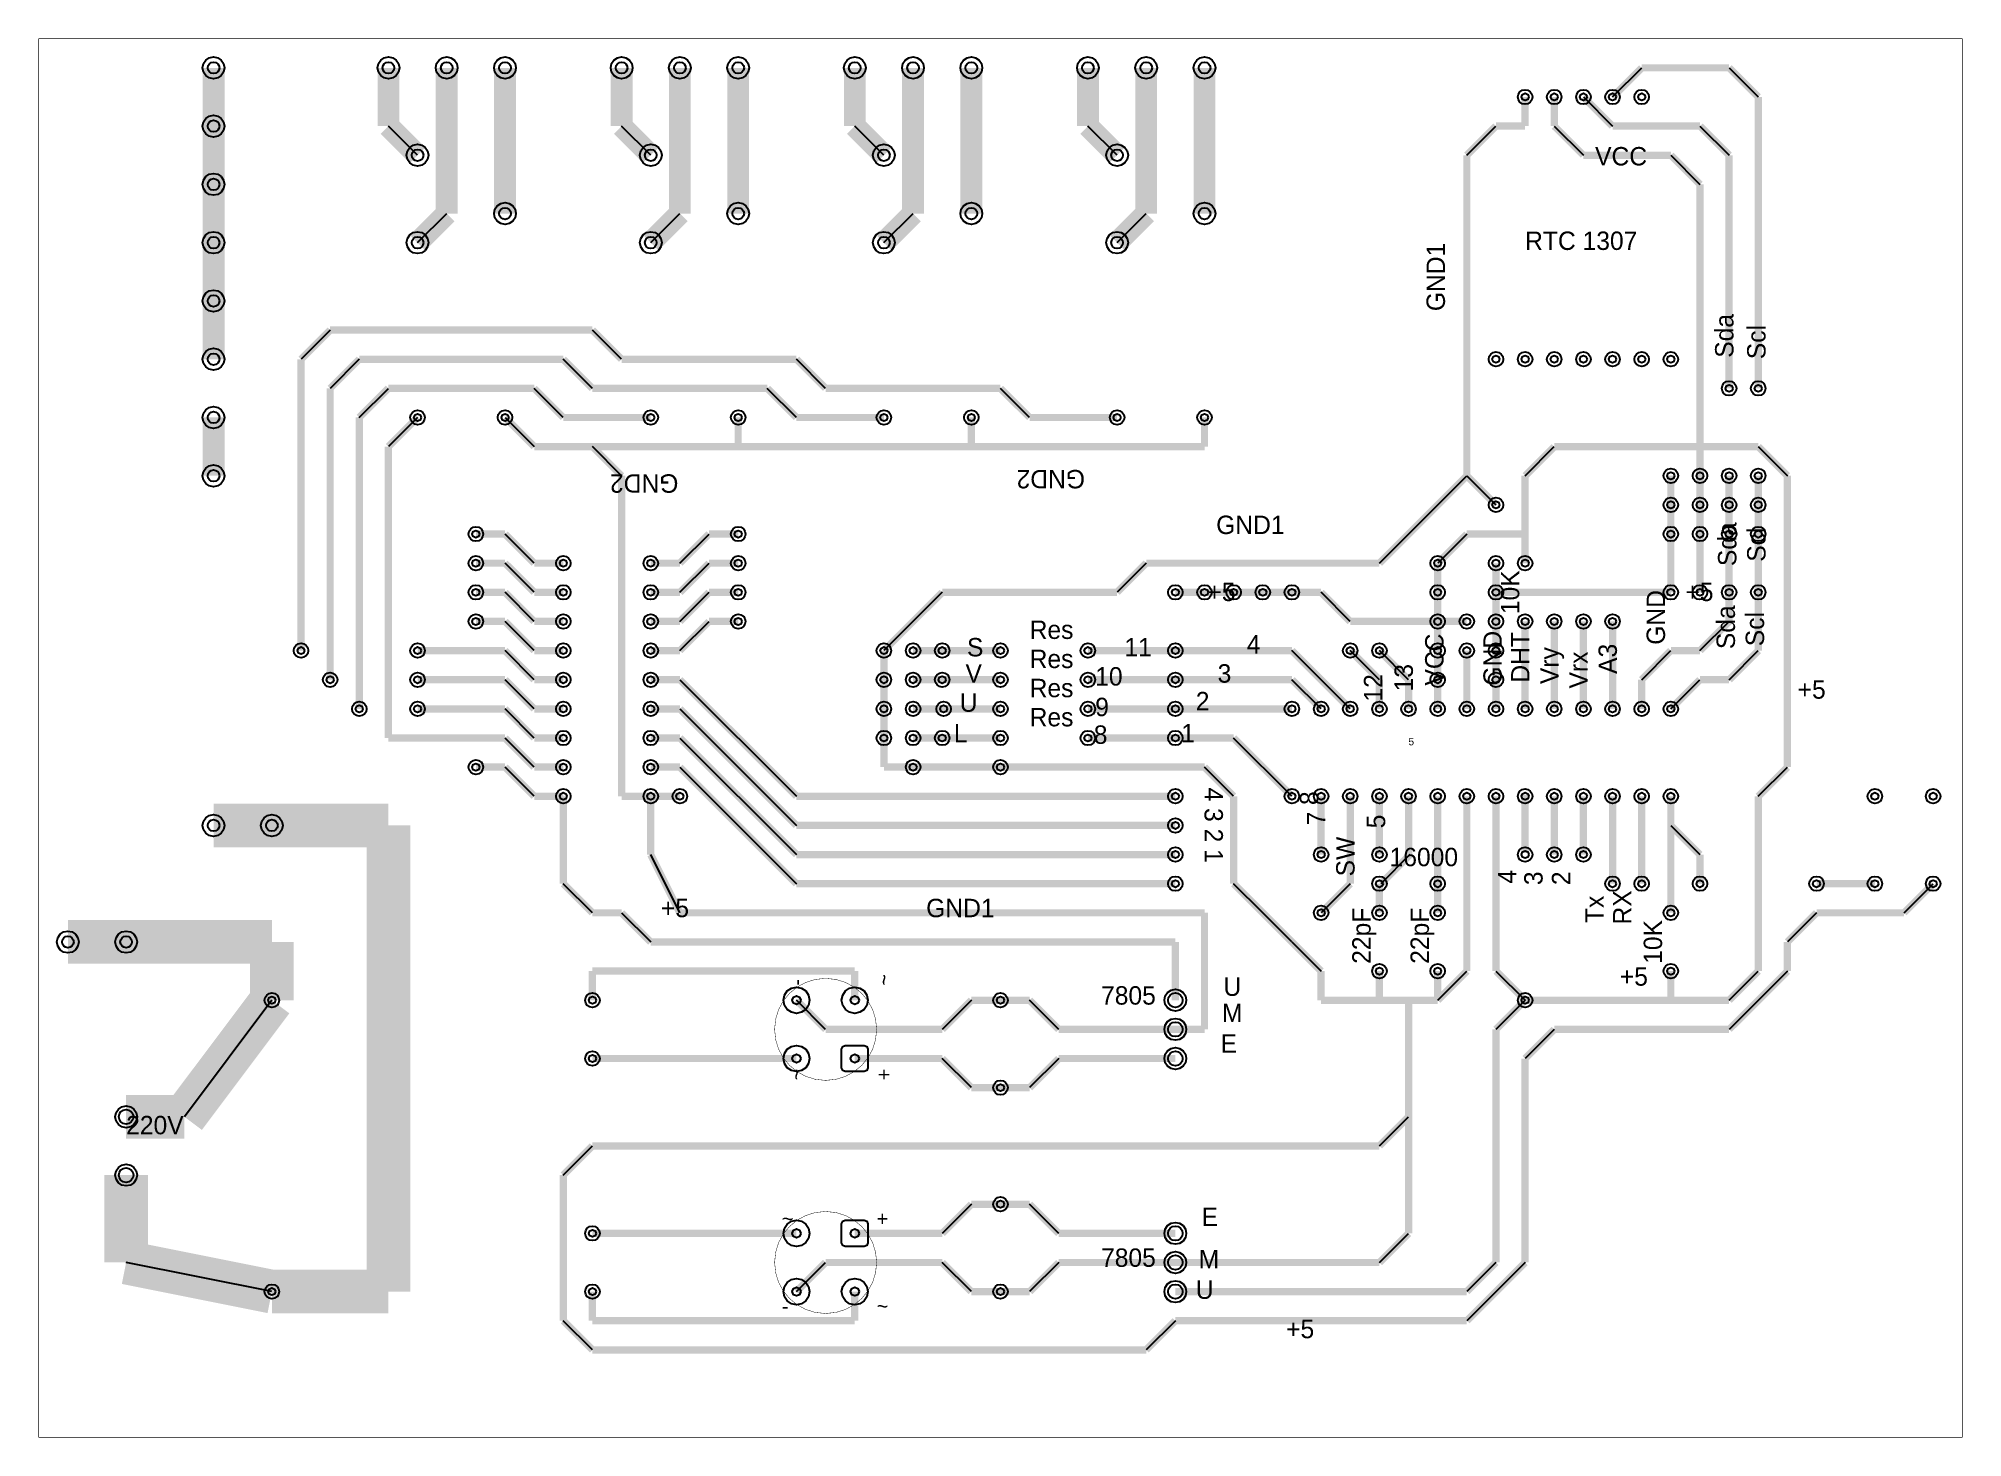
# Model space of a CAD drawing. Extents: x 0.8 to 14.6, y 0 to 10.
import ezdxf

# ---------------------------------------------------------------- set-up
doc = ezdxf.new("R2010")
doc.units = 0
doc.layers.get('0').update_dxf_attribs({"linetype": 'CONTINUOUS'})

msp = doc.modelspace()

# ---------------------------------------------------------------- texts
at = {"color": 134}
for s, height, p in [('VCC', 0.131628, (11.9688, 9.125)), ('RTC 1307', 0.131628, (11.4688, 8.52083)), ('GND1', 0.131628, (9.26042, 6.48958)), ('+5', 0.131628, (9.19792, 6.01042)), ('+5', 0.131628, (12.6146, 6.01042)), ('Res', 0.131628, (7.92708, 5.73958)), ('S', 0.13163, (7.47917, 5.61458)), ('Res', 0.131628, (7.92708, 5.53125)), ('11', 0.131628, (8.60417, 5.61458)), ('4', 0.13163, (9.47917, 5.63542)), ('V', 0.13163, (7.46875, 5.42708)), ('10', 0.131628, (8.39583, 5.40625)), ('3', 0.13163, (9.27083, 5.42708)), ('Res', 0.131628, (7.92708, 5.32292)), ('+5', 0.131628, (13.4167, 5.3125)), ('U', 0.13163, (7.42708, 5.21875)), ('Res', 0.131628, (7.92708, 5.11458)), ('9', 0.13163, (8.39583, 5.1875)), ('2', 0.13163, (9.11458, 5.22917)), ('L', 0.13163, (7.38529, 5)), ('8', 0.13163, (8.38542, 4.98958)), ('1', 0.13163, (9.01042, 5)), ('16000', 0.131628, (10.5, 4.11458)), ('+5', 0.131628, (5.29167, 3.75)), ('GND1', 0.131628, (7.1875, 3.75)), ('U', 0.13163, (9.3125, 3.1875)), ('+5', 0.131628, (12.1458, 3.26042)), ('7805', 0.131628, (8.4375, 3.125)), ('M', 0.13163, (9.30208, 3)), ('E', 0.13163, (9.29167, 2.78125)), ('220V', 0.131628, (1.46875, 2.19792)), ('E', 0.13163, (9.15625, 1.54167)), ('~', 0.10606, (6.15619, 1.54167)), ('+', 0.10606, (6.83333, 1.54167)), ('7805', 0.131628, (8.4375, 1.25)), ('M', 0.13163, (9.13542, 1.23958)), ('U', 0.13163, (9.11458, 1.02083)), ('-', 0.10606, (6.15619, 0.91667)), ('~', 0.10606, (6.83333, 0.91667)), ('+5', 0.131628, (9.76042, 0.73958))]:
    msp.add_text(s, height=height, dxfattribs=at).set_placement(p)
for s, height, rotation, p in [('GND1', 0.131628, 90, (10.8958, 8.08333)), ('Sda', 0.131628, 90, (12.9583, 7.75)), ('Scl', 0.131628, 90, (13.1875, 7.73958)), ('GND2', 0.131628, 180, (5.41667, 6.91667)), ('GND2', 0.131628, 180, (8.32292, 6.94792)), ('Sda', 0.131628, 90, (12.9792, 6.26042)), ('Scl', 0.131628, 90, (13.1875, 6.29167)), ('GND', 0.131628, 90, (12.4688, 5.69792)), ('Sda', 0.131628, 90, (12.9688, 5.66667)), ('Scl', 0.131628, 90, (13.1771, 5.6875)), ('GND', 0.131628, 90, (11.3021, 5.40625)), ('DHT', 0.131628, 90, (11.5, 5.42708)), ('VCC', 0.131628, 90, (10.8854, 5.40625)), ('Vry', 0.131628, 90, (11.7083, 5.41667)), ('Vrx', 0.131628, 90, (11.9167, 5.38542)), ('A3', 0.131628, 90, (12.125, 5.48958)), ('13', 0.131628, 90, (10.6667, 5.36458)), ('12', 0.131628, 90, (10.4479, 5.29167)), ('4 3 2 1', 0.131628, 270, (9.17708, 4.67708)), ('7', 0.13163, 90, (10.0417, 4.40625)), ('5', 0.13163, 90, (10.4688, 4.38542)), ('SW', 0.131628, 90, (10.25, 4.04167)), ('4', 0.13163, 90, (11.4063, 3.98958)), ('3', 0.13163, 90, (11.5938, 3.97917)), ('2', 0.13163, 90, (11.7917, 3.97917)), ('Tx', 0.131628, 90, (12.0313, 3.70833)), ('RX', 0.131628, 90, (12.2292, 3.69792)), ('22pF', 0.131628, 90, (10.3646, 3.41667)), ('22pF', 0.131628, 90, (10.7813, 3.41667)), ('10K', 0.131628, 90, (12.4479, 3.41667)), ('-', 0.10606, 90, (6.3125, 3.26037)), ('~', 0.10606, 90, (6.9375, 3.26037)), ('~', 0.10606, 90, (6.3125, 2.58333)), ('+', 0.10606, 90, (6.9375, 2.58333))]:
    msp.add_text(s, height=height, rotation=rotation, dxfattribs=at).set_placement(p)
at = {"color": 0}
for s, height, p in [('10K', 0.131628, (11.4271, 5.91667)), ('8', 0.13163, (9.98958, 4.55208))]:
    msp.add_text(s, height=height, rotation=90, dxfattribs=at).set_placement(p)
msp.add_text('5', height=0.05303, dxfattribs=at).set_placement((10.6354, 4.97917))

# ---------------------------------------------------------------- linework, layer by layer
at = {"color": 0}
for points, const_width in [([(0.84375, 10.0313), (14.5938, 10.0313)], 0.00313), ([(0.84375, 0.03125), (0.84375, 10.0313)], 0.00313), ([(14.5938, 10.0313), (14.5938, 0.03125)], 0.00313), ([(2.09375, 9.40625), (2.09375, 9.82292)], 0.15625), ([(3.34375, 9.40625), (3.34375, 9.82292)], 0.15625), ([(3.76042, 8.78125), (3.76042, 9.82292)], 0.15625), ([(4.17708, 8.78125), (4.17708, 9.82292)], 0.15625), ([(5.01042, 9.40625), (5.01042, 9.82292)], 0.15625), ([(5.42708, 8.78125), (5.42708, 9.82292)], 0.15625), ([(5.84375, 8.78125), (5.84375, 9.82292)], 0.15625), ([(6.67708, 9.40625), (6.67708, 9.82292)], 0.15625), ([(7.09375, 8.78125), (7.09375, 9.82292)], 0.15625), ([(7.51042, 8.78125), (7.51042, 9.82292)], 0.15625), ([(8.34375, 9.40625), (8.34375, 9.82292)], 0.15625), ([(8.76042, 8.78125), (8.76042, 9.82292)], 0.15625), ([(9.17708, 8.78125), (9.17708, 9.82292)], 0.15625), ([(12.0938, 9.61458), (12.3021, 9.82292)], 0.05208), ([(12.3021, 9.82292), (12.7188, 9.82292)], 0.05208), ([(12.7188, 9.82292), (12.9271, 9.82292)], 0.05208), ([(12.9271, 9.82292), (13.1354, 9.61458)], 0.05208), ([(11.4688, 9.40625), (11.4688, 9.61458)], 0.05208), ([(11.6771, 9.61458), (11.6771, 9.40625)], 0.05208), ([(11.8854, 9.61458), (12.0938, 9.40625)], 0.05208), ([(13.1354, 9.61458), (13.1354, 7.53125)], 0.05208), ([(2.09375, 8.78125), (2.09375, 9.40625)], 0.15625), ([(3.55208, 9.19792), (3.34375, 9.40625)], 0.15625), ([(5.21875, 9.19792), (5.01042, 9.40625)], 0.15625), ([(6.88542, 9.19792), (6.67708, 9.40625)], 0.15625), ([(8.55208, 9.19792), (8.34375, 9.40625)], 0.15625), ([(11.0521, 9.19792), (11.2604, 9.40625)], 0.05208), ([(11.2604, 9.40625), (11.4688, 9.40625)], 0.05208), ([(11.6771, 9.40625), (11.8854, 9.19792)], 0.05208), ([(12.0938, 9.40625), (12.7188, 9.40625)], 0.05208), ([(12.7188, 9.40625), (12.9271, 9.19792)], 0.05208), ([(11.0521, 7.73958), (11.0521, 9.19792)], 0.05208), ([(11.8854, 9.19792), (12.5104, 9.19792)], 0.05208), ([(12.5104, 9.19792), (12.7188, 8.98958)], 0.05208), ([(12.9271, 9.19792), (12.9271, 7.53125)], 0.05208), ([(12.7188, 8.98958), (12.7188, 7.53125)], 0.05208), ([(2.09375, 8.57292), (2.09375, 8.78125)], 0.15625), ([(3.55208, 8.57292), (3.76042, 8.78125)], 0.15625), ([(5.21875, 8.57292), (5.42708, 8.78125)], 0.15625), ([(6.88542, 8.57292), (7.09375, 8.78125)], 0.15625), ([(8.55208, 8.57292), (8.76042, 8.78125)], 0.15625), ([(2.09375, 8.57292), (2.09375, 8.36458)], 0.15625), ([(2.09375, 8.36458), (2.09375, 7.73958)], 0.15625), ([(2.92708, 7.94792), (2.71875, 7.73958)], 0.05208), ([(4.80208, 7.94792), (2.92708, 7.94792)], 0.05208), ([(5.01042, 7.73958), (4.80208, 7.94792)], 0.05208), ([(2.71875, 7.73958), (2.71875, 5.65625)], 0.05208), ([(3.13542, 7.73958), (2.92708, 7.53125)], 0.05208), ([(4.59375, 7.73958), (3.13542, 7.73958)], 0.05208), ([(4.80208, 7.53125), (4.59375, 7.73958)], 0.05208), ([(6.26042, 7.73958), (5.01042, 7.73958)], 0.05208), ([(6.46875, 7.53125), (6.26042, 7.73958)], 0.05208), ([(11.0521, 6.90625), (11.0521, 7.73958)], 0.05208), ([(2.92708, 7.53125), (2.92708, 5.44792)], 0.05208), ([(3.13542, 7.32292), (3.34375, 7.53125)], 0.05208), ([(3.34375, 7.53125), (4.38542, 7.53125)], 0.05208), ([(4.59375, 7.32292), (4.38542, 7.53125)], 0.05208), ([(6.05208, 7.53125), (4.80208, 7.53125)], 0.05208), ([(6.26042, 7.32292), (6.05208, 7.53125)], 0.05208), ([(7.71875, 7.53125), (6.46875, 7.53125)], 0.05208), ([(7.92708, 7.32292), (7.71875, 7.53125)], 0.05208), ([(12.7188, 7.53125), (12.7188, 7.11458)], 0.05208), ([(2.09375, 7.32292), (2.09375, 6.90625)], 0.15625), ([(3.13542, 5.23958), (3.13542, 7.32292)], 0.05208), ([(3.55208, 7.32292), (3.34375, 7.11458)], 0.05208), ([(4.17708, 7.32292), (4.38542, 7.11458)], 0.05208), ([(5.21875, 7.32292), (4.59375, 7.32292)], 0.05208), ([(5.84375, 7.32292), (5.84375, 7.11458)], 0.05208), ([(6.88542, 7.32292), (6.26042, 7.32292)], 0.05208), ([(7.51042, 7.32292), (7.51042, 7.11458)], 0.05208), ([(8.55208, 7.32292), (7.92708, 7.32292)], 0.05208), ([(9.17708, 7.11458), (9.17708, 7.32292)], 0.05208), ([(3.34375, 7.11458), (3.34375, 5.03125)], 0.05208), ([(4.38542, 7.11458), (9.17708, 7.11458)], 0.05208), ([(5.01042, 6.90625), (4.80208, 7.11458)], 0.05208), ([(11.4688, 6.90625), (11.6771, 7.11458)], 0.05208), ([(11.6771, 7.11458), (13.1354, 7.11458)], 0.05208), ([(12.7188, 7.11458), (12.7188, 6.69792)], 0.05208), ([(13.1354, 7.11458), (13.3438, 6.90625)], 0.05208), ([(5.01042, 4.61458), (5.01042, 6.90625)], 0.05208), ([(10.4271, 6.28125), (11.0521, 6.90625)], 0.05208), ([(11.0521, 6.90625), (11.2604, 6.69792)], 0.05208), ([(11.4688, 6.48958), (11.4688, 6.90625)], 0.05208), ([(12.5104, 6.69792), (12.5104, 6.90625)], 0.05208), ([(12.9271, 6.69792), (12.9271, 6.90625)], 0.05208), ([(13.1354, 6.69792), (13.1354, 6.90625)], 0.05208), ([(13.3438, 4.82292), (13.3438, 6.90625)], 0.05208), ([(12.5104, 6.69792), (12.5104, 6.07292)], 0.05208), ([(12.7188, 6.69792), (12.7188, 6.07292)], 0.05208), ([(12.9271, 6.07292), (12.9271, 6.69792)], 0.05208), ([(13.1354, 6.07292), (13.1354, 6.69792)], 0.05208), ([(4.17708, 6.48958), (3.96875, 6.48958)], 0.05208), ([(4.38542, 6.28125), (4.17708, 6.48958)], 0.05208), ([(5.42708, 6.28125), (5.63542, 6.48958)], 0.05208), ([(5.63542, 6.48958), (5.84375, 6.48958)], 0.05208), ([(11.0521, 6.48958), (10.8438, 6.28125)], 0.05208), ([(11.0521, 6.48958), (11.4688, 6.48958)], 0.05208), ([(11.4688, 6.48958), (11.4688, 6.28125)], 0.05208), ([(4.17708, 6.28125), (3.96875, 6.28125)], 0.05208), ([(4.38542, 6.07292), (4.17708, 6.28125)], 0.05208), ([(4.59375, 6.28125), (4.38542, 6.28125)], 0.05208), ([(5.21875, 6.28125), (5.42708, 6.28125)], 0.05208), ([(5.42708, 6.07292), (5.63542, 6.28125)], 0.05208), ([(5.63542, 6.28125), (5.84375, 6.28125)], 0.05208), ([(8.76042, 6.28125), (8.55208, 6.07292)], 0.05208), ([(8.76042, 6.28125), (10.4271, 6.28125)], 0.05208), ([(10.8438, 5.23958), (10.8438, 6.28125)], 0.05208), ([(11.2604, 6.07292), (11.2604, 6.28125)], 0.05208), ([(4.17708, 6.07292), (3.96875, 6.07292)], 0.05208), ([(4.38542, 5.86458), (4.17708, 6.07292)], 0.05208), ([(4.59375, 6.07292), (4.38542, 6.07292)], 0.05208), ([(5.21875, 6.07292), (5.42708, 6.07292)], 0.05208), ([(5.42708, 5.86458), (5.63542, 6.07292)], 0.05208), ([(5.63542, 6.07292), (5.84375, 6.07292)], 0.05208), ([(7.30208, 6.07292), (6.88542, 5.65625)], 0.05208), ([(8.55208, 6.07292), (7.30208, 6.07292)], 0.05208), ([(10.0104, 6.07292), (8.96875, 6.07292)], 0.05208), ([(10.2188, 5.86458), (10.0104, 6.07292)], 0.05208), ([(11.2604, 5.23958), (11.2604, 6.07292)], 0.05208), ([(11.2604, 6.07292), (12.5104, 6.07292)], 0.05208), ([(12.9271, 5.86458), (12.9271, 6.07292)], 0.05208), ([(13.1354, 5.65625), (13.1354, 6.07292)], 0.05208), ([(4.17708, 5.86458), (3.96875, 5.86458)], 0.05208), ([(4.38542, 5.65625), (4.17708, 5.86458)], 0.05208), ([(4.59375, 5.86458), (4.38542, 5.86458)], 0.05208), ([(5.21875, 5.86458), (5.42708, 5.86458)], 0.05208), ([(5.42708, 5.65625), (5.63542, 5.86458)], 0.05208), ([(5.63542, 5.86458), (5.84375, 5.86458)], 0.05208), ([(10.8229, 5.86458), (10.2188, 5.86458)], 0.05208), ([(10.8438, 5.86458), (11.0521, 5.86458)], 0.05208), ([(11.4688, 5.23958), (11.4688, 5.86458)], 0.05208), ([(11.6771, 5.23958), (11.6771, 5.86458)], 0.05208), ([(11.8854, 5.23958), (11.8854, 5.86458)], 0.05208), ([(12.0938, 5.23958), (12.0938, 5.86458)], 0.05208), ([(12.7188, 5.65625), (12.9271, 5.86458)], 0.05208), ([(3.55208, 5.65625), (4.17708, 5.65625)], 0.05208), ([(4.38542, 5.44792), (4.17708, 5.65625)], 0.05208), ([(4.59375, 5.65625), (4.38542, 5.65625)], 0.05208), ([(5.21875, 5.65625), (5.42708, 5.65625)], 0.05208), ([(6.88542, 5.03125), (6.88542, 5.65625)], 0.05208), ([(7.30208, 5.65625), (7.09375, 5.65625)], 0.05208), ([(7.71875, 5.65625), (7.30208, 5.65625)], 0.05208), ([(8.96875, 5.65625), (8.34375, 5.65625)], 0.05208), ([(9.80208, 5.65625), (8.96875, 5.65625)], 0.05208), ([(10.2188, 5.23958), (9.80208, 5.65625)], 0.05208), ([(10.4271, 5.44792), (10.2188, 5.65625)], 0.05208), ([(10.6354, 5.44792), (10.4271, 5.65625)], 0.05208), ([(11.0521, 5.23958), (11.0521, 5.65625)], 0.05208), ([(12.3021, 5.44792), (12.5104, 5.65625)], 0.05208), ([(12.5104, 5.65625), (12.7188, 5.65625)], 0.05208), ([(12.9271, 5.44792), (13.1354, 5.65625)], 0.05208), ([(4.17708, 5.44792), (3.55208, 5.44792)], 0.05208), ([(4.38542, 5.23958), (4.17708, 5.44792)], 0.05208), ([(4.59375, 5.44792), (4.38542, 5.44792)], 0.05208), ([(5.21875, 5.44792), (5.42708, 5.44792)], 0.05208), ([(5.42708, 5.44792), (6.26042, 4.61458)], 0.05208), ([(7.30208, 5.44792), (7.09375, 5.44792)], 0.05208), ([(7.30208, 5.44792), (7.71875, 5.44792)], 0.05208), ([(8.96875, 5.44792), (8.34375, 5.44792)], 0.05208), ([(9.80208, 5.44792), (8.96875, 5.44792)], 0.05208), ([(10.0104, 5.23958), (9.80208, 5.44792)], 0.05208), ([(10.4271, 5.23958), (10.4271, 5.44792)], 0.05208), ([(10.6354, 5.23958), (10.6354, 5.44792)], 0.05208), ([(12.3021, 5.23958), (12.3021, 5.44792)], 0.05208), ([(12.5104, 5.23958), (12.7188, 5.44792)], 0.05208), ([(12.7188, 5.44792), (12.9271, 5.44792)], 0.05208), ([(4.17708, 5.23958), (3.55208, 5.23958)], 0.05208), ([(4.38542, 5.03125), (4.17708, 5.23958)], 0.05208), ([(4.59375, 5.23958), (4.38542, 5.23958)], 0.05208), ([(5.21875, 5.23958), (5.42708, 5.23958)], 0.05208), ([(5.42708, 5.23958), (6.26042, 4.40625)], 0.05208), ([(7.30208, 5.23958), (7.09375, 5.23958)], 0.05208), ([(7.71875, 5.23958), (7.30208, 5.23958)], 0.05208), ([(8.96875, 5.23958), (8.34375, 5.23958)], 0.05208), ([(9.80208, 5.23958), (8.96875, 5.23958)], 0.05208), ([(4.17708, 5.03125), (3.34375, 5.03125)], 0.05208), ([(4.38542, 4.82292), (4.17708, 5.03125)], 0.05208), ([(4.59375, 5.03125), (4.38542, 5.03125)], 0.05208), ([(5.21875, 5.03125), (5.42708, 5.03125)], 0.05208), ([(5.42708, 5.03125), (6.26042, 4.19792)], 0.05208), ([(6.88542, 5.03125), (6.88542, 4.82292)], 0.05208), ([(7.30208, 5.03125), (7.09375, 5.03125)], 0.05208), ([(7.71875, 5.03125), (7.30208, 5.03125)], 0.05208), ([(8.96875, 5.03125), (8.34375, 5.03125)], 0.05208), ([(9.38542, 5.03125), (8.96875, 5.03125)], 0.05208), ([(9.80208, 4.61458), (9.38542, 5.03125)], 0.05208), ([(4.17708, 4.82292), (3.96875, 4.82292)], 0.05208), ([(4.38542, 4.61458), (4.17708, 4.82292)], 0.05208), ([(4.59375, 4.82292), (4.38542, 4.82292)], 0.05208), ([(5.21875, 4.82292), (5.42708, 4.82292)], 0.05208), ([(5.42708, 4.82292), (6.26042, 3.98958)], 0.05208), ([(9.17708, 4.82292), (6.88542, 4.82292)], 0.05208), ([(9.38542, 4.61458), (9.17708, 4.82292)], 0.05208), ([(13.1354, 4.61458), (13.3438, 4.82292)], 0.05208), ([(3.34375, 4.40625), (2.09375, 4.40625)], 0.3125), ([(3.34375, 1.07292), (3.34375, 4.40625)], 0.3125), ([(4.59375, 4.61458), (4.38542, 4.61458)], 0.05208), ([(4.59375, 4.61458), (4.59375, 3.98958)], 0.05208), ([(5.21875, 4.61458), (5.01042, 4.61458)], 0.05208), ([(5.21875, 4.61458), (5.42708, 4.61458)], 0.05208), ([(5.21875, 4.61458), (5.21875, 4.19792)], 0.05208), ([(6.26042, 4.61458), (8.96875, 4.61458)], 0.05208), ([(9.38542, 3.98958), (9.38542, 4.61458)], 0.05208), ([(10.0104, 4.61458), (10.0104, 4.19792)], 0.05208), ([(10.2188, 4.61458), (10.2188, 3.98958)], 0.05208), ([(10.4271, 4.61458), (10.4271, 4.19792)], 0.05208), ([(10.6354, 4.61458), (10.6354, 4.19792)], 0.05208), ([(10.8438, 4.61458), (10.8438, 3.98958)], 0.05208), ([(11.0521, 4.61458), (11.0521, 3.57292)], 0.05208), ([(11.2604, 3.36458), (11.2604, 4.61458)], 0.05208), ([(11.4688, 4.625), (11.4688, 4.20833)], 0.05208), ([(11.6771, 4.19792), (11.6771, 4.61458)], 0.05208), ([(11.8854, 4.19792), (11.8854, 4.61458)], 0.05208), ([(12.0938, 4.61458), (12.0938, 3.98958)], 0.05208), ([(12.3021, 4.61458), (12.3021, 3.98958)], 0.05208), ([(12.5104, 4.61458), (12.5104, 3.78125)], 0.05208), ([(13.1354, 3.36458), (13.1354, 4.61458)], 0.05208), ([(6.26042, 4.40625), (8.96875, 4.40625)], 0.05208), ([(12.5104, 4.40625), (12.7188, 4.19792)], 0.05208), ([(5.42708, 3.78125), (5.21875, 4.19792)], 0.05208), ([(6.26042, 4.19792), (8.96875, 4.19792)], 0.05208), ([(10.6458, 4.19792), (10.4375, 3.98958)], 0.05208), ([(12.7188, 4.19792), (12.7188, 3.98958)], 0.05208), ([(4.80208, 3.78125), (4.59375, 3.98958)], 0.05208), ([(6.26042, 3.98958), (8.96875, 3.98958)], 0.05208), ([(9.59375, 3.78125), (9.38542, 3.98958)], 0.05208), ([(10.2188, 3.98958), (10.0104, 3.78125)], 0.05208), ([(10.4271, 3.98958), (10.4271, 3.78125)], 0.05208), ([(10.8438, 3.98958), (10.8438, 3.78125)], 0.05208), ([(13.9688, 3.98958), (13.5521, 3.98958)], 0.05208), ([(14.1771, 3.78125), (14.3854, 3.98958)], 0.05208), ([(2.51042, 3.57292), (1.05208, 3.57292)], 0.3125), ([(2.51042, 3.15625), (2.51042, 3.57292)], 0.3125), ([(4.80208, 3.78125), (5.01042, 3.78125)], 0.05208), ([(5.01042, 3.78125), (5.21875, 3.57292)], 0.05208), ([(9.17708, 3.78125), (5.42708, 3.78125)], 0.05208), ([(9.17708, 3.78125), (9.17708, 2.94792)], 0.05208), ([(9.80208, 3.57292), (9.59375, 3.78125)], 0.05208), ([(13.5521, 3.78125), (13.3438, 3.57292)], 0.05208), ([(13.9688, 3.78125), (13.5521, 3.78125)], 0.05208), ([(13.9688, 3.78125), (14.1771, 3.78125)], 0.05208), ([(8.96875, 3.57292), (5.21875, 3.57292)], 0.05208), ([(8.96875, 3.15625), (8.96875, 3.57292)], 0.05208), ([(9.80208, 3.57292), (10.0104, 3.36458)], 0.05208), ([(11.0521, 3.36458), (11.0521, 3.57292)], 0.05208), ([(13.3438, 3.57292), (13.3438, 3.36458)], 0.05208), ([(2.51042, 3.15625), (1.88542, 2.32292)], 0.3125), ([(4.80208, 3.15625), (4.80208, 3.36458)], 0.05208), ([(4.80208, 3.36458), (6.67708, 3.36458)], 0.05208), ([(6.67708, 3.36458), (6.67708, 3.15625)], 0.05208), ([(10.0104, 3.15625), (10.0104, 3.36458)], 0.05208), ([(10.4271, 3.36458), (10.4271, 3.15625)], 0.05208), ([(10.8438, 3.15625), (11.0521, 3.36458)], 0.05208), ([(10.8438, 3.15625), (10.8438, 3.36458)], 0.05208), ([(11.2604, 3.36458), (11.4688, 3.15625)], 0.05208), ([(12.5104, 3.15625), (12.5104, 3.36458)], 0.05208), ([(12.9271, 3.15625), (13.1354, 3.36458)], 0.05208), ([(13.3438, 3.36458), (12.9271, 2.94792)], 0.05208), ([(6.46875, 2.94792), (6.26042, 3.15625)], 0.05208), ([(7.51042, 3.15625), (7.30208, 2.94792)], 0.05208), ([(7.92708, 3.15625), (7.51042, 3.15625)], 0.05208), ([(8.13542, 2.94792), (7.92708, 3.15625)], 0.05208), ([(10.4271, 3.15625), (10.0104, 3.15625)], 0.05208), ([(10.4271, 3.15625), (10.8438, 3.15625)], 0.05208), ([(10.6354, 1.48958), (10.6354, 3.15625)], 0.05208), ([(11.4688, 3.15625), (11.2604, 2.94792)], 0.05208), ([(11.4688, 3.15625), (12.9271, 3.15625)], 0.05208), ([(7.30208, 2.94792), (6.46875, 2.94792)], 0.05208), ([(8.13542, 2.94792), (8.96875, 2.94792)], 0.05208), ([(9.17708, 2.94792), (8.96875, 2.94792)], 0.05208), ([(11.2604, 2.94792), (11.2604, 1.28125)], 0.05208), ([(11.6771, 2.94792), (11.4688, 2.73958)], 0.05208), ([(12.9271, 2.94792), (11.6771, 2.94792)], 0.05208), ([(4.80208, 2.73958), (6.26042, 2.73958)], 0.05208), ([(7.30208, 2.73958), (6.67708, 2.73958)], 0.05208), ([(7.51042, 2.53125), (7.30208, 2.73958)], 0.05208), ([(8.13542, 2.73958), (7.92708, 2.53125)], 0.05208), ([(8.13542, 2.73958), (8.96875, 2.73958)], 0.05208), ([(11.4688, 2.73958), (11.4688, 1.28125)], 0.05208), ([(1.46875, 2.32292), (1.88542, 2.32292)], 0.3125), ([(7.92708, 2.53125), (7.51042, 2.53125)], 0.05208), ([(10.4271, 2.11458), (10.6354, 2.32292)], 0.05208), ([(4.59375, 1.90625), (4.80208, 2.11458)], 0.05208), ([(4.80208, 2.11458), (10.4271, 2.11458)], 0.05208), ([(1.46875, 1.28125), (1.46875, 1.90625)], 0.3125), ([(4.59375, 0.86458), (4.59375, 1.90625)], 0.05208), ([(7.51042, 1.69792), (7.30208, 1.48958)], 0.05208), ([(7.92708, 1.69792), (7.51042, 1.69792)], 0.05208), ([(8.13542, 1.48958), (7.92708, 1.69792)], 0.05208), ([(4.80208, 1.48958), (6.26042, 1.48958)], 0.05208), ([(7.30208, 1.48958), (6.67708, 1.48958)], 0.05208), ([(8.13542, 1.48958), (8.96875, 1.48958)], 0.05208), ([(10.4271, 1.28125), (10.6354, 1.48958)], 0.05208), ([(2.51042, 1.07292), (1.46875, 1.28125)], 0.3125), ([(6.26042, 1.07292), (6.46875, 1.28125)], 0.05208), ([(7.30208, 1.28125), (6.46875, 1.28125)], 0.05208), ([(7.51042, 1.07292), (7.30208, 1.28125)], 0.05208), ([(8.13542, 1.28125), (7.92708, 1.07292)], 0.05208), ([(8.13542, 1.28125), (8.96875, 1.28125)], 0.05208), ([(10.4271, 1.28125), (8.96875, 1.28125)], 0.05208), ([(11.2604, 1.28125), (11.0521, 1.07292)], 0.05208), ([(11.4688, 1.28125), (11.0521, 0.86458)], 0.05208), ([(2.51042, 1.07292), (3.34375, 1.07292)], 0.3125), ([(4.80208, 1.07292), (4.80208, 0.86458)], 0.05208), ([(6.67708, 0.86458), (6.67708, 1.07292)], 0.05208), ([(7.92708, 1.07292), (7.51042, 1.07292)], 0.05208), ([(11.0521, 1.07292), (8.96875, 1.07292)], 0.05208), ([(4.80208, 0.65625), (4.59375, 0.86458)], 0.05208), ([(4.80208, 0.86458), (6.67708, 0.86458)], 0.05208), ([(8.96875, 0.86458), (8.76042, 0.65625)], 0.05208), ([(11.0521, 0.86458), (8.96875, 0.86458)], 0.05208), ([(8.76042, 0.65625), (4.80208, 0.65625)], 0.05208), ([(14.5938, 0.03125), (0.84375, 0.03125)], 0.00313)]:
    msp.add_lwpolyline(points, dxfattribs=dict(at, const_width=const_width))
for points, const_width in [([(2.17188, 9.82292), (2.16569, 9.79253), (2.14899, 9.76768), (2.12414, 9.75097), (2.09375, 9.74479), (2.06332, 9.75097), (2.03847, 9.76768), (2.02175, 9.79253), (2.01563, 9.82292), (2.02175, 9.85335), (2.03847, 9.87819), (2.06332, 9.89492), (2.09375, 9.90104), (2.12414, 9.89492), (2.14899, 9.87819), (2.16569, 9.85335), (2.17188, 9.82292)], 0.00344), ([(3.42188, 9.82292), (3.41569, 9.79253), (3.39899, 9.76768), (3.37414, 9.75097), (3.34375, 9.74479), (3.31332, 9.75097), (3.28847, 9.76768), (3.27175, 9.79253), (3.26563, 9.82292), (3.27175, 9.85335), (3.28847, 9.87819), (3.31332, 9.89492), (3.34375, 9.90104), (3.37414, 9.89492), (3.39899, 9.87819), (3.41569, 9.85335), (3.42188, 9.82292)], 0.00344), ([(3.83854, 9.82292), (3.83236, 9.79253), (3.81565, 9.76768), (3.79081, 9.75097), (3.76042, 9.74479), (3.72999, 9.75097), (3.70514, 9.76768), (3.68842, 9.79253), (3.68229, 9.82292), (3.68842, 9.85335), (3.70514, 9.87819), (3.72999, 9.89492), (3.76042, 9.90104), (3.79081, 9.89492), (3.81565, 9.87819), (3.83236, 9.85335), (3.83854, 9.82292)], 0.00344), ([(4.25521, 9.82292), (4.24903, 9.79253), (4.23232, 9.76768), (4.20747, 9.75097), (4.17708, 9.74479), (4.14665, 9.75097), (4.12181, 9.76768), (4.10508, 9.79253), (4.09896, 9.82292), (4.10508, 9.85335), (4.12181, 9.87819), (4.14665, 9.89492), (4.17708, 9.90104), (4.20747, 9.89492), (4.23232, 9.87819), (4.24903, 9.85335), (4.25521, 9.82292)], 0.00344), ([(5.08854, 9.82292), (5.08236, 9.79253), (5.06565, 9.76768), (5.04081, 9.75097), (5.01042, 9.74479), (4.97999, 9.75097), (4.95514, 9.76768), (4.93842, 9.79253), (4.93229, 9.82292), (4.93842, 9.85335), (4.95514, 9.87819), (4.97999, 9.89492), (5.01042, 9.90104), (5.04081, 9.89492), (5.06565, 9.87819), (5.08236, 9.85335), (5.08854, 9.82292)], 0.00344), ([(5.50521, 9.82292), (5.49903, 9.79253), (5.48232, 9.76768), (5.45747, 9.75097), (5.42708, 9.74479), (5.39665, 9.75097), (5.37181, 9.76768), (5.35508, 9.79253), (5.34896, 9.82292), (5.35508, 9.85335), (5.37181, 9.87819), (5.39665, 9.89492), (5.42708, 9.90104), (5.45747, 9.89492), (5.48232, 9.87819), (5.49903, 9.85335), (5.50521, 9.82292)], 0.00344), ([(5.92188, 9.82292), (5.91569, 9.79253), (5.89899, 9.76768), (5.87414, 9.75097), (5.84375, 9.74479), (5.81332, 9.75097), (5.78847, 9.76768), (5.77175, 9.79253), (5.76563, 9.82292), (5.77175, 9.85335), (5.78847, 9.87819), (5.81332, 9.89492), (5.84375, 9.90104), (5.87414, 9.89492), (5.89899, 9.87819), (5.91569, 9.85335), (5.92188, 9.82292)], 0.00344), ([(6.75521, 9.82292), (6.74903, 9.79253), (6.73232, 9.76768), (6.70747, 9.75097), (6.67708, 9.74479), (6.64665, 9.75097), (6.62181, 9.76768), (6.60508, 9.79253), (6.59896, 9.82292), (6.60508, 9.85335), (6.62181, 9.87819), (6.64665, 9.89492), (6.67708, 9.90104), (6.70747, 9.89492), (6.73232, 9.87819), (6.74903, 9.85335), (6.75521, 9.82292)], 0.00344), ([(7.17188, 9.82292), (7.16569, 9.79253), (7.14899, 9.76768), (7.12414, 9.75097), (7.09375, 9.74479), (7.06332, 9.75097), (7.03847, 9.76768), (7.02175, 9.79253), (7.01563, 9.82292), (7.02175, 9.85335), (7.03847, 9.87819), (7.06332, 9.89492), (7.09375, 9.90104), (7.12414, 9.89492), (7.14899, 9.87819), (7.16569, 9.85335), (7.17188, 9.82292)], 0.00344), ([(7.58854, 9.82292), (7.58236, 9.79253), (7.56565, 9.76768), (7.54081, 9.75097), (7.51042, 9.74479), (7.47999, 9.75097), (7.45514, 9.76768), (7.43842, 9.79253), (7.43229, 9.82292), (7.43842, 9.85335), (7.45514, 9.87819), (7.47999, 9.89492), (7.51042, 9.90104), (7.54081, 9.89492), (7.56565, 9.87819), (7.58236, 9.85335), (7.58854, 9.82292)], 0.00344), ([(8.42188, 9.82292), (8.41569, 9.79253), (8.39899, 9.76768), (8.37414, 9.75097), (8.34375, 9.74479), (8.31332, 9.75097), (8.28847, 9.76768), (8.27175, 9.79253), (8.26563, 9.82292), (8.27175, 9.85335), (8.28847, 9.87819), (8.31332, 9.89492), (8.34375, 9.90104), (8.37414, 9.89492), (8.39899, 9.87819), (8.41569, 9.85335), (8.42188, 9.82292)], 0.00344), ([(8.83854, 9.82292), (8.83236, 9.79253), (8.81565, 9.76768), (8.79081, 9.75097), (8.76042, 9.74479), (8.72999, 9.75097), (8.70514, 9.76768), (8.68842, 9.79253), (8.68229, 9.82292), (8.68842, 9.85335), (8.70514, 9.87819), (8.72999, 9.89492), (8.76042, 9.90104), (8.79081, 9.89492), (8.81565, 9.87819), (8.83236, 9.85335), (8.83854, 9.82292)], 0.00344), ([(9.25521, 9.82292), (9.24903, 9.79253), (9.23232, 9.76768), (9.20747, 9.75097), (9.17708, 9.74479), (9.14665, 9.75097), (9.12181, 9.76768), (9.10508, 9.79253), (9.09896, 9.82292), (9.10508, 9.85335), (9.12181, 9.87819), (9.14665, 9.89492), (9.17708, 9.90104), (9.20747, 9.89492), (9.23232, 9.87819), (9.24903, 9.85335), (9.25521, 9.82292)], 0.00344), ([(11.5208, 9.61458), (11.5167, 9.59435), (11.5055, 9.57781), (11.489, 9.56663), (11.4688, 9.5625), (11.4485, 9.56663), (11.4319, 9.57781), (11.4207, 9.59435), (11.4167, 9.61458), (11.4207, 9.63488), (11.4319, 9.65142), (11.4485, 9.6626), (11.4688, 9.66667), (11.489, 9.6626), (11.5055, 9.65142), (11.5167, 9.63488), (11.5208, 9.61458)], 0.00344), ([(11.7292, 9.61458), (11.725, 9.59435), (11.7139, 9.57781), (11.6973, 9.56663), (11.6771, 9.5625), (11.6568, 9.56663), (11.6403, 9.57781), (11.6291, 9.59435), (11.625, 9.61458), (11.6291, 9.63488), (11.6403, 9.65142), (11.6568, 9.6626), (11.6771, 9.66667), (11.6973, 9.6626), (11.7139, 9.65142), (11.725, 9.63488), (11.7292, 9.61458)], 0.00344), ([(11.9375, 9.61458), (11.9334, 9.59435), (11.9222, 9.57781), (11.9057, 9.56663), (11.8854, 9.5625), (11.8651, 9.56663), (11.8486, 9.57781), (11.8374, 9.59435), (11.8333, 9.61458), (11.8374, 9.63488), (11.8486, 9.65142), (11.8651, 9.6626), (11.8854, 9.66667), (11.9057, 9.6626), (11.9222, 9.65142), (11.9334, 9.63488), (11.9375, 9.61458)], 0.00344), ([(12.1458, 9.61458), (12.1417, 9.59435), (12.1305, 9.57781), (12.114, 9.56663), (12.0938, 9.5625), (12.0735, 9.56663), (12.0569, 9.57781), (12.0457, 9.59435), (12.0417, 9.61458), (12.0457, 9.63488), (12.0569, 9.65142), (12.0735, 9.6626), (12.0938, 9.66667), (12.114, 9.6626), (12.1305, 9.65142), (12.1417, 9.63488), (12.1458, 9.61458)], 0.00344), ([(12.3542, 9.61458), (12.35, 9.59435), (12.3389, 9.57781), (12.3223, 9.56663), (12.3021, 9.5625), (12.2818, 9.56663), (12.2653, 9.57781), (12.2541, 9.59435), (12.25, 9.61458), (12.2541, 9.63488), (12.2653, 9.65142), (12.2818, 9.6626), (12.3021, 9.66667), (12.3223, 9.6626), (12.3389, 9.65142), (12.35, 9.63488), (12.3542, 9.61458)], 0.00344), ([(2.17188, 9.40625), (2.16569, 9.37586), (2.14899, 9.35101), (2.12414, 9.33431), (2.09375, 9.32813), (2.06332, 9.33431), (2.03847, 9.35101), (2.02175, 9.37586), (2.01563, 9.40625), (2.02175, 9.43668), (2.03847, 9.46153), (2.06332, 9.47825), (2.09375, 9.48438), (2.12414, 9.47825), (2.14899, 9.46153), (2.16569, 9.43668), (2.17188, 9.40625)], 0.00344), ([(3.63021, 9.19792), (3.62403, 9.16753), (3.60732, 9.14268), (3.58247, 9.12597), (3.55208, 9.11979), (3.52165, 9.12597), (3.49681, 9.14268), (3.48008, 9.16753), (3.47396, 9.19792), (3.48008, 9.22835), (3.49681, 9.25319), (3.52165, 9.26992), (3.55208, 9.27604), (3.58247, 9.26992), (3.60732, 9.25319), (3.62403, 9.22835), (3.63021, 9.19792)], 0.00344), ([(5.29688, 9.19792), (5.29069, 9.16753), (5.27399, 9.14268), (5.24914, 9.12597), (5.21875, 9.11979), (5.18832, 9.12597), (5.16347, 9.14268), (5.14675, 9.16753), (5.14063, 9.19792), (5.14675, 9.22835), (5.16347, 9.25319), (5.18832, 9.26992), (5.21875, 9.27604), (5.24914, 9.26992), (5.27399, 9.25319), (5.29069, 9.22835), (5.29688, 9.19792)], 0.00344), ([(6.96354, 9.19792), (6.95736, 9.16753), (6.94065, 9.14268), (6.91581, 9.12597), (6.88542, 9.11979), (6.85499, 9.12597), (6.83014, 9.14268), (6.81342, 9.16753), (6.80729, 9.19792), (6.81342, 9.22835), (6.83014, 9.25319), (6.85499, 9.26992), (6.88542, 9.27604), (6.91581, 9.26992), (6.94065, 9.25319), (6.95736, 9.22835), (6.96354, 9.19792)], 0.00344), ([(8.63021, 9.19792), (8.62403, 9.16753), (8.60732, 9.14268), (8.58247, 9.12597), (8.55208, 9.11979), (8.52165, 9.12597), (8.49681, 9.14268), (8.48008, 9.16753), (8.47396, 9.19792), (8.48008, 9.22835), (8.49681, 9.25319), (8.52165, 9.26992), (8.55208, 9.27604), (8.58247, 9.26992), (8.60732, 9.25319), (8.62403, 9.22835), (8.63021, 9.19792)], 0.00344), ([(2.17188, 8.98958), (2.16569, 8.95919), (2.14899, 8.93435), (2.12414, 8.91764), (2.09375, 8.91146), (2.06332, 8.91764), (2.03847, 8.93435), (2.02175, 8.95919), (2.01563, 8.98958), (2.02175, 9.02001), (2.03847, 9.04486), (2.06332, 9.06158), (2.09375, 9.06771), (2.12414, 9.06158), (2.14899, 9.04486), (2.16569, 9.02001), (2.17188, 8.98958)], 0.00344), ([(4.25521, 8.78125), (4.24903, 8.75086), (4.23232, 8.72601), (4.20747, 8.70931), (4.17708, 8.70313), (4.14665, 8.70931), (4.12181, 8.72601), (4.10508, 8.75086), (4.09896, 8.78125), (4.10508, 8.81168), (4.12181, 8.83653), (4.14665, 8.85325), (4.17708, 8.85938), (4.20747, 8.85325), (4.23232, 8.83653), (4.24903, 8.81168), (4.25521, 8.78125)], 0.00344), ([(5.92188, 8.78125), (5.91569, 8.75086), (5.89899, 8.72601), (5.87414, 8.70931), (5.84375, 8.70313), (5.81332, 8.70931), (5.78847, 8.72601), (5.77175, 8.75086), (5.76563, 8.78125), (5.77175, 8.81168), (5.78847, 8.83653), (5.81332, 8.85325), (5.84375, 8.85938), (5.87414, 8.85325), (5.89899, 8.83653), (5.91569, 8.81168), (5.92188, 8.78125)], 0.00344), ([(7.58854, 8.78125), (7.58236, 8.75086), (7.56565, 8.72601), (7.54081, 8.70931), (7.51042, 8.70313), (7.47999, 8.70931), (7.45514, 8.72601), (7.43842, 8.75086), (7.43229, 8.78125), (7.43842, 8.81168), (7.45514, 8.83653), (7.47999, 8.85325), (7.51042, 8.85938), (7.54081, 8.85325), (7.56565, 8.83653), (7.58236, 8.81168), (7.58854, 8.78125)], 0.00344), ([(9.25521, 8.78125), (9.24903, 8.75086), (9.23232, 8.72601), (9.20747, 8.70931), (9.17708, 8.70313), (9.14665, 8.70931), (9.12181, 8.72601), (9.10508, 8.75086), (9.09896, 8.78125), (9.10508, 8.81168), (9.12181, 8.83653), (9.14665, 8.85325), (9.17708, 8.85938), (9.20747, 8.85325), (9.23232, 8.83653), (9.24903, 8.81168), (9.25521, 8.78125)], 0.00344), ([(2.17188, 8.57292), (2.16569, 8.54253), (2.14899, 8.51768), (2.12414, 8.50097), (2.09375, 8.49479), (2.06332, 8.50097), (2.03847, 8.51768), (2.02175, 8.54253), (2.01563, 8.57292), (2.02175, 8.60335), (2.03847, 8.62819), (2.06332, 8.64492), (2.09375, 8.65104), (2.12414, 8.64492), (2.14899, 8.62819), (2.16569, 8.60335), (2.17188, 8.57292)], 0.00344), ([(3.63021, 8.57292), (3.62403, 8.54253), (3.60732, 8.51768), (3.58247, 8.50097), (3.55208, 8.49479), (3.52165, 8.50097), (3.49681, 8.51768), (3.48008, 8.54253), (3.47396, 8.57292), (3.48008, 8.60335), (3.49681, 8.62819), (3.52165, 8.64492), (3.55208, 8.65104), (3.58247, 8.64492), (3.60732, 8.62819), (3.62403, 8.60335), (3.63021, 8.57292)], 0.00344), ([(5.29688, 8.57292), (5.29069, 8.54253), (5.27399, 8.51768), (5.24914, 8.50097), (5.21875, 8.49479), (5.18832, 8.50097), (5.16347, 8.51768), (5.14675, 8.54253), (5.14063, 8.57292), (5.14675, 8.60335), (5.16347, 8.62819), (5.18832, 8.64492), (5.21875, 8.65104), (5.24914, 8.64492), (5.27399, 8.62819), (5.29069, 8.60335), (5.29688, 8.57292)], 0.00344), ([(6.96354, 8.57292), (6.95736, 8.54253), (6.94065, 8.51768), (6.91581, 8.50097), (6.88542, 8.49479), (6.85499, 8.50097), (6.83014, 8.51768), (6.81342, 8.54253), (6.80729, 8.57292), (6.81342, 8.60335), (6.83014, 8.62819), (6.85499, 8.64492), (6.88542, 8.65104), (6.91581, 8.64492), (6.94065, 8.62819), (6.95736, 8.60335), (6.96354, 8.57292)], 0.00344), ([(8.63021, 8.57292), (8.62403, 8.54253), (8.60732, 8.51768), (8.58247, 8.50097), (8.55208, 8.49479), (8.52165, 8.50097), (8.49681, 8.51768), (8.48008, 8.54253), (8.47396, 8.57292), (8.48008, 8.60335), (8.49681, 8.62819), (8.52165, 8.64492), (8.55208, 8.65104), (8.58247, 8.64492), (8.60732, 8.62819), (8.62403, 8.60335), (8.63021, 8.57292)], 0.00344), ([(2.17188, 8.15625), (2.16569, 8.12586), (2.14899, 8.10101), (2.12414, 8.08431), (2.09375, 8.07813), (2.06332, 8.08431), (2.03847, 8.10101), (2.02175, 8.12586), (2.01563, 8.15625), (2.02175, 8.18668), (2.03847, 8.21153), (2.06332, 8.22825), (2.09375, 8.23438), (2.12414, 8.22825), (2.14899, 8.21153), (2.16569, 8.18668), (2.17188, 8.15625)], 0.00344), ([(2.17188, 7.73958), (2.16569, 7.70919), (2.14899, 7.68435), (2.12414, 7.66764), (2.09375, 7.66146), (2.06332, 7.66764), (2.03847, 7.68435), (2.02175, 7.70919), (2.01563, 7.73958), (2.02175, 7.77001), (2.03847, 7.79486), (2.06332, 7.81158), (2.09375, 7.81771), (2.12414, 7.81158), (2.14899, 7.79486), (2.16569, 7.77001), (2.17188, 7.73958)], 0.00344), ([(11.3125, 7.73958), (11.3084, 7.71935), (11.2972, 7.70281), (11.2807, 7.69163), (11.2604, 7.6875), (11.2401, 7.69163), (11.2236, 7.70281), (11.2124, 7.71935), (11.2083, 7.73958), (11.2124, 7.75988), (11.2236, 7.77642), (11.2401, 7.7876), (11.2604, 7.79167), (11.2807, 7.7876), (11.2972, 7.77642), (11.3084, 7.75988), (11.3125, 7.73958)], 0.00344), ([(11.5208, 7.73958), (11.5167, 7.71935), (11.5055, 7.70281), (11.489, 7.69163), (11.4688, 7.6875), (11.4485, 7.69163), (11.4319, 7.70281), (11.4207, 7.71935), (11.4167, 7.73958), (11.4207, 7.75988), (11.4319, 7.77642), (11.4485, 7.7876), (11.4688, 7.79167), (11.489, 7.7876), (11.5055, 7.77642), (11.5167, 7.75988), (11.5208, 7.73958)], 0.00344), ([(11.7292, 7.73958), (11.725, 7.71935), (11.7139, 7.70281), (11.6973, 7.69163), (11.6771, 7.6875), (11.6568, 7.69163), (11.6403, 7.70281), (11.6291, 7.71935), (11.625, 7.73958), (11.6291, 7.75988), (11.6403, 7.77642), (11.6568, 7.7876), (11.6771, 7.79167), (11.6973, 7.7876), (11.7139, 7.77642), (11.725, 7.75988), (11.7292, 7.73958)], 0.00344), ([(11.9375, 7.73958), (11.9334, 7.71935), (11.9222, 7.70281), (11.9057, 7.69163), (11.8854, 7.6875), (11.8651, 7.69163), (11.8486, 7.70281), (11.8374, 7.71935), (11.8333, 7.73958), (11.8374, 7.75988), (11.8486, 7.77642), (11.8651, 7.7876), (11.8854, 7.79167), (11.9057, 7.7876), (11.9222, 7.77642), (11.9334, 7.75988), (11.9375, 7.73958)], 0.00344), ([(12.1458, 7.73958), (12.1417, 7.71935), (12.1305, 7.70281), (12.114, 7.69163), (12.0938, 7.6875), (12.0735, 7.69163), (12.0569, 7.70281), (12.0457, 7.71935), (12.0417, 7.73958), (12.0457, 7.75988), (12.0569, 7.77642), (12.0735, 7.7876), (12.0938, 7.79167), (12.114, 7.7876), (12.1305, 7.77642), (12.1417, 7.75988), (12.1458, 7.73958)], 0.00344), ([(12.3542, 7.73958), (12.35, 7.71935), (12.3389, 7.70281), (12.3223, 7.69163), (12.3021, 7.6875), (12.2818, 7.69163), (12.2653, 7.70281), (12.2541, 7.71935), (12.25, 7.73958), (12.2541, 7.75988), (12.2653, 7.77642), (12.2818, 7.7876), (12.3021, 7.79167), (12.3223, 7.7876), (12.3389, 7.77642), (12.35, 7.75988), (12.3542, 7.73958)], 0.00344), ([(12.5625, 7.73958), (12.5584, 7.71935), (12.5472, 7.70281), (12.5307, 7.69163), (12.5104, 7.6875), (12.4901, 7.69163), (12.4736, 7.70281), (12.4624, 7.71935), (12.4583, 7.73958), (12.4624, 7.75988), (12.4736, 7.77642), (12.4901, 7.7876), (12.5104, 7.79167), (12.5307, 7.7876), (12.5472, 7.77642), (12.5584, 7.75988), (12.5625, 7.73958)], 0.00344), ([(12.9792, 7.53125), (12.975, 7.51101), (12.9639, 7.49447), (12.9473, 7.48329), (12.9271, 7.47917), (12.9068, 7.48329), (12.8903, 7.49447), (12.8791, 7.51101), (12.875, 7.53125), (12.8791, 7.55154), (12.8903, 7.56808), (12.9068, 7.57926), (12.9271, 7.58333), (12.9473, 7.57926), (12.9639, 7.56808), (12.975, 7.55154), (12.9792, 7.53125)], 0.00344), ([(13.1875, 7.53125), (13.1834, 7.51101), (13.1722, 7.49447), (13.1557, 7.48329), (13.1354, 7.47917), (13.1151, 7.48329), (13.0986, 7.49447), (13.0874, 7.51101), (13.0833, 7.53125), (13.0874, 7.55154), (13.0986, 7.56808), (13.1151, 7.57926), (13.1354, 7.58333), (13.1557, 7.57926), (13.1722, 7.56808), (13.1834, 7.55154), (13.1875, 7.53125)], 0.00344), ([(2.17188, 7.32292), (2.16569, 7.29253), (2.14899, 7.26768), (2.12414, 7.25097), (2.09375, 7.24479), (2.06332, 7.25097), (2.03847, 7.26768), (2.02175, 7.29253), (2.01563, 7.32292), (2.02175, 7.35335), (2.03847, 7.37819), (2.06332, 7.39492), (2.09375, 7.40104), (2.12414, 7.39492), (2.14899, 7.37819), (2.16569, 7.35335), (2.17188, 7.32292)], 0.00344), ([(3.60417, 7.32292), (3.60004, 7.30268), (3.58886, 7.28614), (3.57232, 7.27496), (3.55208, 7.27083), (3.53179, 7.27496), (3.51525, 7.28614), (3.50407, 7.30268), (3.5, 7.32292), (3.50407, 7.34321), (3.51525, 7.35975), (3.53179, 7.37093), (3.55208, 7.375), (3.57232, 7.37093), (3.58886, 7.35975), (3.60004, 7.34321), (3.60417, 7.32292)], 0.00344), ([(4.22917, 7.32292), (4.22504, 7.30268), (4.21386, 7.28614), (4.19732, 7.27496), (4.17708, 7.27083), (4.15679, 7.27496), (4.14025, 7.28614), (4.12907, 7.30268), (4.125, 7.32292), (4.12907, 7.34321), (4.14025, 7.35975), (4.15679, 7.37093), (4.17708, 7.375), (4.19732, 7.37093), (4.21386, 7.35975), (4.22504, 7.34321), (4.22917, 7.32292)], 0.00344), ([(5.27083, 7.32292), (5.26671, 7.30268), (5.25553, 7.28614), (5.23899, 7.27496), (5.21875, 7.27083), (5.19846, 7.27496), (5.18192, 7.28614), (5.17074, 7.30268), (5.16667, 7.32292), (5.17074, 7.34321), (5.18192, 7.35975), (5.19846, 7.37093), (5.21875, 7.375), (5.23899, 7.37093), (5.25553, 7.35975), (5.26671, 7.34321), (5.27083, 7.32292)], 0.00344), ([(5.89583, 7.32292), (5.89171, 7.30268), (5.88053, 7.28614), (5.86399, 7.27496), (5.84375, 7.27083), (5.82346, 7.27496), (5.80692, 7.28614), (5.79574, 7.30268), (5.79167, 7.32292), (5.79574, 7.34321), (5.80692, 7.35975), (5.82346, 7.37093), (5.84375, 7.375), (5.86399, 7.37093), (5.88053, 7.35975), (5.89171, 7.34321), (5.89583, 7.32292)], 0.00344), ([(6.9375, 7.32292), (6.93338, 7.30268), (6.92219, 7.28614), (6.90565, 7.27496), (6.88542, 7.27083), (6.86513, 7.27496), (6.84858, 7.28614), (6.8374, 7.30268), (6.83333, 7.32292), (6.8374, 7.34321), (6.84858, 7.35975), (6.86513, 7.37093), (6.88542, 7.375), (6.90565, 7.37093), (6.92219, 7.35975), (6.93338, 7.34321), (6.9375, 7.32292)], 0.00344), ([(7.5625, 7.32292), (7.55838, 7.30268), (7.54719, 7.28614), (7.53065, 7.27496), (7.51042, 7.27083), (7.49013, 7.27496), (7.47358, 7.28614), (7.4624, 7.30268), (7.45833, 7.32292), (7.4624, 7.34321), (7.47358, 7.35975), (7.49013, 7.37093), (7.51042, 7.375), (7.53065, 7.37093), (7.54719, 7.35975), (7.55838, 7.34321), (7.5625, 7.32292)], 0.00344), ([(8.60417, 7.32292), (8.60004, 7.30268), (8.58886, 7.28614), (8.57232, 7.27496), (8.55208, 7.27083), (8.53179, 7.27496), (8.51525, 7.28614), (8.50407, 7.30268), (8.5, 7.32292), (8.50407, 7.34321), (8.51525, 7.35975), (8.53179, 7.37093), (8.55208, 7.375), (8.57232, 7.37093), (8.58886, 7.35975), (8.60004, 7.34321), (8.60417, 7.32292)], 0.00344), ([(9.22917, 7.32292), (9.22504, 7.30268), (9.21386, 7.28614), (9.19732, 7.27496), (9.17708, 7.27083), (9.15679, 7.27496), (9.14025, 7.28614), (9.12907, 7.30268), (9.125, 7.32292), (9.12907, 7.34321), (9.14025, 7.35975), (9.15679, 7.37093), (9.17708, 7.375), (9.19732, 7.37093), (9.21386, 7.35975), (9.22504, 7.34321), (9.22917, 7.32292)], 0.00344), ([(2.17188, 6.90625), (2.16569, 6.87586), (2.14899, 6.85101), (2.12414, 6.83431), (2.09375, 6.82813), (2.06332, 6.83431), (2.03847, 6.85101), (2.02175, 6.87586), (2.01563, 6.90625), (2.02175, 6.93668), (2.03847, 6.96153), (2.06332, 6.97825), (2.09375, 6.98438), (2.12414, 6.97825), (2.14899, 6.96153), (2.16569, 6.93668), (2.17188, 6.90625)], 0.00344), ([(12.5625, 6.90625), (12.5584, 6.88601), (12.5472, 6.86947), (12.5307, 6.85829), (12.5104, 6.85417), (12.4901, 6.85829), (12.4736, 6.86947), (12.4624, 6.88601), (12.4583, 6.90625), (12.4624, 6.92654), (12.4736, 6.94308), (12.4901, 6.95426), (12.5104, 6.95833), (12.5307, 6.95426), (12.5472, 6.94308), (12.5584, 6.92654), (12.5625, 6.90625)], 0.00344), ([(12.7708, 6.90625), (12.7667, 6.88601), (12.7555, 6.86947), (12.739, 6.85829), (12.7188, 6.85417), (12.6985, 6.85829), (12.6819, 6.86947), (12.6707, 6.88601), (12.6667, 6.90625), (12.6707, 6.92654), (12.6819, 6.94308), (12.6985, 6.95426), (12.7188, 6.95833), (12.739, 6.95426), (12.7555, 6.94308), (12.7667, 6.92654), (12.7708, 6.90625)], 0.00344), ([(12.9792, 6.90625), (12.975, 6.88601), (12.9639, 6.86947), (12.9473, 6.85829), (12.9271, 6.85417), (12.9068, 6.85829), (12.8903, 6.86947), (12.8791, 6.88601), (12.875, 6.90625), (12.8791, 6.92654), (12.8903, 6.94308), (12.9068, 6.95426), (12.9271, 6.95833), (12.9473, 6.95426), (12.9639, 6.94308), (12.975, 6.92654), (12.9792, 6.90625)], 0.00344), ([(13.1875, 6.90625), (13.1834, 6.88601), (13.1722, 6.86947), (13.1557, 6.85829), (13.1354, 6.85417), (13.1151, 6.85829), (13.0986, 6.86947), (13.0874, 6.88601), (13.0833, 6.90625), (13.0874, 6.92654), (13.0986, 6.94308), (13.1151, 6.95426), (13.1354, 6.95833), (13.1557, 6.95426), (13.1722, 6.94308), (13.1834, 6.92654), (13.1875, 6.90625)], 0.00344), ([(11.3125, 6.69792), (11.3084, 6.67768), (11.2972, 6.66114), (11.2807, 6.64996), (11.2604, 6.64583), (11.2401, 6.64996), (11.2236, 6.66114), (11.2124, 6.67768), (11.2083, 6.69792), (11.2124, 6.71821), (11.2236, 6.73475), (11.2401, 6.74593), (11.2604, 6.75), (11.2807, 6.74593), (11.2972, 6.73475), (11.3084, 6.71821), (11.3125, 6.69792)], 0.00344), ([(12.5625, 6.69792), (12.5584, 6.67768), (12.5472, 6.66114), (12.5307, 6.64996), (12.5104, 6.64583), (12.4901, 6.64996), (12.4736, 6.66114), (12.4624, 6.67768), (12.4583, 6.69792), (12.4624, 6.71821), (12.4736, 6.73475), (12.4901, 6.74593), (12.5104, 6.75), (12.5307, 6.74593), (12.5472, 6.73475), (12.5584, 6.71821), (12.5625, 6.69792)], 0.00344), ([(12.7708, 6.69792), (12.7667, 6.67768), (12.7555, 6.66114), (12.739, 6.64996), (12.7188, 6.64583), (12.6985, 6.64996), (12.6819, 6.66114), (12.6707, 6.67768), (12.6667, 6.69792), (12.6707, 6.71821), (12.6819, 6.73475), (12.6985, 6.74593), (12.7188, 6.75), (12.739, 6.74593), (12.7555, 6.73475), (12.7667, 6.71821), (12.7708, 6.69792)], 0.00344), ([(12.9792, 6.69792), (12.975, 6.67768), (12.9639, 6.66114), (12.9473, 6.64996), (12.9271, 6.64583), (12.9068, 6.64996), (12.8903, 6.66114), (12.8791, 6.67768), (12.875, 6.69792), (12.8791, 6.71821), (12.8903, 6.73475), (12.9068, 6.74593), (12.9271, 6.75), (12.9473, 6.74593), (12.9639, 6.73475), (12.975, 6.71821), (12.9792, 6.69792)], 0.00344), ([(13.1875, 6.69792), (13.1834, 6.67768), (13.1722, 6.66114), (13.1557, 6.64996), (13.1354, 6.64583), (13.1151, 6.64996), (13.0986, 6.66114), (13.0874, 6.67768), (13.0833, 6.69792), (13.0874, 6.71821), (13.0986, 6.73475), (13.1151, 6.74593), (13.1354, 6.75), (13.1557, 6.74593), (13.1722, 6.73475), (13.1834, 6.71821), (13.1875, 6.69792)], 0.00344), ([(4.02083, 6.48958), (4.01671, 6.46935), (4.00553, 6.45281), (3.98899, 6.44163), (3.96875, 6.4375), (3.94846, 6.44163), (3.93192, 6.45281), (3.92074, 6.46935), (3.91667, 6.48958), (3.92074, 6.50988), (3.93192, 6.52642), (3.94846, 6.5376), (3.96875, 6.54167), (3.98899, 6.5376), (4.00553, 6.52642), (4.01671, 6.50988), (4.02083, 6.48958)], 0.00344), ([(5.89583, 6.48958), (5.89171, 6.46935), (5.88053, 6.45281), (5.86399, 6.44163), (5.84375, 6.4375), (5.82346, 6.44163), (5.80692, 6.45281), (5.79574, 6.46935), (5.79167, 6.48958), (5.79574, 6.50988), (5.80692, 6.52642), (5.82346, 6.5376), (5.84375, 6.54167), (5.86399, 6.5376), (5.88053, 6.52642), (5.89171, 6.50988), (5.89583, 6.48958)], 0.00344), ([(12.5625, 6.48958), (12.5584, 6.46935), (12.5472, 6.45281), (12.5307, 6.44163), (12.5104, 6.4375), (12.4901, 6.44163), (12.4736, 6.45281), (12.4624, 6.46935), (12.4583, 6.48958), (12.4624, 6.50988), (12.4736, 6.52642), (12.4901, 6.5376), (12.5104, 6.54167), (12.5307, 6.5376), (12.5472, 6.52642), (12.5584, 6.50988), (12.5625, 6.48958)], 0.00344), ([(12.7708, 6.48958), (12.7667, 6.46935), (12.7555, 6.45281), (12.739, 6.44163), (12.7188, 6.4375), (12.6985, 6.44163), (12.6819, 6.45281), (12.6707, 6.46935), (12.6667, 6.48958), (12.6707, 6.50988), (12.6819, 6.52642), (12.6985, 6.5376), (12.7188, 6.54167), (12.739, 6.5376), (12.7555, 6.52642), (12.7667, 6.50988), (12.7708, 6.48958)], 0.00344), ([(12.9792, 6.48958), (12.975, 6.46935), (12.9639, 6.45281), (12.9473, 6.44163), (12.9271, 6.4375), (12.9068, 6.44163), (12.8903, 6.45281), (12.8791, 6.46935), (12.875, 6.48958), (12.8791, 6.50988), (12.8903, 6.52642), (12.9068, 6.5376), (12.9271, 6.54167), (12.9473, 6.5376), (12.9639, 6.52642), (12.975, 6.50988), (12.9792, 6.48958)], 0.00344), ([(13.1875, 6.48958), (13.1834, 6.46935), (13.1722, 6.45281), (13.1557, 6.44163), (13.1354, 6.4375), (13.1151, 6.44163), (13.0986, 6.45281), (13.0874, 6.46935), (13.0833, 6.48958), (13.0874, 6.50988), (13.0986, 6.52642), (13.1151, 6.5376), (13.1354, 6.54167), (13.1557, 6.5376), (13.1722, 6.52642), (13.1834, 6.50988), (13.1875, 6.48958)], 0.00344), ([(4.02083, 6.28125), (4.01671, 6.26101), (4.00553, 6.24447), (3.98899, 6.23329), (3.96875, 6.22917), (3.94846, 6.23329), (3.93192, 6.24447), (3.92074, 6.26101), (3.91667, 6.28125), (3.92074, 6.30154), (3.93192, 6.31808), (3.94846, 6.32926), (3.96875, 6.33333), (3.98899, 6.32926), (4.00553, 6.31808), (4.01671, 6.30154), (4.02083, 6.28125)], 0.00344), ([(4.64583, 6.28125), (4.64171, 6.26101), (4.63053, 6.24447), (4.61399, 6.23329), (4.59375, 6.22917), (4.57346, 6.23329), (4.55692, 6.24447), (4.54574, 6.26101), (4.54167, 6.28125), (4.54574, 6.30154), (4.55692, 6.31808), (4.57346, 6.32926), (4.59375, 6.33333), (4.61399, 6.32926), (4.63053, 6.31808), (4.64171, 6.30154), (4.64583, 6.28125)], 0.00344), ([(5.27083, 6.28125), (5.26671, 6.26101), (5.25553, 6.24447), (5.23899, 6.23329), (5.21875, 6.22917), (5.19846, 6.23329), (5.18192, 6.24447), (5.17074, 6.26101), (5.16667, 6.28125), (5.17074, 6.30154), (5.18192, 6.31808), (5.19846, 6.32926), (5.21875, 6.33333), (5.23899, 6.32926), (5.25553, 6.31808), (5.26671, 6.30154), (5.27083, 6.28125)], 0.00344), ([(5.89583, 6.28125), (5.89171, 6.26101), (5.88053, 6.24447), (5.86399, 6.23329), (5.84375, 6.22917), (5.82346, 6.23329), (5.80692, 6.24447), (5.79574, 6.26101), (5.79167, 6.28125), (5.79574, 6.30154), (5.80692, 6.31808), (5.82346, 6.32926), (5.84375, 6.33333), (5.86399, 6.32926), (5.88053, 6.31808), (5.89171, 6.30154), (5.89583, 6.28125)], 0.00344), ([(10.8958, 6.28125), (10.8917, 6.26101), (10.8805, 6.24447), (10.864, 6.23329), (10.8438, 6.22917), (10.8235, 6.23329), (10.8069, 6.24447), (10.7957, 6.26101), (10.7917, 6.28125), (10.7957, 6.30154), (10.8069, 6.31808), (10.8235, 6.32926), (10.8438, 6.33333), (10.864, 6.32926), (10.8805, 6.31808), (10.8917, 6.30154), (10.8958, 6.28125)], 0.00344), ([(11.3125, 6.28125), (11.3084, 6.26101), (11.2972, 6.24447), (11.2807, 6.23329), (11.2604, 6.22917), (11.2401, 6.23329), (11.2236, 6.24447), (11.2124, 6.26101), (11.2083, 6.28125), (11.2124, 6.30154), (11.2236, 6.31808), (11.2401, 6.32926), (11.2604, 6.33333), (11.2807, 6.32926), (11.2972, 6.31808), (11.3084, 6.30154), (11.3125, 6.28125)], 0.00344), ([(11.5208, 6.28125), (11.5167, 6.26101), (11.5055, 6.24447), (11.489, 6.23329), (11.4688, 6.22917), (11.4485, 6.23329), (11.4319, 6.24447), (11.4207, 6.26101), (11.4167, 6.28125), (11.4207, 6.30154), (11.4319, 6.31808), (11.4485, 6.32926), (11.4688, 6.33333), (11.489, 6.32926), (11.5055, 6.31808), (11.5167, 6.30154), (11.5208, 6.28125)], 0.00344), ([(4.02083, 6.07292), (4.01671, 6.05268), (4.00553, 6.03614), (3.98899, 6.02496), (3.96875, 6.02083), (3.94846, 6.02496), (3.93192, 6.03614), (3.92074, 6.05268), (3.91667, 6.07292), (3.92074, 6.09321), (3.93192, 6.10975), (3.94846, 6.12093), (3.96875, 6.125), (3.98899, 6.12093), (4.00553, 6.10975), (4.01671, 6.09321), (4.02083, 6.07292)], 0.00344), ([(4.64583, 6.07292), (4.64171, 6.05268), (4.63053, 6.03614), (4.61399, 6.02496), (4.59375, 6.02083), (4.57346, 6.02496), (4.55692, 6.03614), (4.54574, 6.05268), (4.54167, 6.07292), (4.54574, 6.09321), (4.55692, 6.10975), (4.57346, 6.12093), (4.59375, 6.125), (4.61399, 6.12093), (4.63053, 6.10975), (4.64171, 6.09321), (4.64583, 6.07292)], 0.00344), ([(5.27083, 6.07292), (5.26671, 6.05268), (5.25553, 6.03614), (5.23899, 6.02496), (5.21875, 6.02083), (5.19846, 6.02496), (5.18192, 6.03614), (5.17074, 6.05268), (5.16667, 6.07292), (5.17074, 6.09321), (5.18192, 6.10975), (5.19846, 6.12093), (5.21875, 6.125), (5.23899, 6.12093), (5.25553, 6.10975), (5.26671, 6.09321), (5.27083, 6.07292)], 0.00344), ([(5.89583, 6.07292), (5.89171, 6.05268), (5.88053, 6.03614), (5.86399, 6.02496), (5.84375, 6.02083), (5.82346, 6.02496), (5.80692, 6.03614), (5.79574, 6.05268), (5.79167, 6.07292), (5.79574, 6.09321), (5.80692, 6.10975), (5.82346, 6.12093), (5.84375, 6.125), (5.86399, 6.12093), (5.88053, 6.10975), (5.89171, 6.09321), (5.89583, 6.07292)], 0.00344), ([(9.02083, 6.07292), (9.01671, 6.05268), (9.00553, 6.03614), (8.98899, 6.02496), (8.96875, 6.02083), (8.94846, 6.02496), (8.93192, 6.03614), (8.92074, 6.05268), (8.91667, 6.07292), (8.92074, 6.09321), (8.93192, 6.10975), (8.94846, 6.12093), (8.96875, 6.125), (8.98899, 6.12093), (9.00553, 6.10975), (9.01671, 6.09321), (9.02083, 6.07292)], 0.00344), ([(9.22917, 6.07292), (9.22504, 6.05268), (9.21386, 6.03614), (9.19732, 6.02496), (9.17708, 6.02083), (9.15679, 6.02496), (9.14025, 6.03614), (9.12907, 6.05268), (9.125, 6.07292), (9.12907, 6.09321), (9.14025, 6.10975), (9.15679, 6.12093), (9.17708, 6.125), (9.19732, 6.12093), (9.21386, 6.10975), (9.22504, 6.09321), (9.22917, 6.07292)], 0.00344), ([(9.4375, 6.07292), (9.43338, 6.05268), (9.42219, 6.03614), (9.40565, 6.02496), (9.38542, 6.02083), (9.36513, 6.02496), (9.34858, 6.03614), (9.3374, 6.05268), (9.33333, 6.07292), (9.3374, 6.09321), (9.34858, 6.10975), (9.36513, 6.12093), (9.38542, 6.125), (9.40565, 6.12093), (9.42219, 6.10975), (9.43338, 6.09321), (9.4375, 6.07292)], 0.00344), ([(9.64583, 6.07292), (9.64171, 6.05268), (9.63053, 6.03614), (9.61399, 6.02496), (9.59375, 6.02083), (9.57346, 6.02496), (9.55692, 6.03614), (9.54574, 6.05268), (9.54167, 6.07292), (9.54574, 6.09321), (9.55692, 6.10975), (9.57346, 6.12093), (9.59375, 6.125), (9.61399, 6.12093), (9.63053, 6.10975), (9.64171, 6.09321), (9.64583, 6.07292)], 0.00344), ([(9.85417, 6.07292), (9.85004, 6.05268), (9.83886, 6.03614), (9.82232, 6.02496), (9.80208, 6.02083), (9.78179, 6.02496), (9.76525, 6.03614), (9.75407, 6.05268), (9.75, 6.07292), (9.75407, 6.09321), (9.76525, 6.10975), (9.78179, 6.12093), (9.80208, 6.125), (9.82232, 6.12093), (9.83886, 6.10975), (9.85004, 6.09321), (9.85417, 6.07292)], 0.00344), ([(10.8958, 6.07292), (10.8917, 6.05268), (10.8805, 6.03614), (10.864, 6.02496), (10.8438, 6.02083), (10.8235, 6.02496), (10.8069, 6.03614), (10.7957, 6.05268), (10.7917, 6.07292), (10.7957, 6.09321), (10.8069, 6.10975), (10.8235, 6.12093), (10.8438, 6.125), (10.864, 6.12093), (10.8805, 6.10975), (10.8917, 6.09321), (10.8958, 6.07292)], 0.00344), ([(11.3125, 6.07292), (11.3084, 6.05268), (11.2972, 6.03614), (11.2807, 6.02496), (11.2604, 6.02083), (11.2401, 6.02496), (11.2236, 6.03614), (11.2124, 6.05268), (11.2083, 6.07292), (11.2124, 6.09321), (11.2236, 6.10975), (11.2401, 6.12093), (11.2604, 6.125), (11.2807, 6.12093), (11.2972, 6.10975), (11.3084, 6.09321), (11.3125, 6.07292)], 0.00344), ([(12.5625, 6.07292), (12.5584, 6.05268), (12.5472, 6.03614), (12.5307, 6.02496), (12.5104, 6.02083), (12.4901, 6.02496), (12.4736, 6.03614), (12.4624, 6.05268), (12.4583, 6.07292), (12.4624, 6.09321), (12.4736, 6.10975), (12.4901, 6.12093), (12.5104, 6.125), (12.5307, 6.12093), (12.5472, 6.10975), (12.5584, 6.09321), (12.5625, 6.07292)], 0.00344), ([(12.7708, 6.07292), (12.7667, 6.05268), (12.7555, 6.03614), (12.739, 6.02496), (12.7188, 6.02083), (12.6985, 6.02496), (12.6819, 6.03614), (12.6707, 6.05268), (12.6667, 6.07292), (12.6707, 6.09321), (12.6819, 6.10975), (12.6985, 6.12093), (12.7188, 6.125), (12.739, 6.12093), (12.7555, 6.10975), (12.7667, 6.09321), (12.7708, 6.07292)], 0.00344), ([(12.9792, 6.07292), (12.975, 6.05268), (12.9639, 6.03614), (12.9473, 6.02496), (12.9271, 6.02083), (12.9068, 6.02496), (12.8903, 6.03614), (12.8791, 6.05268), (12.875, 6.07292), (12.8791, 6.09321), (12.8903, 6.10975), (12.9068, 6.12093), (12.9271, 6.125), (12.9473, 6.12093), (12.9639, 6.10975), (12.975, 6.09321), (12.9792, 6.07292)], 0.00344), ([(13.1875, 6.07292), (13.1834, 6.05268), (13.1722, 6.03614), (13.1557, 6.02496), (13.1354, 6.02083), (13.1151, 6.02496), (13.0986, 6.03614), (13.0874, 6.05268), (13.0833, 6.07292), (13.0874, 6.09321), (13.0986, 6.10975), (13.1151, 6.12093), (13.1354, 6.125), (13.1557, 6.12093), (13.1722, 6.10975), (13.1834, 6.09321), (13.1875, 6.07292)], 0.00344), ([(4.02083, 5.86458), (4.01671, 5.84435), (4.00553, 5.82781), (3.98899, 5.81663), (3.96875, 5.8125), (3.94846, 5.81663), (3.93192, 5.82781), (3.92074, 5.84435), (3.91667, 5.86458), (3.92074, 5.88488), (3.93192, 5.90142), (3.94846, 5.9126), (3.96875, 5.91667), (3.98899, 5.9126), (4.00553, 5.90142), (4.01671, 5.88488), (4.02083, 5.86458)], 0.00344), ([(4.64583, 5.86458), (4.64171, 5.84435), (4.63053, 5.82781), (4.61399, 5.81663), (4.59375, 5.8125), (4.57346, 5.81663), (4.55692, 5.82781), (4.54574, 5.84435), (4.54167, 5.86458), (4.54574, 5.88488), (4.55692, 5.90142), (4.57346, 5.9126), (4.59375, 5.91667), (4.61399, 5.9126), (4.63053, 5.90142), (4.64171, 5.88488), (4.64583, 5.86458)], 0.00344), ([(5.27083, 5.86458), (5.26671, 5.84435), (5.25553, 5.82781), (5.23899, 5.81663), (5.21875, 5.8125), (5.19846, 5.81663), (5.18192, 5.82781), (5.17074, 5.84435), (5.16667, 5.86458), (5.17074, 5.88488), (5.18192, 5.90142), (5.19846, 5.9126), (5.21875, 5.91667), (5.23899, 5.9126), (5.25553, 5.90142), (5.26671, 5.88488), (5.27083, 5.86458)], 0.00344), ([(5.89583, 5.86458), (5.89171, 5.84435), (5.88053, 5.82781), (5.86399, 5.81663), (5.84375, 5.8125), (5.82346, 5.81663), (5.80692, 5.82781), (5.79574, 5.84435), (5.79167, 5.86458), (5.79574, 5.88488), (5.80692, 5.90142), (5.82346, 5.9126), (5.84375, 5.91667), (5.86399, 5.9126), (5.88053, 5.90142), (5.89171, 5.88488), (5.89583, 5.86458)], 0.00344), ([(10.8958, 5.86458), (10.8917, 5.84435), (10.8805, 5.82781), (10.864, 5.81663), (10.8438, 5.8125), (10.8235, 5.81663), (10.8069, 5.82781), (10.7957, 5.84435), (10.7917, 5.86458), (10.7957, 5.88488), (10.8069, 5.90142), (10.8235, 5.9126), (10.8438, 5.91667), (10.864, 5.9126), (10.8805, 5.90142), (10.8917, 5.88488), (10.8958, 5.86458)], 0.00344), ([(11.1042, 5.86458), (11.1, 5.84435), (11.0889, 5.82781), (11.0723, 5.81663), (11.0521, 5.8125), (11.0318, 5.81663), (11.0153, 5.82781), (11.0041, 5.84435), (11, 5.86458), (11.0041, 5.88488), (11.0153, 5.90142), (11.0318, 5.9126), (11.0521, 5.91667), (11.0723, 5.9126), (11.0889, 5.90142), (11.1, 5.88488), (11.1042, 5.86458)], 0.00344), ([(11.3125, 5.86458), (11.3084, 5.84435), (11.2972, 5.82781), (11.2807, 5.81663), (11.2604, 5.8125), (11.2401, 5.81663), (11.2236, 5.82781), (11.2124, 5.84435), (11.2083, 5.86458), (11.2124, 5.88488), (11.2236, 5.90142), (11.2401, 5.9126), (11.2604, 5.91667), (11.2807, 5.9126), (11.2972, 5.90142), (11.3084, 5.88488), (11.3125, 5.86458)], 0.00344), ([(11.5208, 5.86458), (11.5167, 5.84435), (11.5055, 5.82781), (11.489, 5.81663), (11.4688, 5.8125), (11.4485, 5.81663), (11.4319, 5.82781), (11.4207, 5.84435), (11.4167, 5.86458), (11.4207, 5.88488), (11.4319, 5.90142), (11.4485, 5.9126), (11.4688, 5.91667), (11.489, 5.9126), (11.5055, 5.90142), (11.5167, 5.88488), (11.5208, 5.86458)], 0.00344), ([(11.7292, 5.86458), (11.725, 5.84435), (11.7139, 5.82781), (11.6973, 5.81663), (11.6771, 5.8125), (11.6568, 5.81663), (11.6403, 5.82781), (11.6291, 5.84435), (11.625, 5.86458), (11.6291, 5.88488), (11.6403, 5.90142), (11.6568, 5.9126), (11.6771, 5.91667), (11.6973, 5.9126), (11.7139, 5.90142), (11.725, 5.88488), (11.7292, 5.86458)], 0.00344), ([(11.9375, 5.86458), (11.9334, 5.84435), (11.9222, 5.82781), (11.9057, 5.81663), (11.8854, 5.8125), (11.8651, 5.81663), (11.8486, 5.82781), (11.8374, 5.84435), (11.8333, 5.86458), (11.8374, 5.88488), (11.8486, 5.90142), (11.8651, 5.9126), (11.8854, 5.91667), (11.9057, 5.9126), (11.9222, 5.90142), (11.9334, 5.88488), (11.9375, 5.86458)], 0.00344), ([(12.1458, 5.86458), (12.1417, 5.84435), (12.1305, 5.82781), (12.114, 5.81663), (12.0938, 5.8125), (12.0735, 5.81663), (12.0569, 5.82781), (12.0457, 5.84435), (12.0417, 5.86458), (12.0457, 5.88488), (12.0569, 5.90142), (12.0735, 5.9126), (12.0938, 5.91667), (12.114, 5.9126), (12.1305, 5.90142), (12.1417, 5.88488), (12.1458, 5.86458)], 0.00344), ([(2.77083, 5.65625), (2.76671, 5.63601), (2.75553, 5.61947), (2.73899, 5.60829), (2.71875, 5.60417), (2.69846, 5.60829), (2.68192, 5.61947), (2.67074, 5.63601), (2.66667, 5.65625), (2.67074, 5.67654), (2.68192, 5.69308), (2.69846, 5.70426), (2.71875, 5.70833), (2.73899, 5.70426), (2.75553, 5.69308), (2.76671, 5.67654), (2.77083, 5.65625)], 0.00344), ([(3.60417, 5.65625), (3.60004, 5.63601), (3.58886, 5.61947), (3.57232, 5.60829), (3.55208, 5.60417), (3.53179, 5.60829), (3.51525, 5.61947), (3.50407, 5.63601), (3.5, 5.65625), (3.50407, 5.67654), (3.51525, 5.69308), (3.53179, 5.70426), (3.55208, 5.70833), (3.57232, 5.70426), (3.58886, 5.69308), (3.60004, 5.67654), (3.60417, 5.65625)], 0.00344), ([(4.64583, 5.65625), (4.64171, 5.63601), (4.63053, 5.61947), (4.61399, 5.60829), (4.59375, 5.60417), (4.57346, 5.60829), (4.55692, 5.61947), (4.54574, 5.63601), (4.54167, 5.65625), (4.54574, 5.67654), (4.55692, 5.69308), (4.57346, 5.70426), (4.59375, 5.70833), (4.61399, 5.70426), (4.63053, 5.69308), (4.64171, 5.67654), (4.64583, 5.65625)], 0.00344), ([(5.27083, 5.65625), (5.26671, 5.63601), (5.25553, 5.61947), (5.23899, 5.60829), (5.21875, 5.60417), (5.19846, 5.60829), (5.18192, 5.61947), (5.17074, 5.63601), (5.16667, 5.65625), (5.17074, 5.67654), (5.18192, 5.69308), (5.19846, 5.70426), (5.21875, 5.70833), (5.23899, 5.70426), (5.25553, 5.69308), (5.26671, 5.67654), (5.27083, 5.65625)], 0.00344), ([(6.9375, 5.65625), (6.93338, 5.63601), (6.92219, 5.61947), (6.90565, 5.60829), (6.88542, 5.60417), (6.86513, 5.60829), (6.84858, 5.61947), (6.8374, 5.63601), (6.83333, 5.65625), (6.8374, 5.67654), (6.84858, 5.69308), (6.86513, 5.70426), (6.88542, 5.70833), (6.90565, 5.70426), (6.92219, 5.69308), (6.93338, 5.67654), (6.9375, 5.65625)], 0.00344), ([(7.14583, 5.65625), (7.14171, 5.63601), (7.13053, 5.61947), (7.11399, 5.60829), (7.09375, 5.60417), (7.07346, 5.60829), (7.05692, 5.61947), (7.04574, 5.63601), (7.04167, 5.65625), (7.04574, 5.67654), (7.05692, 5.69308), (7.07346, 5.70426), (7.09375, 5.70833), (7.11399, 5.70426), (7.13053, 5.69308), (7.14171, 5.67654), (7.14583, 5.65625)], 0.00344), ([(7.35417, 5.65625), (7.35004, 5.63601), (7.33886, 5.61947), (7.32232, 5.60829), (7.30208, 5.60417), (7.28179, 5.60829), (7.26525, 5.61947), (7.25407, 5.63601), (7.25, 5.65625), (7.25407, 5.67654), (7.26525, 5.69308), (7.28179, 5.70426), (7.30208, 5.70833), (7.32232, 5.70426), (7.33886, 5.69308), (7.35004, 5.67654), (7.35417, 5.65625)], 0.00344), ([(7.77083, 5.65625), (7.76671, 5.63601), (7.75553, 5.61947), (7.73899, 5.60829), (7.71875, 5.60417), (7.69846, 5.60829), (7.68192, 5.61947), (7.67074, 5.63601), (7.66667, 5.65625), (7.67074, 5.67654), (7.68192, 5.69308), (7.69846, 5.70426), (7.71875, 5.70833), (7.73899, 5.70426), (7.75553, 5.69308), (7.76671, 5.67654), (7.77083, 5.65625)], 0.00344), ([(8.39583, 5.65625), (8.39171, 5.63601), (8.38053, 5.61947), (8.36399, 5.60829), (8.34375, 5.60417), (8.32346, 5.60829), (8.30692, 5.61947), (8.29574, 5.63601), (8.29167, 5.65625), (8.29574, 5.67654), (8.30692, 5.69308), (8.32346, 5.70426), (8.34375, 5.70833), (8.36399, 5.70426), (8.38053, 5.69308), (8.39171, 5.67654), (8.39583, 5.65625)], 0.00344), ([(9.02083, 5.65625), (9.01671, 5.63601), (9.00553, 5.61947), (8.98899, 5.60829), (8.96875, 5.60417), (8.94846, 5.60829), (8.93192, 5.61947), (8.92074, 5.63601), (8.91667, 5.65625), (8.92074, 5.67654), (8.93192, 5.69308), (8.94846, 5.70426), (8.96875, 5.70833), (8.98899, 5.70426), (9.00553, 5.69308), (9.01671, 5.67654), (9.02083, 5.65625)], 0.00344), ([(10.2708, 5.65625), (10.2667, 5.63601), (10.2555, 5.61947), (10.239, 5.60829), (10.2188, 5.60417), (10.1985, 5.60829), (10.1819, 5.61947), (10.1707, 5.63601), (10.1667, 5.65625), (10.1707, 5.67654), (10.1819, 5.69308), (10.1985, 5.70426), (10.2188, 5.70833), (10.239, 5.70426), (10.2555, 5.69308), (10.2667, 5.67654), (10.2708, 5.65625)], 0.00344), ([(10.4792, 5.65625), (10.475, 5.63601), (10.4639, 5.61947), (10.4473, 5.60829), (10.4271, 5.60417), (10.4068, 5.60829), (10.3903, 5.61947), (10.3791, 5.63601), (10.375, 5.65625), (10.3791, 5.67654), (10.3903, 5.69308), (10.4068, 5.70426), (10.4271, 5.70833), (10.4473, 5.70426), (10.4639, 5.69308), (10.475, 5.67654), (10.4792, 5.65625)], 0.00344), ([(10.8958, 5.65625), (10.8917, 5.63601), (10.8805, 5.61947), (10.864, 5.60829), (10.8438, 5.60417), (10.8235, 5.60829), (10.8069, 5.61947), (10.7957, 5.63601), (10.7917, 5.65625), (10.7957, 5.67654), (10.8069, 5.69308), (10.8235, 5.70426), (10.8438, 5.70833), (10.864, 5.70426), (10.8805, 5.69308), (10.8917, 5.67654), (10.8958, 5.65625)], 0.00344), ([(11.1042, 5.65625), (11.1, 5.63601), (11.0889, 5.61947), (11.0723, 5.60829), (11.0521, 5.60417), (11.0318, 5.60829), (11.0153, 5.61947), (11.0041, 5.63601), (11, 5.65625), (11.0041, 5.67654), (11.0153, 5.69308), (11.0318, 5.70426), (11.0521, 5.70833), (11.0723, 5.70426), (11.0889, 5.69308), (11.1, 5.67654), (11.1042, 5.65625)], 0.00344), ([(11.3125, 5.65625), (11.3084, 5.63601), (11.2972, 5.61947), (11.2807, 5.60829), (11.2604, 5.60417), (11.2401, 5.60829), (11.2236, 5.61947), (11.2124, 5.63601), (11.2083, 5.65625), (11.2124, 5.67654), (11.2236, 5.69308), (11.2401, 5.70426), (11.2604, 5.70833), (11.2807, 5.70426), (11.2972, 5.69308), (11.3084, 5.67654), (11.3125, 5.65625)], 0.00344), ([(2.97917, 5.44792), (2.97504, 5.42768), (2.96386, 5.41114), (2.94732, 5.39996), (2.92708, 5.39583), (2.90679, 5.39996), (2.89025, 5.41114), (2.87907, 5.42768), (2.875, 5.44792), (2.87907, 5.46821), (2.89025, 5.48475), (2.90679, 5.49593), (2.92708, 5.5), (2.94732, 5.49593), (2.96386, 5.48475), (2.97504, 5.46821), (2.97917, 5.44792)], 0.00344), ([(3.60417, 5.44792), (3.60004, 5.42768), (3.58886, 5.41114), (3.57232, 5.39996), (3.55208, 5.39583), (3.53179, 5.39996), (3.51525, 5.41114), (3.50407, 5.42768), (3.5, 5.44792), (3.50407, 5.46821), (3.51525, 5.48475), (3.53179, 5.49593), (3.55208, 5.5), (3.57232, 5.49593), (3.58886, 5.48475), (3.60004, 5.46821), (3.60417, 5.44792)], 0.00344), ([(4.64583, 5.44792), (4.64171, 5.42768), (4.63053, 5.41114), (4.61399, 5.39996), (4.59375, 5.39583), (4.57346, 5.39996), (4.55692, 5.41114), (4.54574, 5.42768), (4.54167, 5.44792), (4.54574, 5.46821), (4.55692, 5.48475), (4.57346, 5.49593), (4.59375, 5.5), (4.61399, 5.49593), (4.63053, 5.48475), (4.64171, 5.46821), (4.64583, 5.44792)], 0.00344), ([(5.27083, 5.44792), (5.26671, 5.42768), (5.25553, 5.41114), (5.23899, 5.39996), (5.21875, 5.39583), (5.19846, 5.39996), (5.18192, 5.41114), (5.17074, 5.42768), (5.16667, 5.44792), (5.17074, 5.46821), (5.18192, 5.48475), (5.19846, 5.49593), (5.21875, 5.5), (5.23899, 5.49593), (5.25553, 5.48475), (5.26671, 5.46821), (5.27083, 5.44792)], 0.00344), ([(6.9375, 5.44792), (6.93338, 5.42768), (6.92219, 5.41114), (6.90565, 5.39996), (6.88542, 5.39583), (6.86513, 5.39996), (6.84858, 5.41114), (6.8374, 5.42768), (6.83333, 5.44792), (6.8374, 5.46821), (6.84858, 5.48475), (6.86513, 5.49593), (6.88542, 5.5), (6.90565, 5.49593), (6.92219, 5.48475), (6.93338, 5.46821), (6.9375, 5.44792)], 0.00344), ([(7.14583, 5.44792), (7.14171, 5.42768), (7.13053, 5.41114), (7.11399, 5.39996), (7.09375, 5.39583), (7.07346, 5.39996), (7.05692, 5.41114), (7.04574, 5.42768), (7.04167, 5.44792), (7.04574, 5.46821), (7.05692, 5.48475), (7.07346, 5.49593), (7.09375, 5.5), (7.11399, 5.49593), (7.13053, 5.48475), (7.14171, 5.46821), (7.14583, 5.44792)], 0.00344), ([(7.35417, 5.44792), (7.35004, 5.42768), (7.33886, 5.41114), (7.32232, 5.39996), (7.30208, 5.39583), (7.28179, 5.39996), (7.26525, 5.41114), (7.25407, 5.42768), (7.25, 5.44792), (7.25407, 5.46821), (7.26525, 5.48475), (7.28179, 5.49593), (7.30208, 5.5), (7.32232, 5.49593), (7.33886, 5.48475), (7.35004, 5.46821), (7.35417, 5.44792)], 0.00344), ([(7.77083, 5.44792), (7.76671, 5.42768), (7.75553, 5.41114), (7.73899, 5.39996), (7.71875, 5.39583), (7.69846, 5.39996), (7.68192, 5.41114), (7.67074, 5.42768), (7.66667, 5.44792), (7.67074, 5.46821), (7.68192, 5.48475), (7.69846, 5.49593), (7.71875, 5.5), (7.73899, 5.49593), (7.75553, 5.48475), (7.76671, 5.46821), (7.77083, 5.44792)], 0.00344), ([(8.39583, 5.44792), (8.39171, 5.42768), (8.38053, 5.41114), (8.36399, 5.39996), (8.34375, 5.39583), (8.32346, 5.39996), (8.30692, 5.41114), (8.29574, 5.42768), (8.29167, 5.44792), (8.29574, 5.46821), (8.30692, 5.48475), (8.32346, 5.49593), (8.34375, 5.5), (8.36399, 5.49593), (8.38053, 5.48475), (8.39171, 5.46821), (8.39583, 5.44792)], 0.00344), ([(9.02083, 5.44792), (9.01671, 5.42768), (9.00553, 5.41114), (8.98899, 5.39996), (8.96875, 5.39583), (8.94846, 5.39996), (8.93192, 5.41114), (8.92074, 5.42768), (8.91667, 5.44792), (8.92074, 5.46821), (8.93192, 5.48475), (8.94846, 5.49593), (8.96875, 5.5), (8.98899, 5.49593), (9.00553, 5.48475), (9.01671, 5.46821), (9.02083, 5.44792)], 0.00344), ([(10.8958, 5.44792), (10.8917, 5.42768), (10.8805, 5.41114), (10.864, 5.39996), (10.8438, 5.39583), (10.8235, 5.39996), (10.8069, 5.41114), (10.7957, 5.42768), (10.7917, 5.44792), (10.7957, 5.46821), (10.8069, 5.48475), (10.8235, 5.49593), (10.8438, 5.5), (10.864, 5.49593), (10.8805, 5.48475), (10.8917, 5.46821), (10.8958, 5.44792)], 0.00344), ([(11.3125, 5.44792), (11.3084, 5.42768), (11.2972, 5.41114), (11.2807, 5.39996), (11.2604, 5.39583), (11.2401, 5.39996), (11.2236, 5.41114), (11.2124, 5.42768), (11.2083, 5.44792), (11.2124, 5.46821), (11.2236, 5.48475), (11.2401, 5.49593), (11.2604, 5.5), (11.2807, 5.49593), (11.2972, 5.48475), (11.3084, 5.46821), (11.3125, 5.44792)], 0.00344), ([(3.1875, 5.23958), (3.18338, 5.21935), (3.17219, 5.20281), (3.15565, 5.19162), (3.13542, 5.1875), (3.11513, 5.19162), (3.09858, 5.20281), (3.0874, 5.21935), (3.08333, 5.23958), (3.0874, 5.25988), (3.09858, 5.27642), (3.11513, 5.2876), (3.13542, 5.29167), (3.15565, 5.2876), (3.17219, 5.27642), (3.18338, 5.25988), (3.1875, 5.23958)], 0.00344), ([(3.60417, 5.23958), (3.60004, 5.21935), (3.58886, 5.20281), (3.57232, 5.19162), (3.55208, 5.1875), (3.53179, 5.19162), (3.51525, 5.20281), (3.50407, 5.21935), (3.5, 5.23958), (3.50407, 5.25988), (3.51525, 5.27642), (3.53179, 5.2876), (3.55208, 5.29167), (3.57232, 5.2876), (3.58886, 5.27642), (3.60004, 5.25988), (3.60417, 5.23958)], 0.00344), ([(4.64583, 5.23958), (4.64171, 5.21935), (4.63053, 5.20281), (4.61399, 5.19162), (4.59375, 5.1875), (4.57346, 5.19162), (4.55692, 5.20281), (4.54574, 5.21935), (4.54167, 5.23958), (4.54574, 5.25988), (4.55692, 5.27642), (4.57346, 5.2876), (4.59375, 5.29167), (4.61399, 5.2876), (4.63053, 5.27642), (4.64171, 5.25988), (4.64583, 5.23958)], 0.00344), ([(5.27083, 5.23958), (5.26671, 5.21935), (5.25553, 5.20281), (5.23899, 5.19162), (5.21875, 5.1875), (5.19846, 5.19162), (5.18192, 5.20281), (5.17074, 5.21935), (5.16667, 5.23958), (5.17074, 5.25988), (5.18192, 5.27642), (5.19846, 5.2876), (5.21875, 5.29167), (5.23899, 5.2876), (5.25553, 5.27642), (5.26671, 5.25988), (5.27083, 5.23958)], 0.00344), ([(6.9375, 5.23958), (6.93338, 5.21935), (6.92219, 5.20281), (6.90565, 5.19162), (6.88542, 5.1875), (6.86513, 5.19162), (6.84858, 5.20281), (6.8374, 5.21935), (6.83333, 5.23958), (6.8374, 5.25988), (6.84858, 5.27642), (6.86513, 5.2876), (6.88542, 5.29167), (6.90565, 5.2876), (6.92219, 5.27642), (6.93338, 5.25988), (6.9375, 5.23958)], 0.00344), ([(7.14583, 5.23958), (7.14171, 5.21935), (7.13053, 5.20281), (7.11399, 5.19162), (7.09375, 5.1875), (7.07346, 5.19162), (7.05692, 5.20281), (7.04574, 5.21935), (7.04167, 5.23958), (7.04574, 5.25988), (7.05692, 5.27642), (7.07346, 5.2876), (7.09375, 5.29167), (7.11399, 5.2876), (7.13053, 5.27642), (7.14171, 5.25988), (7.14583, 5.23958)], 0.00344), ([(7.36458, 5.23958), (7.36046, 5.21935), (7.34928, 5.20281), (7.33274, 5.19162), (7.3125, 5.1875), (7.29221, 5.19162), (7.27567, 5.20281), (7.26449, 5.21935), (7.26042, 5.23958), (7.26449, 5.25988), (7.27567, 5.27642), (7.29221, 5.2876), (7.3125, 5.29167), (7.33274, 5.2876), (7.34928, 5.27642), (7.36046, 5.25988), (7.36458, 5.23958)], 0.00344), ([(7.77083, 5.23958), (7.76671, 5.21935), (7.75553, 5.20281), (7.73899, 5.19162), (7.71875, 5.1875), (7.69846, 5.19162), (7.68192, 5.20281), (7.67074, 5.21935), (7.66667, 5.23958), (7.67074, 5.25988), (7.68192, 5.27642), (7.69846, 5.2876), (7.71875, 5.29167), (7.73899, 5.2876), (7.75553, 5.27642), (7.76671, 5.25988), (7.77083, 5.23958)], 0.00344), ([(8.39583, 5.23958), (8.39171, 5.21935), (8.38053, 5.20281), (8.36399, 5.19162), (8.34375, 5.1875), (8.32346, 5.19162), (8.30692, 5.20281), (8.29574, 5.21935), (8.29167, 5.23958), (8.29574, 5.25988), (8.30692, 5.27642), (8.32346, 5.2876), (8.34375, 5.29167), (8.36399, 5.2876), (8.38053, 5.27642), (8.39171, 5.25988), (8.39583, 5.23958)], 0.00344), ([(9.02083, 5.23958), (9.01671, 5.21935), (9.00553, 5.20281), (8.98899, 5.19162), (8.96875, 5.1875), (8.94846, 5.19162), (8.93192, 5.20281), (8.92074, 5.21935), (8.91667, 5.23958), (8.92074, 5.25988), (8.93192, 5.27642), (8.94846, 5.2876), (8.96875, 5.29167), (8.98899, 5.2876), (9.00553, 5.27642), (9.01671, 5.25988), (9.02083, 5.23958)], 0.00344), ([(9.85417, 5.23958), (9.85004, 5.21935), (9.83886, 5.20281), (9.82232, 5.19162), (9.80208, 5.1875), (9.78179, 5.19162), (9.76525, 5.20281), (9.75407, 5.21935), (9.75, 5.23958), (9.75407, 5.25988), (9.76525, 5.27642), (9.78179, 5.2876), (9.80208, 5.29167), (9.82232, 5.2876), (9.83886, 5.27642), (9.85004, 5.25988), (9.85417, 5.23958)], 0.00344), ([(10.0625, 5.23958), (10.0584, 5.21935), (10.0472, 5.20281), (10.0307, 5.19162), (10.0104, 5.1875), (9.99013, 5.19162), (9.97358, 5.20281), (9.9624, 5.21935), (9.95833, 5.23958), (9.9624, 5.25988), (9.97358, 5.27642), (9.99013, 5.2876), (10.0104, 5.29167), (10.0307, 5.2876), (10.0472, 5.27642), (10.0584, 5.25988), (10.0625, 5.23958)], 0.00344), ([(10.2708, 5.23958), (10.2667, 5.21935), (10.2555, 5.20281), (10.239, 5.19162), (10.2188, 5.1875), (10.1985, 5.19162), (10.1819, 5.20281), (10.1707, 5.21935), (10.1667, 5.23958), (10.1707, 5.25988), (10.1819, 5.27642), (10.1985, 5.2876), (10.2188, 5.29167), (10.239, 5.2876), (10.2555, 5.27642), (10.2667, 5.25988), (10.2708, 5.23958)], 0.00344), ([(10.4792, 5.23958), (10.475, 5.21935), (10.4639, 5.20281), (10.4473, 5.19162), (10.4271, 5.1875), (10.4068, 5.19162), (10.3903, 5.20281), (10.3791, 5.21935), (10.375, 5.23958), (10.3791, 5.25988), (10.3903, 5.27642), (10.4068, 5.2876), (10.4271, 5.29167), (10.4473, 5.2876), (10.4639, 5.27642), (10.475, 5.25988), (10.4792, 5.23958)], 0.00344), ([(10.6875, 5.23958), (10.6834, 5.21935), (10.6722, 5.20281), (10.6557, 5.19162), (10.6354, 5.1875), (10.6151, 5.19162), (10.5986, 5.20281), (10.5874, 5.21935), (10.5833, 5.23958), (10.5874, 5.25988), (10.5986, 5.27642), (10.6151, 5.2876), (10.6354, 5.29167), (10.6557, 5.2876), (10.6722, 5.27642), (10.6834, 5.25988), (10.6875, 5.23958)], 0.00344), ([(10.8958, 5.23958), (10.8917, 5.21935), (10.8805, 5.20281), (10.864, 5.19162), (10.8438, 5.1875), (10.8235, 5.19162), (10.8069, 5.20281), (10.7957, 5.21935), (10.7917, 5.23958), (10.7957, 5.25988), (10.8069, 5.27642), (10.8235, 5.2876), (10.8438, 5.29167), (10.864, 5.2876), (10.8805, 5.27642), (10.8917, 5.25988), (10.8958, 5.23958)], 0.00344), ([(11.1042, 5.23958), (11.1, 5.21935), (11.0889, 5.20281), (11.0723, 5.19162), (11.0521, 5.1875), (11.0318, 5.19162), (11.0153, 5.20281), (11.0041, 5.21935), (11, 5.23958), (11.0041, 5.25988), (11.0153, 5.27642), (11.0318, 5.2876), (11.0521, 5.29167), (11.0723, 5.2876), (11.0889, 5.27642), (11.1, 5.25988), (11.1042, 5.23958)], 0.00344), ([(11.3125, 5.23958), (11.3084, 5.21935), (11.2972, 5.20281), (11.2807, 5.19162), (11.2604, 5.1875), (11.2401, 5.19162), (11.2236, 5.20281), (11.2124, 5.21935), (11.2083, 5.23958), (11.2124, 5.25988), (11.2236, 5.27642), (11.2401, 5.2876), (11.2604, 5.29167), (11.2807, 5.2876), (11.2972, 5.27642), (11.3084, 5.25988), (11.3125, 5.23958)], 0.00344), ([(11.5208, 5.23958), (11.5167, 5.21935), (11.5055, 5.20281), (11.489, 5.19162), (11.4688, 5.1875), (11.4485, 5.19162), (11.4319, 5.20281), (11.4207, 5.21935), (11.4167, 5.23958), (11.4207, 5.25988), (11.4319, 5.27642), (11.4485, 5.2876), (11.4688, 5.29167), (11.489, 5.2876), (11.5055, 5.27642), (11.5167, 5.25988), (11.5208, 5.23958)], 0.00344), ([(11.7292, 5.23958), (11.725, 5.21935), (11.7139, 5.20281), (11.6973, 5.19162), (11.6771, 5.1875), (11.6568, 5.19162), (11.6403, 5.20281), (11.6291, 5.21935), (11.625, 5.23958), (11.6291, 5.25988), (11.6403, 5.27642), (11.6568, 5.2876), (11.6771, 5.29167), (11.6973, 5.2876), (11.7139, 5.27642), (11.725, 5.25988), (11.7292, 5.23958)], 0.00344), ([(11.9375, 5.23958), (11.9334, 5.21935), (11.9222, 5.20281), (11.9057, 5.19162), (11.8854, 5.1875), (11.8651, 5.19162), (11.8486, 5.20281), (11.8374, 5.21935), (11.8333, 5.23958), (11.8374, 5.25988), (11.8486, 5.27642), (11.8651, 5.2876), (11.8854, 5.29167), (11.9057, 5.2876), (11.9222, 5.27642), (11.9334, 5.25988), (11.9375, 5.23958)], 0.00344), ([(12.1458, 5.23958), (12.1417, 5.21935), (12.1305, 5.20281), (12.114, 5.19162), (12.0938, 5.1875), (12.0735, 5.19162), (12.0569, 5.20281), (12.0457, 5.21935), (12.0417, 5.23958), (12.0457, 5.25988), (12.0569, 5.27642), (12.0735, 5.2876), (12.0938, 5.29167), (12.114, 5.2876), (12.1305, 5.27642), (12.1417, 5.25988), (12.1458, 5.23958)], 0.00344), ([(12.3542, 5.23958), (12.35, 5.21935), (12.3389, 5.20281), (12.3223, 5.19162), (12.3021, 5.1875), (12.2818, 5.19162), (12.2653, 5.20281), (12.2541, 5.21935), (12.25, 5.23958), (12.2541, 5.25988), (12.2653, 5.27642), (12.2818, 5.2876), (12.3021, 5.29167), (12.3223, 5.2876), (12.3389, 5.27642), (12.35, 5.25988), (12.3542, 5.23958)], 0.00344), ([(12.5625, 5.23958), (12.5584, 5.21935), (12.5472, 5.20281), (12.5307, 5.19162), (12.5104, 5.1875), (12.4901, 5.19162), (12.4736, 5.20281), (12.4624, 5.21935), (12.4583, 5.23958), (12.4624, 5.25988), (12.4736, 5.27642), (12.4901, 5.2876), (12.5104, 5.29167), (12.5307, 5.2876), (12.5472, 5.27642), (12.5584, 5.25988), (12.5625, 5.23958)], 0.00344), ([(4.64583, 5.03125), (4.64171, 5.01101), (4.63053, 4.99447), (4.61399, 4.98329), (4.59375, 4.97917), (4.57346, 4.98329), (4.55692, 4.99447), (4.54574, 5.01101), (4.54167, 5.03125), (4.54574, 5.05154), (4.55692, 5.06808), (4.57346, 5.07926), (4.59375, 5.08333), (4.61399, 5.07926), (4.63053, 5.06808), (4.64171, 5.05154), (4.64583, 5.03125)], 0.00344), ([(5.27083, 5.03125), (5.26671, 5.01101), (5.25553, 4.99447), (5.23899, 4.98329), (5.21875, 4.97917), (5.19846, 4.98329), (5.18192, 4.99447), (5.17074, 5.01101), (5.16667, 5.03125), (5.17074, 5.05154), (5.18192, 5.06808), (5.19846, 5.07926), (5.21875, 5.08333), (5.23899, 5.07926), (5.25553, 5.06808), (5.26671, 5.05154), (5.27083, 5.03125)], 0.00344), ([(6.9375, 5.03125), (6.93338, 5.01101), (6.92219, 4.99447), (6.90565, 4.98329), (6.88542, 4.97917), (6.86513, 4.98329), (6.84858, 4.99447), (6.8374, 5.01101), (6.83333, 5.03125), (6.8374, 5.05154), (6.84858, 5.06808), (6.86513, 5.07926), (6.88542, 5.08333), (6.90565, 5.07926), (6.92219, 5.06808), (6.93338, 5.05154), (6.9375, 5.03125)], 0.00344), ([(7.14583, 5.03125), (7.14171, 5.01101), (7.13053, 4.99447), (7.11399, 4.98329), (7.09375, 4.97917), (7.07346, 4.98329), (7.05692, 4.99447), (7.04574, 5.01101), (7.04167, 5.03125), (7.04574, 5.05154), (7.05692, 5.06808), (7.07346, 5.07926), (7.09375, 5.08333), (7.11399, 5.07926), (7.13053, 5.06808), (7.14171, 5.05154), (7.14583, 5.03125)], 0.00344), ([(7.35417, 5.03125), (7.35004, 5.01101), (7.33886, 4.99447), (7.32232, 4.98329), (7.30208, 4.97917), (7.28179, 4.98329), (7.26525, 4.99447), (7.25407, 5.01101), (7.25, 5.03125), (7.25407, 5.05154), (7.26525, 5.06808), (7.28179, 5.07926), (7.30208, 5.08333), (7.32232, 5.07926), (7.33886, 5.06808), (7.35004, 5.05154), (7.35417, 5.03125)], 0.00344), ([(7.77083, 5.03125), (7.76671, 5.01101), (7.75553, 4.99447), (7.73899, 4.98329), (7.71875, 4.97917), (7.69846, 4.98329), (7.68192, 4.99447), (7.67074, 5.01101), (7.66667, 5.03125), (7.67074, 5.05154), (7.68192, 5.06808), (7.69846, 5.07926), (7.71875, 5.08333), (7.73899, 5.07926), (7.75553, 5.06808), (7.76671, 5.05154), (7.77083, 5.03125)], 0.00344), ([(8.39583, 5.03125), (8.39171, 5.01101), (8.38053, 4.99447), (8.36399, 4.98329), (8.34375, 4.97917), (8.32346, 4.98329), (8.30692, 4.99447), (8.29574, 5.01101), (8.29167, 5.03125), (8.29574, 5.05154), (8.30692, 5.06808), (8.32346, 5.07926), (8.34375, 5.08333), (8.36399, 5.07926), (8.38053, 5.06808), (8.39171, 5.05154), (8.39583, 5.03125)], 0.00344), ([(9.02083, 5.03125), (9.01671, 5.01101), (9.00553, 4.99447), (8.98899, 4.98329), (8.96875, 4.97917), (8.94846, 4.98329), (8.93192, 4.99447), (8.92074, 5.01101), (8.91667, 5.03125), (8.92074, 5.05154), (8.93192, 5.06808), (8.94846, 5.07926), (8.96875, 5.08333), (8.98899, 5.07926), (9.00553, 5.06808), (9.01671, 5.05154), (9.02083, 5.03125)], 0.00344), ([(4.02083, 4.82292), (4.01671, 4.80268), (4.00553, 4.78614), (3.98899, 4.77496), (3.96875, 4.77083), (3.94846, 4.77496), (3.93192, 4.78614), (3.92074, 4.80268), (3.91667, 4.82292), (3.92074, 4.84321), (3.93192, 4.85975), (3.94846, 4.87093), (3.96875, 4.875), (3.98899, 4.87093), (4.00553, 4.85975), (4.01671, 4.84321), (4.02083, 4.82292)], 0.00344), ([(4.64583, 4.82292), (4.64171, 4.80268), (4.63053, 4.78614), (4.61399, 4.77496), (4.59375, 4.77083), (4.57346, 4.77496), (4.55692, 4.78614), (4.54574, 4.80268), (4.54167, 4.82292), (4.54574, 4.84321), (4.55692, 4.85975), (4.57346, 4.87093), (4.59375, 4.875), (4.61399, 4.87093), (4.63053, 4.85975), (4.64171, 4.84321), (4.64583, 4.82292)], 0.00344), ([(5.27083, 4.82292), (5.26671, 4.80268), (5.25553, 4.78614), (5.23899, 4.77496), (5.21875, 4.77083), (5.19846, 4.77496), (5.18192, 4.78614), (5.17074, 4.80268), (5.16667, 4.82292), (5.17074, 4.84321), (5.18192, 4.85975), (5.19846, 4.87093), (5.21875, 4.875), (5.23899, 4.87093), (5.25553, 4.85975), (5.26671, 4.84321), (5.27083, 4.82292)], 0.00344), ([(7.14583, 4.82292), (7.14171, 4.80268), (7.13053, 4.78614), (7.11399, 4.77496), (7.09375, 4.77083), (7.07346, 4.77496), (7.05692, 4.78614), (7.04574, 4.80268), (7.04167, 4.82292), (7.04574, 4.84321), (7.05692, 4.85975), (7.07346, 4.87093), (7.09375, 4.875), (7.11399, 4.87093), (7.13053, 4.85975), (7.14171, 4.84321), (7.14583, 4.82292)], 0.00344), ([(7.77083, 4.82292), (7.76671, 4.80268), (7.75553, 4.78614), (7.73899, 4.77496), (7.71875, 4.77083), (7.69846, 4.77496), (7.68192, 4.78614), (7.67074, 4.80268), (7.66667, 4.82292), (7.67074, 4.84321), (7.68192, 4.85975), (7.69846, 4.87093), (7.71875, 4.875), (7.73899, 4.87093), (7.75553, 4.85975), (7.76671, 4.84321), (7.77083, 4.82292)], 0.00344), ([(4.64583, 4.61458), (4.64171, 4.59435), (4.63053, 4.57781), (4.61399, 4.56662), (4.59375, 4.5625), (4.57346, 4.56662), (4.55692, 4.57781), (4.54574, 4.59435), (4.54167, 4.61458), (4.54574, 4.63488), (4.55692, 4.65142), (4.57346, 4.6626), (4.59375, 4.66667), (4.61399, 4.6626), (4.63053, 4.65142), (4.64171, 4.63488), (4.64583, 4.61458)], 0.00344), ([(5.27083, 4.61458), (5.26671, 4.59435), (5.25553, 4.57781), (5.23899, 4.56662), (5.21875, 4.5625), (5.19846, 4.56662), (5.18192, 4.57781), (5.17074, 4.59435), (5.16667, 4.61458), (5.17074, 4.63488), (5.18192, 4.65142), (5.19846, 4.6626), (5.21875, 4.66667), (5.23899, 4.6626), (5.25553, 4.65142), (5.26671, 4.63488), (5.27083, 4.61458)], 0.00344), ([(5.47917, 4.61458), (5.47504, 4.59435), (5.46386, 4.57781), (5.44732, 4.56662), (5.42708, 4.5625), (5.40679, 4.56662), (5.39025, 4.57781), (5.37907, 4.59435), (5.375, 4.61458), (5.37907, 4.63488), (5.39025, 4.65142), (5.40679, 4.6626), (5.42708, 4.66667), (5.44732, 4.6626), (5.46386, 4.65142), (5.47504, 4.63488), (5.47917, 4.61458)], 0.00344), ([(5.42708, 4.61458), (5.42708, 4.61458)], 0.05208), ([(9.02083, 4.61458), (9.01671, 4.59435), (9.00553, 4.57781), (8.98899, 4.56662), (8.96875, 4.5625), (8.94846, 4.56662), (8.93192, 4.57781), (8.92074, 4.59435), (8.91667, 4.61458), (8.92074, 4.63488), (8.93192, 4.65142), (8.94846, 4.6626), (8.96875, 4.66667), (8.98899, 4.6626), (9.00553, 4.65142), (9.01671, 4.63488), (9.02083, 4.61458)], 0.00344), ([(9.85417, 4.61458), (9.85004, 4.59435), (9.83886, 4.57781), (9.82232, 4.56662), (9.80208, 4.5625), (9.78179, 4.56662), (9.76525, 4.57781), (9.75407, 4.59435), (9.75, 4.61458), (9.75407, 4.63488), (9.76525, 4.65142), (9.78179, 4.6626), (9.80208, 4.66667), (9.82232, 4.6626), (9.83886, 4.65142), (9.85004, 4.63488), (9.85417, 4.61458)], 0.00344), ([(10.0625, 4.61458), (10.0584, 4.59435), (10.0472, 4.57781), (10.0307, 4.56662), (10.0104, 4.5625), (9.99013, 4.56662), (9.97358, 4.57781), (9.9624, 4.59435), (9.95833, 4.61458), (9.9624, 4.63488), (9.97358, 4.65142), (9.99013, 4.6626), (10.0104, 4.66667), (10.0307, 4.6626), (10.0472, 4.65142), (10.0584, 4.63488), (10.0625, 4.61458)], 0.00344), ([(10.2708, 4.61458), (10.2667, 4.59435), (10.2555, 4.57781), (10.239, 4.56662), (10.2188, 4.5625), (10.1985, 4.56662), (10.1819, 4.57781), (10.1707, 4.59435), (10.1667, 4.61458), (10.1707, 4.63488), (10.1819, 4.65142), (10.1985, 4.6626), (10.2188, 4.66667), (10.239, 4.6626), (10.2555, 4.65142), (10.2667, 4.63488), (10.2708, 4.61458)], 0.00344), ([(10.4792, 4.61458), (10.475, 4.59435), (10.4639, 4.57781), (10.4473, 4.56662), (10.4271, 4.5625), (10.4068, 4.56662), (10.3903, 4.57781), (10.3791, 4.59435), (10.375, 4.61458), (10.3791, 4.63488), (10.3903, 4.65142), (10.4068, 4.6626), (10.4271, 4.66667), (10.4473, 4.6626), (10.4639, 4.65142), (10.475, 4.63488), (10.4792, 4.61458)], 0.00344), ([(10.6875, 4.61458), (10.6834, 4.59435), (10.6722, 4.57781), (10.6557, 4.56662), (10.6354, 4.5625), (10.6151, 4.56662), (10.5986, 4.57781), (10.5874, 4.59435), (10.5833, 4.61458), (10.5874, 4.63488), (10.5986, 4.65142), (10.6151, 4.6626), (10.6354, 4.66667), (10.6557, 4.6626), (10.6722, 4.65142), (10.6834, 4.63488), (10.6875, 4.61458)], 0.00344), ([(10.8958, 4.61458), (10.8917, 4.59435), (10.8805, 4.57781), (10.864, 4.56662), (10.8438, 4.5625), (10.8235, 4.56662), (10.8069, 4.57781), (10.7957, 4.59435), (10.7917, 4.61458), (10.7957, 4.63488), (10.8069, 4.65142), (10.8235, 4.6626), (10.8438, 4.66667), (10.864, 4.6626), (10.8805, 4.65142), (10.8917, 4.63488), (10.8958, 4.61458)], 0.00344), ([(11.1042, 4.61458), (11.1, 4.59435), (11.0889, 4.57781), (11.0723, 4.56662), (11.0521, 4.5625), (11.0318, 4.56662), (11.0153, 4.57781), (11.0041, 4.59435), (11, 4.61458), (11.0041, 4.63488), (11.0153, 4.65142), (11.0318, 4.6626), (11.0521, 4.66667), (11.0723, 4.6626), (11.0889, 4.65142), (11.1, 4.63488), (11.1042, 4.61458)], 0.00344), ([(11.1042, 4.61458), (11.1, 4.59435), (11.0889, 4.57781), (11.0723, 4.56662), (11.0521, 4.5625), (11.0318, 4.56662), (11.0153, 4.57781), (11.0041, 4.59435), (11, 4.61458), (11.0041, 4.63488), (11.0153, 4.65142), (11.0318, 4.6626), (11.0521, 4.66667), (11.0723, 4.6626), (11.0889, 4.65142), (11.1, 4.63488), (11.1042, 4.61458)], 0.00344), ([(11.3125, 4.61458), (11.3084, 4.59435), (11.2972, 4.57781), (11.2807, 4.56662), (11.2604, 4.5625), (11.2401, 4.56662), (11.2236, 4.57781), (11.2124, 4.59435), (11.2083, 4.61458), (11.2124, 4.63488), (11.2236, 4.65142), (11.2401, 4.6626), (11.2604, 4.66667), (11.2807, 4.6626), (11.2972, 4.65142), (11.3084, 4.63488), (11.3125, 4.61458)], 0.00344), ([(11.5208, 4.61458), (11.5167, 4.59435), (11.5055, 4.57781), (11.489, 4.56662), (11.4688, 4.5625), (11.4485, 4.56662), (11.4319, 4.57781), (11.4207, 4.59435), (11.4167, 4.61458), (11.4207, 4.63488), (11.4319, 4.65142), (11.4485, 4.6626), (11.4688, 4.66667), (11.489, 4.6626), (11.5055, 4.65142), (11.5167, 4.63488), (11.5208, 4.61458)], 0.00344), ([(11.7292, 4.61458), (11.725, 4.59435), (11.7139, 4.57781), (11.6973, 4.56662), (11.6771, 4.5625), (11.6568, 4.56662), (11.6403, 4.57781), (11.6291, 4.59435), (11.625, 4.61458), (11.6291, 4.63488), (11.6403, 4.65142), (11.6568, 4.6626), (11.6771, 4.66667), (11.6973, 4.6626), (11.7139, 4.65142), (11.725, 4.63488), (11.7292, 4.61458)], 0.00344), ([(11.9375, 4.61458), (11.9334, 4.59435), (11.9222, 4.57781), (11.9057, 4.56662), (11.8854, 4.5625), (11.8651, 4.56662), (11.8486, 4.57781), (11.8374, 4.59435), (11.8333, 4.61458), (11.8374, 4.63488), (11.8486, 4.65142), (11.8651, 4.6626), (11.8854, 4.66667), (11.9057, 4.6626), (11.9222, 4.65142), (11.9334, 4.63488), (11.9375, 4.61458)], 0.00344), ([(12.1458, 4.61458), (12.1417, 4.59435), (12.1305, 4.57781), (12.114, 4.56662), (12.0938, 4.5625), (12.0735, 4.56662), (12.0569, 4.57781), (12.0457, 4.59435), (12.0417, 4.61458), (12.0457, 4.63488), (12.0569, 4.65142), (12.0735, 4.6626), (12.0938, 4.66667), (12.114, 4.6626), (12.1305, 4.65142), (12.1417, 4.63488), (12.1458, 4.61458)], 0.00344), ([(12.3542, 4.61458), (12.35, 4.59435), (12.3389, 4.57781), (12.3223, 4.56662), (12.3021, 4.5625), (12.2818, 4.56662), (12.2653, 4.57781), (12.2541, 4.59435), (12.25, 4.61458), (12.2541, 4.63488), (12.2653, 4.65142), (12.2818, 4.6626), (12.3021, 4.66667), (12.3223, 4.6626), (12.3389, 4.65142), (12.35, 4.63488), (12.3542, 4.61458)], 0.00344), ([(12.5625, 4.61458), (12.5584, 4.59435), (12.5472, 4.57781), (12.5307, 4.56662), (12.5104, 4.5625), (12.4901, 4.56662), (12.4736, 4.57781), (12.4624, 4.59435), (12.4583, 4.61458), (12.4624, 4.63488), (12.4736, 4.65142), (12.4901, 4.6626), (12.5104, 4.66667), (12.5307, 4.6626), (12.5472, 4.65142), (12.5584, 4.63488), (12.5625, 4.61458)], 0.00344), ([(14.0208, 4.61458), (14.0167, 4.59435), (14.0056, 4.57781), (13.989, 4.56662), (13.9688, 4.5625), (13.9485, 4.56662), (13.9319, 4.57781), (13.9207, 4.59435), (13.9167, 4.61458), (13.9207, 4.63488), (13.9319, 4.65142), (13.9485, 4.6626), (13.9688, 4.66667), (13.989, 4.6626), (14.0056, 4.65142), (14.0167, 4.63488), (14.0208, 4.61458)], 0.00344), ([(14.4375, 4.61458), (14.4333, 4.59435), (14.4222, 4.57781), (14.4057, 4.56662), (14.3854, 4.5625), (14.3651, 4.56662), (14.3486, 4.57781), (14.3374, 4.59435), (14.3333, 4.61458), (14.3374, 4.63488), (14.3486, 4.65142), (14.3651, 4.6626), (14.3854, 4.66667), (14.4057, 4.6626), (14.4222, 4.65142), (14.4333, 4.63488), (14.4375, 4.61458)], 0.00344), ([(2.17188, 4.40625), (2.16569, 4.37586), (2.14899, 4.35101), (2.12414, 4.33431), (2.09375, 4.32813), (2.06332, 4.33431), (2.03847, 4.35101), (2.02175, 4.37586), (2.01563, 4.40625), (2.02175, 4.43668), (2.03847, 4.46153), (2.06332, 4.47825), (2.09375, 4.48438), (2.12414, 4.47825), (2.14899, 4.46153), (2.16569, 4.43668), (2.17188, 4.40625)], 0.00344), ([(2.58854, 4.40625), (2.58236, 4.37586), (2.56565, 4.35101), (2.54081, 4.33431), (2.51042, 4.32813), (2.47999, 4.33431), (2.45514, 4.35101), (2.43842, 4.37586), (2.43229, 4.40625), (2.43842, 4.43668), (2.45514, 4.46153), (2.47999, 4.47825), (2.51042, 4.48438), (2.54081, 4.47825), (2.56565, 4.46153), (2.58236, 4.43668), (2.58854, 4.40625)], 0.00344), ([(9.02083, 4.40625), (9.01671, 4.38601), (9.00553, 4.36947), (8.98899, 4.35829), (8.96875, 4.35417), (8.94846, 4.35829), (8.93192, 4.36947), (8.92074, 4.38601), (8.91667, 4.40625), (8.92074, 4.42654), (8.93192, 4.44308), (8.94846, 4.45426), (8.96875, 4.45833), (8.98899, 4.45426), (9.00553, 4.44308), (9.01671, 4.42654), (9.02083, 4.40625)], 0.00344), ([(9.02083, 4.19792), (9.01671, 4.17768), (9.00553, 4.16114), (8.98899, 4.14996), (8.96875, 4.14583), (8.94846, 4.14996), (8.93192, 4.16114), (8.92074, 4.17768), (8.91667, 4.19792), (8.92074, 4.21821), (8.93192, 4.23475), (8.94846, 4.24593), (8.96875, 4.25), (8.98899, 4.24593), (9.00553, 4.23475), (9.01671, 4.21821), (9.02083, 4.19792)], 0.00344), ([(10.0625, 4.19792), (10.0584, 4.17768), (10.0472, 4.16114), (10.0307, 4.14996), (10.0104, 4.14583), (9.99013, 4.14996), (9.97358, 4.16114), (9.9624, 4.17768), (9.95833, 4.19792), (9.9624, 4.21821), (9.97358, 4.23475), (9.99013, 4.24593), (10.0104, 4.25), (10.0307, 4.24593), (10.0472, 4.23475), (10.0584, 4.21821), (10.0625, 4.19792)], 0.00344), ([(10.4792, 4.19792), (10.475, 4.17768), (10.4639, 4.16114), (10.4473, 4.14996), (10.4271, 4.14583), (10.4068, 4.14996), (10.3903, 4.16114), (10.3791, 4.17768), (10.375, 4.19792), (10.3791, 4.21821), (10.3903, 4.23475), (10.4068, 4.24593), (10.4271, 4.25), (10.4473, 4.24593), (10.4639, 4.23475), (10.475, 4.21821), (10.4792, 4.19792)], 0.00344), ([(11.5208, 4.19792), (11.5167, 4.17768), (11.5055, 4.16114), (11.489, 4.14996), (11.4688, 4.14583), (11.4485, 4.14996), (11.4319, 4.16114), (11.4207, 4.17768), (11.4167, 4.19792), (11.4207, 4.21821), (11.4319, 4.23475), (11.4485, 4.24593), (11.4688, 4.25), (11.489, 4.24593), (11.5055, 4.23475), (11.5167, 4.21821), (11.5208, 4.19792)], 0.00344), ([(11.7292, 4.19792), (11.725, 4.17768), (11.7139, 4.16114), (11.6973, 4.14996), (11.6771, 4.14583), (11.6568, 4.14996), (11.6403, 4.16114), (11.6291, 4.17768), (11.625, 4.19792), (11.6291, 4.21821), (11.6403, 4.23475), (11.6568, 4.24593), (11.6771, 4.25), (11.6973, 4.24593), (11.7139, 4.23475), (11.725, 4.21821), (11.7292, 4.19792)], 0.00344), ([(11.6771, 4.19792), (11.6771, 4.19792)], 0.05208), ([(11.9375, 4.19792), (11.9334, 4.17768), (11.9222, 4.16114), (11.9057, 4.14996), (11.8854, 4.14583), (11.8651, 4.14996), (11.8486, 4.16114), (11.8374, 4.17768), (11.8333, 4.19792), (11.8374, 4.21821), (11.8486, 4.23475), (11.8651, 4.24593), (11.8854, 4.25), (11.9057, 4.24593), (11.9222, 4.23475), (11.9334, 4.21821), (11.9375, 4.19792)], 0.00344), ([(9.02083, 3.98958), (9.01671, 3.96935), (9.00553, 3.95281), (8.98899, 3.94162), (8.96875, 3.9375), (8.94846, 3.94162), (8.93192, 3.95281), (8.92074, 3.96935), (8.91667, 3.98958), (8.92074, 4.00988), (8.93192, 4.02642), (8.94846, 4.0376), (8.96875, 4.04167), (8.98899, 4.0376), (9.00553, 4.02642), (9.01671, 4.00988), (9.02083, 3.98958)], 0.00344), ([(10.4792, 3.98958), (10.475, 3.96935), (10.4639, 3.95281), (10.4473, 3.94162), (10.4271, 3.9375), (10.4068, 3.94162), (10.3903, 3.95281), (10.3791, 3.96935), (10.375, 3.98958), (10.3791, 4.00988), (10.3903, 4.02642), (10.4068, 4.0376), (10.4271, 4.04167), (10.4473, 4.0376), (10.4639, 4.02642), (10.475, 4.00988), (10.4792, 3.98958)], 0.00344), ([(10.8958, 3.98958), (10.8917, 3.96935), (10.8805, 3.95281), (10.864, 3.94162), (10.8438, 3.9375), (10.8235, 3.94162), (10.8069, 3.95281), (10.7957, 3.96935), (10.7917, 3.98958), (10.7957, 4.00988), (10.8069, 4.02642), (10.8235, 4.0376), (10.8438, 4.04167), (10.864, 4.0376), (10.8805, 4.02642), (10.8917, 4.00988), (10.8958, 3.98958)], 0.00344), ([(12.1458, 3.98958), (12.1417, 3.96935), (12.1305, 3.95281), (12.114, 3.94162), (12.0938, 3.9375), (12.0735, 3.94162), (12.0569, 3.95281), (12.0457, 3.96935), (12.0417, 3.98958), (12.0457, 4.00988), (12.0569, 4.02642), (12.0735, 4.0376), (12.0938, 4.04167), (12.114, 4.0376), (12.1305, 4.02642), (12.1417, 4.00988), (12.1458, 3.98958)], 0.00344), ([(12.3542, 3.98958), (12.35, 3.96935), (12.3389, 3.95281), (12.3223, 3.94162), (12.3021, 3.9375), (12.2818, 3.94162), (12.2653, 3.95281), (12.2541, 3.96935), (12.25, 3.98958), (12.2541, 4.00988), (12.2653, 4.02642), (12.2818, 4.0376), (12.3021, 4.04167), (12.3223, 4.0376), (12.3389, 4.02642), (12.35, 4.00988), (12.3542, 3.98958)], 0.00344), ([(12.7708, 3.98958), (12.7667, 3.96935), (12.7555, 3.95281), (12.739, 3.94162), (12.7188, 3.9375), (12.6985, 3.94162), (12.6819, 3.95281), (12.6707, 3.96935), (12.6667, 3.98958), (12.6707, 4.00988), (12.6819, 4.02642), (12.6985, 4.0376), (12.7188, 4.04167), (12.739, 4.0376), (12.7555, 4.02642), (12.7667, 4.00988), (12.7708, 3.98958)], 0.00344), ([(13.6042, 3.98958), (13.6, 3.96935), (13.5889, 3.95281), (13.5723, 3.94162), (13.5521, 3.9375), (13.5318, 3.94162), (13.5153, 3.95281), (13.5041, 3.96935), (13.5, 3.98958), (13.5041, 4.00988), (13.5153, 4.02642), (13.5318, 4.0376), (13.5521, 4.04167), (13.5723, 4.0376), (13.5889, 4.02642), (13.6, 4.00988), (13.6042, 3.98958)], 0.00344), ([(14.0208, 3.98958), (14.0167, 3.96935), (14.0056, 3.95281), (13.989, 3.94162), (13.9688, 3.9375), (13.9485, 3.94162), (13.9319, 3.95281), (13.9207, 3.96935), (13.9167, 3.98958), (13.9207, 4.00988), (13.9319, 4.02642), (13.9485, 4.0376), (13.9688, 4.04167), (13.989, 4.0376), (14.0056, 4.02642), (14.0167, 4.00988), (14.0208, 3.98958)], 0.00344), ([(14.4375, 3.98958), (14.4333, 3.96935), (14.4222, 3.95281), (14.4057, 3.94162), (14.3854, 3.9375), (14.3651, 3.94162), (14.3486, 3.95281), (14.3374, 3.96935), (14.3333, 3.98958), (14.3374, 4.00988), (14.3486, 4.02642), (14.3651, 4.0376), (14.3854, 4.04167), (14.4057, 4.0376), (14.4222, 4.02642), (14.4333, 4.00988), (14.4375, 3.98958)], 0.00344), ([(10.0625, 3.78125), (10.0584, 3.76101), (10.0472, 3.74447), (10.0307, 3.73329), (10.0104, 3.72917), (9.99013, 3.73329), (9.97358, 3.74447), (9.9624, 3.76101), (9.95833, 3.78125), (9.9624, 3.80154), (9.97358, 3.81808), (9.99013, 3.82926), (10.0104, 3.83333), (10.0307, 3.82926), (10.0472, 3.81808), (10.0584, 3.80154), (10.0625, 3.78125)], 0.00344), ([(10.4792, 3.78125), (10.475, 3.76101), (10.4639, 3.74447), (10.4473, 3.73329), (10.4271, 3.72917), (10.4068, 3.73329), (10.3903, 3.74447), (10.3791, 3.76101), (10.375, 3.78125), (10.3791, 3.80154), (10.3903, 3.81808), (10.4068, 3.82926), (10.4271, 3.83333), (10.4473, 3.82926), (10.4639, 3.81808), (10.475, 3.80154), (10.4792, 3.78125)], 0.00344), ([(10.8958, 3.78125), (10.8917, 3.76101), (10.8805, 3.74447), (10.864, 3.73329), (10.8438, 3.72917), (10.8235, 3.73329), (10.8069, 3.74447), (10.7957, 3.76101), (10.7917, 3.78125), (10.7957, 3.80154), (10.8069, 3.81808), (10.8235, 3.82926), (10.8438, 3.83333), (10.864, 3.82926), (10.8805, 3.81808), (10.8917, 3.80154), (10.8958, 3.78125)], 0.00344), ([(12.5625, 3.78125), (12.5584, 3.76101), (12.5472, 3.74447), (12.5307, 3.73329), (12.5104, 3.72917), (12.4901, 3.73329), (12.4736, 3.74447), (12.4624, 3.76101), (12.4583, 3.78125), (12.4624, 3.80154), (12.4736, 3.81808), (12.4901, 3.82926), (12.5104, 3.83333), (12.5307, 3.82926), (12.5472, 3.81808), (12.5584, 3.80154), (12.5625, 3.78125)], 0.00344), ([(1.13021, 3.57292), (1.12402, 3.54253), (1.10731, 3.51768), (1.08247, 3.50097), (1.05208, 3.49479), (1.02165, 3.50097), (0.9968, 3.51768), (0.98009, 3.54253), (0.97396, 3.57292), (0.98009, 3.60335), (0.9968, 3.62819), (1.02165, 3.64492), (1.05208, 3.65104), (1.08247, 3.64492), (1.10731, 3.62819), (1.12402, 3.60335), (1.13021, 3.57292)], 0.00344), ([(1.54688, 3.57292), (1.54069, 3.54253), (1.52399, 3.51768), (1.49914, 3.50097), (1.46875, 3.49479), (1.43832, 3.50097), (1.41347, 3.51768), (1.39675, 3.54253), (1.39063, 3.57292), (1.39675, 3.60335), (1.41347, 3.62819), (1.43832, 3.64492), (1.46875, 3.65104), (1.49914, 3.64492), (1.52399, 3.62819), (1.54069, 3.60335), (1.54688, 3.57292)], 0.00344), ([(10.4792, 3.36458), (10.475, 3.34435), (10.4639, 3.32781), (10.4473, 3.31662), (10.4271, 3.3125), (10.4068, 3.31662), (10.3903, 3.32781), (10.3791, 3.34435), (10.375, 3.36458), (10.3791, 3.38488), (10.3903, 3.40142), (10.4068, 3.4126), (10.4271, 3.41667), (10.4473, 3.4126), (10.4639, 3.40142), (10.475, 3.38488), (10.4792, 3.36458)], 0.00344), ([(10.8958, 3.36458), (10.8917, 3.34435), (10.8805, 3.32781), (10.864, 3.31662), (10.8438, 3.3125), (10.8235, 3.31662), (10.8069, 3.32781), (10.7957, 3.34435), (10.7917, 3.36458), (10.7957, 3.38488), (10.8069, 3.40142), (10.8235, 3.4126), (10.8438, 3.41667), (10.864, 3.4126), (10.8805, 3.40142), (10.8917, 3.38488), (10.8958, 3.36458)], 0.00344), ([(12.5625, 3.36458), (12.5584, 3.34435), (12.5472, 3.32781), (12.5307, 3.31662), (12.5104, 3.3125), (12.4901, 3.31662), (12.4736, 3.32781), (12.4624, 3.34435), (12.4583, 3.36458), (12.4624, 3.38488), (12.4736, 3.40142), (12.4901, 3.4126), (12.5104, 3.41667), (12.5307, 3.4126), (12.5472, 3.40142), (12.5584, 3.38488), (12.5625, 3.36458)], 0.00344), ([(2.5625, 3.15625), (2.55838, 3.13601), (2.54719, 3.11947), (2.53065, 3.10829), (2.51042, 3.10417), (2.49013, 3.10829), (2.47358, 3.11947), (2.4624, 3.13601), (2.45833, 3.15625), (2.4624, 3.17654), (2.47358, 3.19308), (2.49013, 3.20426), (2.51042, 3.20833), (2.53065, 3.20426), (2.54719, 3.19308), (2.55838, 3.17654), (2.5625, 3.15625)], 0.00344), ([(4.85417, 3.15625), (4.85004, 3.13601), (4.83886, 3.11947), (4.82232, 3.10829), (4.80208, 3.10417), (4.78179, 3.10829), (4.76525, 3.11947), (4.75407, 3.13601), (4.75, 3.15625), (4.75407, 3.17654), (4.76525, 3.19308), (4.78179, 3.20426), (4.80208, 3.20833), (4.82232, 3.20426), (4.83886, 3.19308), (4.85004, 3.17654), (4.85417, 3.15625)], 0.00344), ([(7.77083, 3.15625), (7.76671, 3.13601), (7.75553, 3.11947), (7.73899, 3.10829), (7.71875, 3.10417), (7.69846, 3.10829), (7.68192, 3.11947), (7.67074, 3.13601), (7.66667, 3.15625), (7.67074, 3.17654), (7.68192, 3.19308), (7.69846, 3.20426), (7.71875, 3.20833), (7.73899, 3.20426), (7.75553, 3.19308), (7.76671, 3.17654), (7.77083, 3.15625)], 0.00344), ([(9.04688, 3.15625), (9.04069, 3.12586), (9.02399, 3.10101), (8.99914, 3.08431), (8.96875, 3.07813), (8.93832, 3.08431), (8.91347, 3.10101), (8.89675, 3.12586), (8.89063, 3.15625), (8.89675, 3.18668), (8.91347, 3.21153), (8.93832, 3.22825), (8.96875, 3.23438), (8.99914, 3.22825), (9.02399, 3.21153), (9.04069, 3.18668), (9.04688, 3.15625)], 0.00344), ([(11.5208, 3.15625), (11.5167, 3.13601), (11.5055, 3.11947), (11.489, 3.10829), (11.4688, 3.10417), (11.4485, 3.10829), (11.4319, 3.11947), (11.4207, 3.13601), (11.4167, 3.15625), (11.4207, 3.17654), (11.4319, 3.19308), (11.4485, 3.20426), (11.4688, 3.20833), (11.489, 3.20426), (11.5055, 3.19308), (11.5167, 3.17654), (11.5208, 3.15625)], 0.00344), ([(9.04688, 2.94792), (9.04069, 2.91753), (9.02399, 2.89268), (8.99914, 2.87597), (8.96875, 2.86979), (8.93832, 2.87597), (8.91347, 2.89268), (8.89675, 2.91753), (8.89063, 2.94792), (8.89675, 2.97835), (8.91347, 3.00319), (8.93832, 3.01992), (8.96875, 3.02604), (8.99914, 3.01992), (9.02399, 3.00319), (9.04069, 2.97835), (9.04688, 2.94792)], 0.00344), ([(4.85417, 2.73958), (4.85004, 2.71935), (4.83886, 2.70281), (4.82232, 2.69162), (4.80208, 2.6875), (4.78179, 2.69162), (4.76525, 2.70281), (4.75407, 2.71935), (4.75, 2.73958), (4.75407, 2.75988), (4.76525, 2.77642), (4.78179, 2.7876), (4.80208, 2.79167), (4.82232, 2.7876), (4.83886, 2.77642), (4.85004, 2.75988), (4.85417, 2.73958)], 0.00344), ([(9.04688, 2.73958), (9.04069, 2.70919), (9.02399, 2.68435), (8.99914, 2.66764), (8.96875, 2.66146), (8.93832, 2.66764), (8.91347, 2.68435), (8.89675, 2.70919), (8.89063, 2.73958), (8.89675, 2.77001), (8.91347, 2.79486), (8.93832, 2.81158), (8.96875, 2.81771), (8.99914, 2.81158), (9.02399, 2.79486), (9.04069, 2.77001), (9.04688, 2.73958)], 0.00344), ([(7.77083, 2.53125), (7.76671, 2.51101), (7.75553, 2.49447), (7.73899, 2.48329), (7.71875, 2.47917), (7.69846, 2.48329), (7.68192, 2.49447), (7.67074, 2.51101), (7.66667, 2.53125), (7.67074, 2.55154), (7.68192, 2.56808), (7.69846, 2.57926), (7.71875, 2.58333), (7.73899, 2.57926), (7.75553, 2.56808), (7.76671, 2.55154), (7.77083, 2.53125)], 0.00344), ([(1.54688, 2.32292), (1.54069, 2.29253), (1.52399, 2.26768), (1.49914, 2.25097), (1.46875, 2.24479), (1.43832, 2.25097), (1.41347, 2.26768), (1.39675, 2.29253), (1.39063, 2.32292), (1.39675, 2.35335), (1.41347, 2.37819), (1.43832, 2.39492), (1.46875, 2.40104), (1.49914, 2.39492), (1.52399, 2.37819), (1.54069, 2.35335), (1.54688, 2.32292)], 0.00344), ([(1.54688, 1.90625), (1.54069, 1.87586), (1.52399, 1.85101), (1.49914, 1.83431), (1.46875, 1.82813), (1.43832, 1.83431), (1.41347, 1.85101), (1.39675, 1.87586), (1.39063, 1.90625), (1.39675, 1.93668), (1.41347, 1.96153), (1.43832, 1.97825), (1.46875, 1.98438), (1.49914, 1.97825), (1.52399, 1.96153), (1.54069, 1.93668), (1.54688, 1.90625)], 0.00344), ([(7.77083, 1.69792), (7.76671, 1.67768), (7.75553, 1.66114), (7.73899, 1.64996), (7.71875, 1.64583), (7.69846, 1.64996), (7.68192, 1.66114), (7.67074, 1.67768), (7.66667, 1.69792), (7.67074, 1.71821), (7.68192, 1.73475), (7.69846, 1.74593), (7.71875, 1.75), (7.73899, 1.74593), (7.75553, 1.73475), (7.76671, 1.71821), (7.77083, 1.69792)], 0.00344), ([(4.85417, 1.48958), (4.85004, 1.46935), (4.83886, 1.45281), (4.82232, 1.44162), (4.80208, 1.4375), (4.78179, 1.44162), (4.76525, 1.45281), (4.75407, 1.46935), (4.75, 1.48958), (4.75407, 1.50987), (4.76525, 1.52642), (4.78179, 1.5376), (4.80208, 1.54167), (4.82232, 1.5376), (4.83886, 1.52642), (4.85004, 1.50987), (4.85417, 1.48958)], 0.00344), ([(9.04688, 1.48958), (9.04069, 1.45919), (9.02399, 1.43435), (8.99914, 1.41764), (8.96875, 1.41146), (8.93832, 1.41764), (8.91347, 1.43435), (8.89675, 1.45919), (8.89063, 1.48958), (8.89675, 1.52001), (8.91347, 1.54486), (8.93832, 1.56158), (8.96875, 1.56771), (8.99914, 1.56158), (9.02399, 1.54486), (9.04069, 1.52001), (9.04688, 1.48958)], 0.00344), ([(9.04688, 1.28125), (9.04069, 1.25087), (9.02399, 1.22602), (8.99914, 1.20931), (8.96875, 1.20313), (8.93832, 1.20931), (8.91347, 1.22602), (8.89675, 1.25087), (8.89063, 1.28125), (8.89675, 1.31169), (8.91347, 1.33653), (8.93832, 1.35324), (8.96875, 1.35938), (8.99914, 1.35324), (9.02399, 1.33653), (9.04069, 1.31169), (9.04688, 1.28125)], 0.00344), ([(2.5625, 1.07292), (2.55838, 1.05268), (2.54719, 1.03613), (2.53065, 1.02496), (2.51042, 1.02083), (2.49013, 1.02496), (2.47358, 1.03613), (2.4624, 1.05268), (2.45833, 1.07292), (2.4624, 1.09321), (2.47358, 1.10975), (2.49013, 1.12093), (2.51042, 1.125), (2.53065, 1.12093), (2.54719, 1.10975), (2.55838, 1.09321), (2.5625, 1.07292)], 0.00344), ([(4.85417, 1.07292), (4.85004, 1.05268), (4.83886, 1.03613), (4.82232, 1.02496), (4.80208, 1.02083), (4.78179, 1.02496), (4.76525, 1.03613), (4.75407, 1.05268), (4.75, 1.07292), (4.75407, 1.09321), (4.76525, 1.10975), (4.78179, 1.12093), (4.80208, 1.125), (4.82232, 1.12093), (4.83886, 1.10975), (4.85004, 1.09321), (4.85417, 1.07292)], 0.00344), ([(7.77083, 1.07292), (7.76671, 1.05268), (7.75553, 1.03613), (7.73899, 1.02496), (7.71875, 1.02083), (7.69846, 1.02496), (7.68192, 1.03613), (7.67074, 1.05268), (7.66667, 1.07292), (7.67074, 1.09321), (7.68192, 1.10975), (7.69846, 1.12093), (7.71875, 1.125), (7.73899, 1.12093), (7.75553, 1.10975), (7.76671, 1.09321), (7.77083, 1.07292)], 0.00344), ([(9.04688, 1.07292), (9.04069, 1.04253), (9.02399, 1.01769), (8.99914, 1.00098), (8.96875, 0.99479), (8.93832, 1.00098), (8.91347, 1.01769), (8.89675, 1.04253), (8.89063, 1.07292), (8.89675, 1.10335), (8.91347, 1.1282), (8.93832, 1.14491), (8.96875, 1.15104), (8.99914, 1.14491), (9.02399, 1.1282), (9.04069, 1.10335), (9.04688, 1.07292)], 0.00344)]:
    msp.add_lwpolyline(points, close=True, dxfattribs=dict(at, const_width=const_width))
for points in [[(2.17188, 9.82292), (2.16569, 9.79253), (2.14899, 9.76768), (2.12414, 9.75097), (2.09375, 9.74479), (2.06332, 9.75097), (2.03847, 9.76768), (2.02175, 9.79253), (2.01563, 9.82292), (2.02175, 9.85335), (2.03847, 9.87819), (2.06332, 9.89492), (2.09375, 9.90104), (2.12414, 9.89492), (2.14899, 9.87819), (2.16569, 9.85335), (2.17188, 9.82292)], [(3.42188, 9.82292), (3.41569, 9.79253), (3.39899, 9.76768), (3.37414, 9.75097), (3.34375, 9.74479), (3.31332, 9.75097), (3.28847, 9.76768), (3.27175, 9.79253), (3.26563, 9.82292), (3.27175, 9.85335), (3.28847, 9.87819), (3.31332, 9.89492), (3.34375, 9.90104), (3.37414, 9.89492), (3.39899, 9.87819), (3.41569, 9.85335), (3.42188, 9.82292)], [(3.83854, 9.82292), (3.83236, 9.79253), (3.81565, 9.76768), (3.79081, 9.75097), (3.76042, 9.74479), (3.72999, 9.75097), (3.70514, 9.76768), (3.68842, 9.79253), (3.68229, 9.82292), (3.68842, 9.85335), (3.70514, 9.87819), (3.72999, 9.89492), (3.76042, 9.90104), (3.79081, 9.89492), (3.81565, 9.87819), (3.83236, 9.85335), (3.83854, 9.82292)], [(4.25521, 9.82292), (4.24903, 9.79253), (4.23232, 9.76768), (4.20747, 9.75097), (4.17708, 9.74479), (4.14665, 9.75097), (4.12181, 9.76768), (4.10508, 9.79253), (4.09896, 9.82292), (4.10508, 9.85335), (4.12181, 9.87819), (4.14665, 9.89492), (4.17708, 9.90104), (4.20747, 9.89492), (4.23232, 9.87819), (4.24903, 9.85335), (4.25521, 9.82292)], [(5.08854, 9.82292), (5.08236, 9.79253), (5.06565, 9.76768), (5.04081, 9.75097), (5.01042, 9.74479), (4.97999, 9.75097), (4.95514, 9.76768), (4.93842, 9.79253), (4.93229, 9.82292), (4.93842, 9.85335), (4.95514, 9.87819), (4.97999, 9.89492), (5.01042, 9.90104), (5.04081, 9.89492), (5.06565, 9.87819), (5.08236, 9.85335), (5.08854, 9.82292)], [(5.50521, 9.82292), (5.49903, 9.79253), (5.48232, 9.76768), (5.45747, 9.75097), (5.42708, 9.74479), (5.39665, 9.75097), (5.37181, 9.76768), (5.35508, 9.79253), (5.34896, 9.82292), (5.35508, 9.85335), (5.37181, 9.87819), (5.39665, 9.89492), (5.42708, 9.90104), (5.45747, 9.89492), (5.48232, 9.87819), (5.49903, 9.85335), (5.50521, 9.82292)], [(5.92188, 9.82292), (5.91569, 9.79253), (5.89899, 9.76768), (5.87414, 9.75097), (5.84375, 9.74479), (5.81332, 9.75097), (5.78847, 9.76768), (5.77175, 9.79253), (5.76563, 9.82292), (5.77175, 9.85335), (5.78847, 9.87819), (5.81332, 9.89492), (5.84375, 9.90104), (5.87414, 9.89492), (5.89899, 9.87819), (5.91569, 9.85335), (5.92188, 9.82292)], [(6.75521, 9.82292), (6.74903, 9.79253), (6.73232, 9.76768), (6.70747, 9.75097), (6.67708, 9.74479), (6.64665, 9.75097), (6.62181, 9.76768), (6.60508, 9.79253), (6.59896, 9.82292), (6.60508, 9.85335), (6.62181, 9.87819), (6.64665, 9.89492), (6.67708, 9.90104), (6.70747, 9.89492), (6.73232, 9.87819), (6.74903, 9.85335), (6.75521, 9.82292)], [(7.17188, 9.82292), (7.16569, 9.79253), (7.14899, 9.76768), (7.12414, 9.75097), (7.09375, 9.74479), (7.06332, 9.75097), (7.03847, 9.76768), (7.02175, 9.79253), (7.01563, 9.82292), (7.02175, 9.85335), (7.03847, 9.87819), (7.06332, 9.89492), (7.09375, 9.90104), (7.12414, 9.89492), (7.14899, 9.87819), (7.16569, 9.85335), (7.17188, 9.82292)], [(7.58854, 9.82292), (7.58236, 9.79253), (7.56565, 9.76768), (7.54081, 9.75097), (7.51042, 9.74479), (7.47999, 9.75097), (7.45514, 9.76768), (7.43842, 9.79253), (7.43229, 9.82292), (7.43842, 9.85335), (7.45514, 9.87819), (7.47999, 9.89492), (7.51042, 9.90104), (7.54081, 9.89492), (7.56565, 9.87819), (7.58236, 9.85335), (7.58854, 9.82292)], [(8.42188, 9.82292), (8.41569, 9.79253), (8.39899, 9.76768), (8.37414, 9.75097), (8.34375, 9.74479), (8.31332, 9.75097), (8.28847, 9.76768), (8.27175, 9.79253), (8.26563, 9.82292), (8.27175, 9.85335), (8.28847, 9.87819), (8.31332, 9.89492), (8.34375, 9.90104), (8.37414, 9.89492), (8.39899, 9.87819), (8.41569, 9.85335), (8.42188, 9.82292)], [(8.83854, 9.82292), (8.83236, 9.79253), (8.81565, 9.76768), (8.79081, 9.75097), (8.76042, 9.74479), (8.72999, 9.75097), (8.70514, 9.76768), (8.68842, 9.79253), (8.68229, 9.82292), (8.68842, 9.85335), (8.70514, 9.87819), (8.72999, 9.89492), (8.76042, 9.90104), (8.79081, 9.89492), (8.81565, 9.87819), (8.83236, 9.85335), (8.83854, 9.82292)], [(9.25521, 9.82292), (9.24903, 9.79253), (9.23232, 9.76768), (9.20747, 9.75097), (9.17708, 9.74479), (9.14665, 9.75097), (9.12181, 9.76768), (9.10508, 9.79253), (9.09896, 9.82292), (9.10508, 9.85335), (9.12181, 9.87819), (9.14665, 9.89492), (9.17708, 9.90104), (9.20747, 9.89492), (9.23232, 9.87819), (9.24903, 9.85335), (9.25521, 9.82292)], [(11.5208, 9.61458), (11.5167, 9.59435), (11.5055, 9.57781), (11.489, 9.56663), (11.4688, 9.5625), (11.4485, 9.56663), (11.4319, 9.57781), (11.4207, 9.59435), (11.4167, 9.61458), (11.4207, 9.63488), (11.4319, 9.65142), (11.4485, 9.6626), (11.4688, 9.66667), (11.489, 9.6626), (11.5055, 9.65142), (11.5167, 9.63488), (11.5208, 9.61458)], [(11.7292, 9.61458), (11.725, 9.59435), (11.7139, 9.57781), (11.6973, 9.56663), (11.6771, 9.5625), (11.6568, 9.56663), (11.6403, 9.57781), (11.6291, 9.59435), (11.625, 9.61458), (11.6291, 9.63488), (11.6403, 9.65142), (11.6568, 9.6626), (11.6771, 9.66667), (11.6973, 9.6626), (11.7139, 9.65142), (11.725, 9.63488), (11.7292, 9.61458)], [(11.9375, 9.61458), (11.9334, 9.59435), (11.9222, 9.57781), (11.9057, 9.56663), (11.8854, 9.5625), (11.8651, 9.56663), (11.8486, 9.57781), (11.8374, 9.59435), (11.8333, 9.61458), (11.8374, 9.63488), (11.8486, 9.65142), (11.8651, 9.6626), (11.8854, 9.66667), (11.9057, 9.6626), (11.9222, 9.65142), (11.9334, 9.63488), (11.9375, 9.61458)], [(12.1458, 9.61458), (12.1417, 9.59435), (12.1305, 9.57781), (12.114, 9.56663), (12.0938, 9.5625), (12.0735, 9.56663), (12.0569, 9.57781), (12.0457, 9.59435), (12.0417, 9.61458), (12.0457, 9.63488), (12.0569, 9.65142), (12.0735, 9.6626), (12.0938, 9.66667), (12.114, 9.6626), (12.1305, 9.65142), (12.1417, 9.63488), (12.1458, 9.61458)], [(12.3542, 9.61458), (12.35, 9.59435), (12.3389, 9.57781), (12.3223, 9.56663), (12.3021, 9.5625), (12.2818, 9.56663), (12.2653, 9.57781), (12.2541, 9.59435), (12.25, 9.61458), (12.2541, 9.63488), (12.2653, 9.65142), (12.2818, 9.6626), (12.3021, 9.66667), (12.3223, 9.6626), (12.3389, 9.65142), (12.35, 9.63488), (12.3542, 9.61458)], [(2.17188, 9.40625), (2.16569, 9.37586), (2.14899, 9.35101), (2.12414, 9.33431), (2.09375, 9.32813), (2.06332, 9.33431), (2.03847, 9.35101), (2.02175, 9.37586), (2.01563, 9.40625), (2.02175, 9.43668), (2.03847, 9.46153), (2.06332, 9.47825), (2.09375, 9.48438), (2.12414, 9.47825), (2.14899, 9.46153), (2.16569, 9.43668), (2.17188, 9.40625)], [(3.63021, 9.19792), (3.62403, 9.16753), (3.60732, 9.14268), (3.58247, 9.12597), (3.55208, 9.11979), (3.52165, 9.12597), (3.49681, 9.14268), (3.48008, 9.16753), (3.47396, 9.19792), (3.48008, 9.22835), (3.49681, 9.25319), (3.52165, 9.26992), (3.55208, 9.27604), (3.58247, 9.26992), (3.60732, 9.25319), (3.62403, 9.22835), (3.63021, 9.19792)], [(5.29688, 9.19792), (5.29069, 9.16753), (5.27399, 9.14268), (5.24914, 9.12597), (5.21875, 9.11979), (5.18832, 9.12597), (5.16347, 9.14268), (5.14675, 9.16753), (5.14063, 9.19792), (5.14675, 9.22835), (5.16347, 9.25319), (5.18832, 9.26992), (5.21875, 9.27604), (5.24914, 9.26992), (5.27399, 9.25319), (5.29069, 9.22835), (5.29688, 9.19792)], [(6.96354, 9.19792), (6.95736, 9.16753), (6.94065, 9.14268), (6.91581, 9.12597), (6.88542, 9.11979), (6.85499, 9.12597), (6.83014, 9.14268), (6.81342, 9.16753), (6.80729, 9.19792), (6.81342, 9.22835), (6.83014, 9.25319), (6.85499, 9.26992), (6.88542, 9.27604), (6.91581, 9.26992), (6.94065, 9.25319), (6.95736, 9.22835), (6.96354, 9.19792)], [(8.63021, 9.19792), (8.62403, 9.16753), (8.60732, 9.14268), (8.58247, 9.12597), (8.55208, 9.11979), (8.52165, 9.12597), (8.49681, 9.14268), (8.48008, 9.16753), (8.47396, 9.19792), (8.48008, 9.22835), (8.49681, 9.25319), (8.52165, 9.26992), (8.55208, 9.27604), (8.58247, 9.26992), (8.60732, 9.25319), (8.62403, 9.22835), (8.63021, 9.19792)], [(2.17188, 8.98958), (2.16569, 8.95919), (2.14899, 8.93435), (2.12414, 8.91764), (2.09375, 8.91146), (2.06332, 8.91764), (2.03847, 8.93435), (2.02175, 8.95919), (2.01563, 8.98958), (2.02175, 9.02001), (2.03847, 9.04486), (2.06332, 9.06158), (2.09375, 9.06771), (2.12414, 9.06158), (2.14899, 9.04486), (2.16569, 9.02001), (2.17188, 8.98958)], [(4.25521, 8.78125), (4.24903, 8.75086), (4.23232, 8.72601), (4.20747, 8.70931), (4.17708, 8.70313), (4.14665, 8.70931), (4.12181, 8.72601), (4.10508, 8.75086), (4.09896, 8.78125), (4.10508, 8.81168), (4.12181, 8.83653), (4.14665, 8.85325), (4.17708, 8.85938), (4.20747, 8.85325), (4.23232, 8.83653), (4.24903, 8.81168), (4.25521, 8.78125)], [(5.92188, 8.78125), (5.91569, 8.75086), (5.89899, 8.72601), (5.87414, 8.70931), (5.84375, 8.70313), (5.81332, 8.70931), (5.78847, 8.72601), (5.77175, 8.75086), (5.76563, 8.78125), (5.77175, 8.81168), (5.78847, 8.83653), (5.81332, 8.85325), (5.84375, 8.85938), (5.87414, 8.85325), (5.89899, 8.83653), (5.91569, 8.81168), (5.92188, 8.78125)], [(7.58854, 8.78125), (7.58236, 8.75086), (7.56565, 8.72601), (7.54081, 8.70931), (7.51042, 8.70313), (7.47999, 8.70931), (7.45514, 8.72601), (7.43842, 8.75086), (7.43229, 8.78125), (7.43842, 8.81168), (7.45514, 8.83653), (7.47999, 8.85325), (7.51042, 8.85938), (7.54081, 8.85325), (7.56565, 8.83653), (7.58236, 8.81168), (7.58854, 8.78125)], [(9.25521, 8.78125), (9.24903, 8.75086), (9.23232, 8.72601), (9.20747, 8.70931), (9.17708, 8.70313), (9.14665, 8.70931), (9.12181, 8.72601), (9.10508, 8.75086), (9.09896, 8.78125), (9.10508, 8.81168), (9.12181, 8.83653), (9.14665, 8.85325), (9.17708, 8.85938), (9.20747, 8.85325), (9.23232, 8.83653), (9.24903, 8.81168), (9.25521, 8.78125)], [(2.17188, 8.57292), (2.16569, 8.54253), (2.14899, 8.51768), (2.12414, 8.50097), (2.09375, 8.49479), (2.06332, 8.50097), (2.03847, 8.51768), (2.02175, 8.54253), (2.01563, 8.57292), (2.02175, 8.60335), (2.03847, 8.62819), (2.06332, 8.64492), (2.09375, 8.65104), (2.12414, 8.64492), (2.14899, 8.62819), (2.16569, 8.60335), (2.17188, 8.57292)], [(3.63021, 8.57292), (3.62403, 8.54253), (3.60732, 8.51768), (3.58247, 8.50097), (3.55208, 8.49479), (3.52165, 8.50097), (3.49681, 8.51768), (3.48008, 8.54253), (3.47396, 8.57292), (3.48008, 8.60335), (3.49681, 8.62819), (3.52165, 8.64492), (3.55208, 8.65104), (3.58247, 8.64492), (3.60732, 8.62819), (3.62403, 8.60335), (3.63021, 8.57292)], [(5.29688, 8.57292), (5.29069, 8.54253), (5.27399, 8.51768), (5.24914, 8.50097), (5.21875, 8.49479), (5.18832, 8.50097), (5.16347, 8.51768), (5.14675, 8.54253), (5.14063, 8.57292), (5.14675, 8.60335), (5.16347, 8.62819), (5.18832, 8.64492), (5.21875, 8.65104), (5.24914, 8.64492), (5.27399, 8.62819), (5.29069, 8.60335), (5.29688, 8.57292)], [(6.96354, 8.57292), (6.95736, 8.54253), (6.94065, 8.51768), (6.91581, 8.50097), (6.88542, 8.49479), (6.85499, 8.50097), (6.83014, 8.51768), (6.81342, 8.54253), (6.80729, 8.57292), (6.81342, 8.60335), (6.83014, 8.62819), (6.85499, 8.64492), (6.88542, 8.65104), (6.91581, 8.64492), (6.94065, 8.62819), (6.95736, 8.60335), (6.96354, 8.57292)], [(8.63021, 8.57292), (8.62403, 8.54253), (8.60732, 8.51768), (8.58247, 8.50097), (8.55208, 8.49479), (8.52165, 8.50097), (8.49681, 8.51768), (8.48008, 8.54253), (8.47396, 8.57292), (8.48008, 8.60335), (8.49681, 8.62819), (8.52165, 8.64492), (8.55208, 8.65104), (8.58247, 8.64492), (8.60732, 8.62819), (8.62403, 8.60335), (8.63021, 8.57292)], [(2.17188, 8.15625), (2.16569, 8.12586), (2.14899, 8.10101), (2.12414, 8.08431), (2.09375, 8.07813), (2.06332, 8.08431), (2.03847, 8.10101), (2.02175, 8.12586), (2.01563, 8.15625), (2.02175, 8.18668), (2.03847, 8.21153), (2.06332, 8.22825), (2.09375, 8.23438), (2.12414, 8.22825), (2.14899, 8.21153), (2.16569, 8.18668), (2.17188, 8.15625)], [(2.17188, 7.73958), (2.16569, 7.70919), (2.14899, 7.68435), (2.12414, 7.66764), (2.09375, 7.66146), (2.06332, 7.66764), (2.03847, 7.68435), (2.02175, 7.70919), (2.01563, 7.73958), (2.02175, 7.77001), (2.03847, 7.79486), (2.06332, 7.81158), (2.09375, 7.81771), (2.12414, 7.81158), (2.14899, 7.79486), (2.16569, 7.77001), (2.17188, 7.73958)], [(11.3125, 7.73958), (11.3084, 7.71935), (11.2972, 7.70281), (11.2807, 7.69163), (11.2604, 7.6875), (11.2401, 7.69163), (11.2236, 7.70281), (11.2124, 7.71935), (11.2083, 7.73958), (11.2124, 7.75988), (11.2236, 7.77642), (11.2401, 7.7876), (11.2604, 7.79167), (11.2807, 7.7876), (11.2972, 7.77642), (11.3084, 7.75988), (11.3125, 7.73958)], [(11.5208, 7.73958), (11.5167, 7.71935), (11.5055, 7.70281), (11.489, 7.69163), (11.4688, 7.6875), (11.4485, 7.69163), (11.4319, 7.70281), (11.4207, 7.71935), (11.4167, 7.73958), (11.4207, 7.75988), (11.4319, 7.77642), (11.4485, 7.7876), (11.4688, 7.79167), (11.489, 7.7876), (11.5055, 7.77642), (11.5167, 7.75988), (11.5208, 7.73958)], [(11.7292, 7.73958), (11.725, 7.71935), (11.7139, 7.70281), (11.6973, 7.69163), (11.6771, 7.6875), (11.6568, 7.69163), (11.6403, 7.70281), (11.6291, 7.71935), (11.625, 7.73958), (11.6291, 7.75988), (11.6403, 7.77642), (11.6568, 7.7876), (11.6771, 7.79167), (11.6973, 7.7876), (11.7139, 7.77642), (11.725, 7.75988), (11.7292, 7.73958)], [(11.9375, 7.73958), (11.9334, 7.71935), (11.9222, 7.70281), (11.9057, 7.69163), (11.8854, 7.6875), (11.8651, 7.69163), (11.8486, 7.70281), (11.8374, 7.71935), (11.8333, 7.73958), (11.8374, 7.75988), (11.8486, 7.77642), (11.8651, 7.7876), (11.8854, 7.79167), (11.9057, 7.7876), (11.9222, 7.77642), (11.9334, 7.75988), (11.9375, 7.73958)], [(12.1458, 7.73958), (12.1417, 7.71935), (12.1305, 7.70281), (12.114, 7.69163), (12.0938, 7.6875), (12.0735, 7.69163), (12.0569, 7.70281), (12.0457, 7.71935), (12.0417, 7.73958), (12.0457, 7.75988), (12.0569, 7.77642), (12.0735, 7.7876), (12.0938, 7.79167), (12.114, 7.7876), (12.1305, 7.77642), (12.1417, 7.75988), (12.1458, 7.73958)], [(12.3542, 7.73958), (12.35, 7.71935), (12.3389, 7.70281), (12.3223, 7.69163), (12.3021, 7.6875), (12.2818, 7.69163), (12.2653, 7.70281), (12.2541, 7.71935), (12.25, 7.73958), (12.2541, 7.75988), (12.2653, 7.77642), (12.2818, 7.7876), (12.3021, 7.79167), (12.3223, 7.7876), (12.3389, 7.77642), (12.35, 7.75988), (12.3542, 7.73958)], [(12.5625, 7.73958), (12.5584, 7.71935), (12.5472, 7.70281), (12.5307, 7.69163), (12.5104, 7.6875), (12.4901, 7.69163), (12.4736, 7.70281), (12.4624, 7.71935), (12.4583, 7.73958), (12.4624, 7.75988), (12.4736, 7.77642), (12.4901, 7.7876), (12.5104, 7.79167), (12.5307, 7.7876), (12.5472, 7.77642), (12.5584, 7.75988), (12.5625, 7.73958)], [(12.9792, 7.53125), (12.975, 7.51101), (12.9639, 7.49447), (12.9473, 7.48329), (12.9271, 7.47917), (12.9068, 7.48329), (12.8903, 7.49447), (12.8791, 7.51101), (12.875, 7.53125), (12.8791, 7.55154), (12.8903, 7.56808), (12.9068, 7.57926), (12.9271, 7.58333), (12.9473, 7.57926), (12.9639, 7.56808), (12.975, 7.55154), (12.9792, 7.53125)], [(13.1875, 7.53125), (13.1834, 7.51101), (13.1722, 7.49447), (13.1557, 7.48329), (13.1354, 7.47917), (13.1151, 7.48329), (13.0986, 7.49447), (13.0874, 7.51101), (13.0833, 7.53125), (13.0874, 7.55154), (13.0986, 7.56808), (13.1151, 7.57926), (13.1354, 7.58333), (13.1557, 7.57926), (13.1722, 7.56808), (13.1834, 7.55154), (13.1875, 7.53125)], [(2.17188, 7.32292), (2.16569, 7.29253), (2.14899, 7.26768), (2.12414, 7.25097), (2.09375, 7.24479), (2.06332, 7.25097), (2.03847, 7.26768), (2.02175, 7.29253), (2.01563, 7.32292), (2.02175, 7.35335), (2.03847, 7.37819), (2.06332, 7.39492), (2.09375, 7.40104), (2.12414, 7.39492), (2.14899, 7.37819), (2.16569, 7.35335), (2.17188, 7.32292)], [(3.60417, 7.32292), (3.60004, 7.30268), (3.58886, 7.28614), (3.57232, 7.27496), (3.55208, 7.27083), (3.53179, 7.27496), (3.51525, 7.28614), (3.50407, 7.30268), (3.5, 7.32292), (3.50407, 7.34321), (3.51525, 7.35975), (3.53179, 7.37093), (3.55208, 7.375), (3.57232, 7.37093), (3.58886, 7.35975), (3.60004, 7.34321), (3.60417, 7.32292)], [(4.22917, 7.32292), (4.22504, 7.30268), (4.21386, 7.28614), (4.19732, 7.27496), (4.17708, 7.27083), (4.15679, 7.27496), (4.14025, 7.28614), (4.12907, 7.30268), (4.125, 7.32292), (4.12907, 7.34321), (4.14025, 7.35975), (4.15679, 7.37093), (4.17708, 7.375), (4.19732, 7.37093), (4.21386, 7.35975), (4.22504, 7.34321), (4.22917, 7.32292)], [(5.27083, 7.32292), (5.26671, 7.30268), (5.25553, 7.28614), (5.23899, 7.27496), (5.21875, 7.27083), (5.19846, 7.27496), (5.18192, 7.28614), (5.17074, 7.30268), (5.16667, 7.32292), (5.17074, 7.34321), (5.18192, 7.35975), (5.19846, 7.37093), (5.21875, 7.375), (5.23899, 7.37093), (5.25553, 7.35975), (5.26671, 7.34321), (5.27083, 7.32292)], [(5.89583, 7.32292), (5.89171, 7.30268), (5.88053, 7.28614), (5.86399, 7.27496), (5.84375, 7.27083), (5.82346, 7.27496), (5.80692, 7.28614), (5.79574, 7.30268), (5.79167, 7.32292), (5.79574, 7.34321), (5.80692, 7.35975), (5.82346, 7.37093), (5.84375, 7.375), (5.86399, 7.37093), (5.88053, 7.35975), (5.89171, 7.34321), (5.89583, 7.32292)], [(6.9375, 7.32292), (6.93338, 7.30268), (6.92219, 7.28614), (6.90565, 7.27496), (6.88542, 7.27083), (6.86513, 7.27496), (6.84858, 7.28614), (6.8374, 7.30268), (6.83333, 7.32292), (6.8374, 7.34321), (6.84858, 7.35975), (6.86513, 7.37093), (6.88542, 7.375), (6.90565, 7.37093), (6.92219, 7.35975), (6.93338, 7.34321), (6.9375, 7.32292)], [(7.5625, 7.32292), (7.55838, 7.30268), (7.54719, 7.28614), (7.53065, 7.27496), (7.51042, 7.27083), (7.49013, 7.27496), (7.47358, 7.28614), (7.4624, 7.30268), (7.45833, 7.32292), (7.4624, 7.34321), (7.47358, 7.35975), (7.49013, 7.37093), (7.51042, 7.375), (7.53065, 7.37093), (7.54719, 7.35975), (7.55838, 7.34321), (7.5625, 7.32292)], [(8.60417, 7.32292), (8.60004, 7.30268), (8.58886, 7.28614), (8.57232, 7.27496), (8.55208, 7.27083), (8.53179, 7.27496), (8.51525, 7.28614), (8.50407, 7.30268), (8.5, 7.32292), (8.50407, 7.34321), (8.51525, 7.35975), (8.53179, 7.37093), (8.55208, 7.375), (8.57232, 7.37093), (8.58886, 7.35975), (8.60004, 7.34321), (8.60417, 7.32292)], [(9.22917, 7.32292), (9.22504, 7.30268), (9.21386, 7.28614), (9.19732, 7.27496), (9.17708, 7.27083), (9.15679, 7.27496), (9.14025, 7.28614), (9.12907, 7.30268), (9.125, 7.32292), (9.12907, 7.34321), (9.14025, 7.35975), (9.15679, 7.37093), (9.17708, 7.375), (9.19732, 7.37093), (9.21386, 7.35975), (9.22504, 7.34321), (9.22917, 7.32292)], [(2.17188, 6.90625), (2.16569, 6.87586), (2.14899, 6.85101), (2.12414, 6.83431), (2.09375, 6.82813), (2.06332, 6.83431), (2.03847, 6.85101), (2.02175, 6.87586), (2.01563, 6.90625), (2.02175, 6.93668), (2.03847, 6.96153), (2.06332, 6.97825), (2.09375, 6.98438), (2.12414, 6.97825), (2.14899, 6.96153), (2.16569, 6.93668), (2.17188, 6.90625)], [(12.5625, 6.90625), (12.5584, 6.88601), (12.5472, 6.86947), (12.5307, 6.85829), (12.5104, 6.85417), (12.4901, 6.85829), (12.4736, 6.86947), (12.4624, 6.88601), (12.4583, 6.90625), (12.4624, 6.92654), (12.4736, 6.94308), (12.4901, 6.95426), (12.5104, 6.95833), (12.5307, 6.95426), (12.5472, 6.94308), (12.5584, 6.92654), (12.5625, 6.90625)], [(12.7708, 6.90625), (12.7667, 6.88601), (12.7555, 6.86947), (12.739, 6.85829), (12.7188, 6.85417), (12.6985, 6.85829), (12.6819, 6.86947), (12.6707, 6.88601), (12.6667, 6.90625), (12.6707, 6.92654), (12.6819, 6.94308), (12.6985, 6.95426), (12.7188, 6.95833), (12.739, 6.95426), (12.7555, 6.94308), (12.7667, 6.92654), (12.7708, 6.90625)], [(12.9792, 6.90625), (12.975, 6.88601), (12.9639, 6.86947), (12.9473, 6.85829), (12.9271, 6.85417), (12.9068, 6.85829), (12.8903, 6.86947), (12.8791, 6.88601), (12.875, 6.90625), (12.8791, 6.92654), (12.8903, 6.94308), (12.9068, 6.95426), (12.9271, 6.95833), (12.9473, 6.95426), (12.9639, 6.94308), (12.975, 6.92654), (12.9792, 6.90625)], [(13.1875, 6.90625), (13.1834, 6.88601), (13.1722, 6.86947), (13.1557, 6.85829), (13.1354, 6.85417), (13.1151, 6.85829), (13.0986, 6.86947), (13.0874, 6.88601), (13.0833, 6.90625), (13.0874, 6.92654), (13.0986, 6.94308), (13.1151, 6.95426), (13.1354, 6.95833), (13.1557, 6.95426), (13.1722, 6.94308), (13.1834, 6.92654), (13.1875, 6.90625)], [(11.3125, 6.69792), (11.3084, 6.67768), (11.2972, 6.66114), (11.2807, 6.64996), (11.2604, 6.64583), (11.2401, 6.64996), (11.2236, 6.66114), (11.2124, 6.67768), (11.2083, 6.69792), (11.2124, 6.71821), (11.2236, 6.73475), (11.2401, 6.74593), (11.2604, 6.75), (11.2807, 6.74593), (11.2972, 6.73475), (11.3084, 6.71821), (11.3125, 6.69792)], [(12.5625, 6.69792), (12.5584, 6.67768), (12.5472, 6.66114), (12.5307, 6.64996), (12.5104, 6.64583), (12.4901, 6.64996), (12.4736, 6.66114), (12.4624, 6.67768), (12.4583, 6.69792), (12.4624, 6.71821), (12.4736, 6.73475), (12.4901, 6.74593), (12.5104, 6.75), (12.5307, 6.74593), (12.5472, 6.73475), (12.5584, 6.71821), (12.5625, 6.69792)], [(12.7708, 6.69792), (12.7667, 6.67768), (12.7555, 6.66114), (12.739, 6.64996), (12.7188, 6.64583), (12.6985, 6.64996), (12.6819, 6.66114), (12.6707, 6.67768), (12.6667, 6.69792), (12.6707, 6.71821), (12.6819, 6.73475), (12.6985, 6.74593), (12.7188, 6.75), (12.739, 6.74593), (12.7555, 6.73475), (12.7667, 6.71821), (12.7708, 6.69792)], [(12.9792, 6.69792), (12.975, 6.67768), (12.9639, 6.66114), (12.9473, 6.64996), (12.9271, 6.64583), (12.9068, 6.64996), (12.8903, 6.66114), (12.8791, 6.67768), (12.875, 6.69792), (12.8791, 6.71821), (12.8903, 6.73475), (12.9068, 6.74593), (12.9271, 6.75), (12.9473, 6.74593), (12.9639, 6.73475), (12.975, 6.71821), (12.9792, 6.69792)], [(13.1875, 6.69792), (13.1834, 6.67768), (13.1722, 6.66114), (13.1557, 6.64996), (13.1354, 6.64583), (13.1151, 6.64996), (13.0986, 6.66114), (13.0874, 6.67768), (13.0833, 6.69792), (13.0874, 6.71821), (13.0986, 6.73475), (13.1151, 6.74593), (13.1354, 6.75), (13.1557, 6.74593), (13.1722, 6.73475), (13.1834, 6.71821), (13.1875, 6.69792)], [(4.02083, 6.48958), (4.01671, 6.46935), (4.00553, 6.45281), (3.98899, 6.44163), (3.96875, 6.4375), (3.94846, 6.44163), (3.93192, 6.45281), (3.92074, 6.46935), (3.91667, 6.48958), (3.92074, 6.50988), (3.93192, 6.52642), (3.94846, 6.5376), (3.96875, 6.54167), (3.98899, 6.5376), (4.00553, 6.52642), (4.01671, 6.50988), (4.02083, 6.48958)], [(5.89583, 6.48958), (5.89171, 6.46935), (5.88053, 6.45281), (5.86399, 6.44163), (5.84375, 6.4375), (5.82346, 6.44163), (5.80692, 6.45281), (5.79574, 6.46935), (5.79167, 6.48958), (5.79574, 6.50988), (5.80692, 6.52642), (5.82346, 6.5376), (5.84375, 6.54167), (5.86399, 6.5376), (5.88053, 6.52642), (5.89171, 6.50988), (5.89583, 6.48958)], [(12.5625, 6.48958), (12.5584, 6.46935), (12.5472, 6.45281), (12.5307, 6.44163), (12.5104, 6.4375), (12.4901, 6.44163), (12.4736, 6.45281), (12.4624, 6.46935), (12.4583, 6.48958), (12.4624, 6.50988), (12.4736, 6.52642), (12.4901, 6.5376), (12.5104, 6.54167), (12.5307, 6.5376), (12.5472, 6.52642), (12.5584, 6.50988), (12.5625, 6.48958)], [(12.7708, 6.48958), (12.7667, 6.46935), (12.7555, 6.45281), (12.739, 6.44163), (12.7188, 6.4375), (12.6985, 6.44163), (12.6819, 6.45281), (12.6707, 6.46935), (12.6667, 6.48958), (12.6707, 6.50988), (12.6819, 6.52642), (12.6985, 6.5376), (12.7188, 6.54167), (12.739, 6.5376), (12.7555, 6.52642), (12.7667, 6.50988), (12.7708, 6.48958)], [(12.9792, 6.48958), (12.975, 6.46935), (12.9639, 6.45281), (12.9473, 6.44163), (12.9271, 6.4375), (12.9068, 6.44163), (12.8903, 6.45281), (12.8791, 6.46935), (12.875, 6.48958), (12.8791, 6.50988), (12.8903, 6.52642), (12.9068, 6.5376), (12.9271, 6.54167), (12.9473, 6.5376), (12.9639, 6.52642), (12.975, 6.50988), (12.9792, 6.48958)], [(13.1875, 6.48958), (13.1834, 6.46935), (13.1722, 6.45281), (13.1557, 6.44163), (13.1354, 6.4375), (13.1151, 6.44163), (13.0986, 6.45281), (13.0874, 6.46935), (13.0833, 6.48958), (13.0874, 6.50988), (13.0986, 6.52642), (13.1151, 6.5376), (13.1354, 6.54167), (13.1557, 6.5376), (13.1722, 6.52642), (13.1834, 6.50988), (13.1875, 6.48958)], [(4.02083, 6.28125), (4.01671, 6.26101), (4.00553, 6.24447), (3.98899, 6.23329), (3.96875, 6.22917), (3.94846, 6.23329), (3.93192, 6.24447), (3.92074, 6.26101), (3.91667, 6.28125), (3.92074, 6.30154), (3.93192, 6.31808), (3.94846, 6.32926), (3.96875, 6.33333), (3.98899, 6.32926), (4.00553, 6.31808), (4.01671, 6.30154), (4.02083, 6.28125)], [(4.64583, 6.28125), (4.64171, 6.26101), (4.63053, 6.24447), (4.61399, 6.23329), (4.59375, 6.22917), (4.57346, 6.23329), (4.55692, 6.24447), (4.54574, 6.26101), (4.54167, 6.28125), (4.54574, 6.30154), (4.55692, 6.31808), (4.57346, 6.32926), (4.59375, 6.33333), (4.61399, 6.32926), (4.63053, 6.31808), (4.64171, 6.30154), (4.64583, 6.28125)], [(5.27083, 6.28125), (5.26671, 6.26101), (5.25553, 6.24447), (5.23899, 6.23329), (5.21875, 6.22917), (5.19846, 6.23329), (5.18192, 6.24447), (5.17074, 6.26101), (5.16667, 6.28125), (5.17074, 6.30154), (5.18192, 6.31808), (5.19846, 6.32926), (5.21875, 6.33333), (5.23899, 6.32926), (5.25553, 6.31808), (5.26671, 6.30154), (5.27083, 6.28125)], [(5.89583, 6.28125), (5.89171, 6.26101), (5.88053, 6.24447), (5.86399, 6.23329), (5.84375, 6.22917), (5.82346, 6.23329), (5.80692, 6.24447), (5.79574, 6.26101), (5.79167, 6.28125), (5.79574, 6.30154), (5.80692, 6.31808), (5.82346, 6.32926), (5.84375, 6.33333), (5.86399, 6.32926), (5.88053, 6.31808), (5.89171, 6.30154), (5.89583, 6.28125)], [(10.8958, 6.28125), (10.8917, 6.26101), (10.8805, 6.24447), (10.864, 6.23329), (10.8438, 6.22917), (10.8235, 6.23329), (10.8069, 6.24447), (10.7957, 6.26101), (10.7917, 6.28125), (10.7957, 6.30154), (10.8069, 6.31808), (10.8235, 6.32926), (10.8438, 6.33333), (10.864, 6.32926), (10.8805, 6.31808), (10.8917, 6.30154), (10.8958, 6.28125)], [(11.3125, 6.28125), (11.3084, 6.26101), (11.2972, 6.24447), (11.2807, 6.23329), (11.2604, 6.22917), (11.2401, 6.23329), (11.2236, 6.24447), (11.2124, 6.26101), (11.2083, 6.28125), (11.2124, 6.30154), (11.2236, 6.31808), (11.2401, 6.32926), (11.2604, 6.33333), (11.2807, 6.32926), (11.2972, 6.31808), (11.3084, 6.30154), (11.3125, 6.28125)], [(11.5208, 6.28125), (11.5167, 6.26101), (11.5055, 6.24447), (11.489, 6.23329), (11.4688, 6.22917), (11.4485, 6.23329), (11.4319, 6.24447), (11.4207, 6.26101), (11.4167, 6.28125), (11.4207, 6.30154), (11.4319, 6.31808), (11.4485, 6.32926), (11.4688, 6.33333), (11.489, 6.32926), (11.5055, 6.31808), (11.5167, 6.30154), (11.5208, 6.28125)], [(4.02083, 6.07292), (4.01671, 6.05268), (4.00553, 6.03614), (3.98899, 6.02496), (3.96875, 6.02083), (3.94846, 6.02496), (3.93192, 6.03614), (3.92074, 6.05268), (3.91667, 6.07292), (3.92074, 6.09321), (3.93192, 6.10975), (3.94846, 6.12093), (3.96875, 6.125), (3.98899, 6.12093), (4.00553, 6.10975), (4.01671, 6.09321), (4.02083, 6.07292)], [(4.64583, 6.07292), (4.64171, 6.05268), (4.63053, 6.03614), (4.61399, 6.02496), (4.59375, 6.02083), (4.57346, 6.02496), (4.55692, 6.03614), (4.54574, 6.05268), (4.54167, 6.07292), (4.54574, 6.09321), (4.55692, 6.10975), (4.57346, 6.12093), (4.59375, 6.125), (4.61399, 6.12093), (4.63053, 6.10975), (4.64171, 6.09321), (4.64583, 6.07292)], [(5.27083, 6.07292), (5.26671, 6.05268), (5.25553, 6.03614), (5.23899, 6.02496), (5.21875, 6.02083), (5.19846, 6.02496), (5.18192, 6.03614), (5.17074, 6.05268), (5.16667, 6.07292), (5.17074, 6.09321), (5.18192, 6.10975), (5.19846, 6.12093), (5.21875, 6.125), (5.23899, 6.12093), (5.25553, 6.10975), (5.26671, 6.09321), (5.27083, 6.07292)], [(5.89583, 6.07292), (5.89171, 6.05268), (5.88053, 6.03614), (5.86399, 6.02496), (5.84375, 6.02083), (5.82346, 6.02496), (5.80692, 6.03614), (5.79574, 6.05268), (5.79167, 6.07292), (5.79574, 6.09321), (5.80692, 6.10975), (5.82346, 6.12093), (5.84375, 6.125), (5.86399, 6.12093), (5.88053, 6.10975), (5.89171, 6.09321), (5.89583, 6.07292)], [(9.02083, 6.07292), (9.01671, 6.05268), (9.00553, 6.03614), (8.98899, 6.02496), (8.96875, 6.02083), (8.94846, 6.02496), (8.93192, 6.03614), (8.92074, 6.05268), (8.91667, 6.07292), (8.92074, 6.09321), (8.93192, 6.10975), (8.94846, 6.12093), (8.96875, 6.125), (8.98899, 6.12093), (9.00553, 6.10975), (9.01671, 6.09321), (9.02083, 6.07292)], [(9.22917, 6.07292), (9.22504, 6.05268), (9.21386, 6.03614), (9.19732, 6.02496), (9.17708, 6.02083), (9.15679, 6.02496), (9.14025, 6.03614), (9.12907, 6.05268), (9.125, 6.07292), (9.12907, 6.09321), (9.14025, 6.10975), (9.15679, 6.12093), (9.17708, 6.125), (9.19732, 6.12093), (9.21386, 6.10975), (9.22504, 6.09321), (9.22917, 6.07292)], [(9.4375, 6.07292), (9.43338, 6.05268), (9.42219, 6.03614), (9.40565, 6.02496), (9.38542, 6.02083), (9.36513, 6.02496), (9.34858, 6.03614), (9.3374, 6.05268), (9.33333, 6.07292), (9.3374, 6.09321), (9.34858, 6.10975), (9.36513, 6.12093), (9.38542, 6.125), (9.40565, 6.12093), (9.42219, 6.10975), (9.43338, 6.09321), (9.4375, 6.07292)], [(9.64583, 6.07292), (9.64171, 6.05268), (9.63053, 6.03614), (9.61399, 6.02496), (9.59375, 6.02083), (9.57346, 6.02496), (9.55692, 6.03614), (9.54574, 6.05268), (9.54167, 6.07292), (9.54574, 6.09321), (9.55692, 6.10975), (9.57346, 6.12093), (9.59375, 6.125), (9.61399, 6.12093), (9.63053, 6.10975), (9.64171, 6.09321), (9.64583, 6.07292)], [(9.85417, 6.07292), (9.85004, 6.05268), (9.83886, 6.03614), (9.82232, 6.02496), (9.80208, 6.02083), (9.78179, 6.02496), (9.76525, 6.03614), (9.75407, 6.05268), (9.75, 6.07292), (9.75407, 6.09321), (9.76525, 6.10975), (9.78179, 6.12093), (9.80208, 6.125), (9.82232, 6.12093), (9.83886, 6.10975), (9.85004, 6.09321), (9.85417, 6.07292)], [(10.8958, 6.07292), (10.8917, 6.05268), (10.8805, 6.03614), (10.864, 6.02496), (10.8438, 6.02083), (10.8235, 6.02496), (10.8069, 6.03614), (10.7957, 6.05268), (10.7917, 6.07292), (10.7957, 6.09321), (10.8069, 6.10975), (10.8235, 6.12093), (10.8438, 6.125), (10.864, 6.12093), (10.8805, 6.10975), (10.8917, 6.09321), (10.8958, 6.07292)], [(11.3125, 6.07292), (11.3084, 6.05268), (11.2972, 6.03614), (11.2807, 6.02496), (11.2604, 6.02083), (11.2401, 6.02496), (11.2236, 6.03614), (11.2124, 6.05268), (11.2083, 6.07292), (11.2124, 6.09321), (11.2236, 6.10975), (11.2401, 6.12093), (11.2604, 6.125), (11.2807, 6.12093), (11.2972, 6.10975), (11.3084, 6.09321), (11.3125, 6.07292)], [(12.5625, 6.07292), (12.5584, 6.05268), (12.5472, 6.03614), (12.5307, 6.02496), (12.5104, 6.02083), (12.4901, 6.02496), (12.4736, 6.03614), (12.4624, 6.05268), (12.4583, 6.07292), (12.4624, 6.09321), (12.4736, 6.10975), (12.4901, 6.12093), (12.5104, 6.125), (12.5307, 6.12093), (12.5472, 6.10975), (12.5584, 6.09321), (12.5625, 6.07292)], [(12.7708, 6.07292), (12.7667, 6.05268), (12.7555, 6.03614), (12.739, 6.02496), (12.7188, 6.02083), (12.6985, 6.02496), (12.6819, 6.03614), (12.6707, 6.05268), (12.6667, 6.07292), (12.6707, 6.09321), (12.6819, 6.10975), (12.6985, 6.12093), (12.7188, 6.125), (12.739, 6.12093), (12.7555, 6.10975), (12.7667, 6.09321), (12.7708, 6.07292)], [(12.9792, 6.07292), (12.975, 6.05268), (12.9639, 6.03614), (12.9473, 6.02496), (12.9271, 6.02083), (12.9068, 6.02496), (12.8903, 6.03614), (12.8791, 6.05268), (12.875, 6.07292), (12.8791, 6.09321), (12.8903, 6.10975), (12.9068, 6.12093), (12.9271, 6.125), (12.9473, 6.12093), (12.9639, 6.10975), (12.975, 6.09321), (12.9792, 6.07292)], [(13.1875, 6.07292), (13.1834, 6.05268), (13.1722, 6.03614), (13.1557, 6.02496), (13.1354, 6.02083), (13.1151, 6.02496), (13.0986, 6.03614), (13.0874, 6.05268), (13.0833, 6.07292), (13.0874, 6.09321), (13.0986, 6.10975), (13.1151, 6.12093), (13.1354, 6.125), (13.1557, 6.12093), (13.1722, 6.10975), (13.1834, 6.09321), (13.1875, 6.07292)], [(4.02083, 5.86458), (4.01671, 5.84435), (4.00553, 5.82781), (3.98899, 5.81663), (3.96875, 5.8125), (3.94846, 5.81663), (3.93192, 5.82781), (3.92074, 5.84435), (3.91667, 5.86458), (3.92074, 5.88488), (3.93192, 5.90142), (3.94846, 5.9126), (3.96875, 5.91667), (3.98899, 5.9126), (4.00553, 5.90142), (4.01671, 5.88488), (4.02083, 5.86458)], [(4.64583, 5.86458), (4.64171, 5.84435), (4.63053, 5.82781), (4.61399, 5.81663), (4.59375, 5.8125), (4.57346, 5.81663), (4.55692, 5.82781), (4.54574, 5.84435), (4.54167, 5.86458), (4.54574, 5.88488), (4.55692, 5.90142), (4.57346, 5.9126), (4.59375, 5.91667), (4.61399, 5.9126), (4.63053, 5.90142), (4.64171, 5.88488), (4.64583, 5.86458)], [(5.27083, 5.86458), (5.26671, 5.84435), (5.25553, 5.82781), (5.23899, 5.81663), (5.21875, 5.8125), (5.19846, 5.81663), (5.18192, 5.82781), (5.17074, 5.84435), (5.16667, 5.86458), (5.17074, 5.88488), (5.18192, 5.90142), (5.19846, 5.9126), (5.21875, 5.91667), (5.23899, 5.9126), (5.25553, 5.90142), (5.26671, 5.88488), (5.27083, 5.86458)], [(5.89583, 5.86458), (5.89171, 5.84435), (5.88053, 5.82781), (5.86399, 5.81663), (5.84375, 5.8125), (5.82346, 5.81663), (5.80692, 5.82781), (5.79574, 5.84435), (5.79167, 5.86458), (5.79574, 5.88488), (5.80692, 5.90142), (5.82346, 5.9126), (5.84375, 5.91667), (5.86399, 5.9126), (5.88053, 5.90142), (5.89171, 5.88488), (5.89583, 5.86458)], [(10.8958, 5.86458), (10.8917, 5.84435), (10.8805, 5.82781), (10.864, 5.81663), (10.8438, 5.8125), (10.8235, 5.81663), (10.8069, 5.82781), (10.7957, 5.84435), (10.7917, 5.86458), (10.7957, 5.88488), (10.8069, 5.90142), (10.8235, 5.9126), (10.8438, 5.91667), (10.864, 5.9126), (10.8805, 5.90142), (10.8917, 5.88488), (10.8958, 5.86458)], [(11.1042, 5.86458), (11.1, 5.84435), (11.0889, 5.82781), (11.0723, 5.81663), (11.0521, 5.8125), (11.0318, 5.81663), (11.0153, 5.82781), (11.0041, 5.84435), (11, 5.86458), (11.0041, 5.88488), (11.0153, 5.90142), (11.0318, 5.9126), (11.0521, 5.91667), (11.0723, 5.9126), (11.0889, 5.90142), (11.1, 5.88488), (11.1042, 5.86458)], [(11.3125, 5.86458), (11.3084, 5.84435), (11.2972, 5.82781), (11.2807, 5.81663), (11.2604, 5.8125), (11.2401, 5.81663), (11.2236, 5.82781), (11.2124, 5.84435), (11.2083, 5.86458), (11.2124, 5.88488), (11.2236, 5.90142), (11.2401, 5.9126), (11.2604, 5.91667), (11.2807, 5.9126), (11.2972, 5.90142), (11.3084, 5.88488), (11.3125, 5.86458)], [(11.5208, 5.86458), (11.5167, 5.84435), (11.5055, 5.82781), (11.489, 5.81663), (11.4688, 5.8125), (11.4485, 5.81663), (11.4319, 5.82781), (11.4207, 5.84435), (11.4167, 5.86458), (11.4207, 5.88488), (11.4319, 5.90142), (11.4485, 5.9126), (11.4688, 5.91667), (11.489, 5.9126), (11.5055, 5.90142), (11.5167, 5.88488), (11.5208, 5.86458)], [(11.7292, 5.86458), (11.725, 5.84435), (11.7139, 5.82781), (11.6973, 5.81663), (11.6771, 5.8125), (11.6568, 5.81663), (11.6403, 5.82781), (11.6291, 5.84435), (11.625, 5.86458), (11.6291, 5.88488), (11.6403, 5.90142), (11.6568, 5.9126), (11.6771, 5.91667), (11.6973, 5.9126), (11.7139, 5.90142), (11.725, 5.88488), (11.7292, 5.86458)], [(11.9375, 5.86458), (11.9334, 5.84435), (11.9222, 5.82781), (11.9057, 5.81663), (11.8854, 5.8125), (11.8651, 5.81663), (11.8486, 5.82781), (11.8374, 5.84435), (11.8333, 5.86458), (11.8374, 5.88488), (11.8486, 5.90142), (11.8651, 5.9126), (11.8854, 5.91667), (11.9057, 5.9126), (11.9222, 5.90142), (11.9334, 5.88488), (11.9375, 5.86458)], [(12.1458, 5.86458), (12.1417, 5.84435), (12.1305, 5.82781), (12.114, 5.81663), (12.0938, 5.8125), (12.0735, 5.81663), (12.0569, 5.82781), (12.0457, 5.84435), (12.0417, 5.86458), (12.0457, 5.88488), (12.0569, 5.90142), (12.0735, 5.9126), (12.0938, 5.91667), (12.114, 5.9126), (12.1305, 5.90142), (12.1417, 5.88488), (12.1458, 5.86458)], [(2.77083, 5.65625), (2.76671, 5.63601), (2.75553, 5.61947), (2.73899, 5.60829), (2.71875, 5.60417), (2.69846, 5.60829), (2.68192, 5.61947), (2.67074, 5.63601), (2.66667, 5.65625), (2.67074, 5.67654), (2.68192, 5.69308), (2.69846, 5.70426), (2.71875, 5.70833), (2.73899, 5.70426), (2.75553, 5.69308), (2.76671, 5.67654), (2.77083, 5.65625)], [(3.60417, 5.65625), (3.60004, 5.63601), (3.58886, 5.61947), (3.57232, 5.60829), (3.55208, 5.60417), (3.53179, 5.60829), (3.51525, 5.61947), (3.50407, 5.63601), (3.5, 5.65625), (3.50407, 5.67654), (3.51525, 5.69308), (3.53179, 5.70426), (3.55208, 5.70833), (3.57232, 5.70426), (3.58886, 5.69308), (3.60004, 5.67654), (3.60417, 5.65625)], [(4.64583, 5.65625), (4.64171, 5.63601), (4.63053, 5.61947), (4.61399, 5.60829), (4.59375, 5.60417), (4.57346, 5.60829), (4.55692, 5.61947), (4.54574, 5.63601), (4.54167, 5.65625), (4.54574, 5.67654), (4.55692, 5.69308), (4.57346, 5.70426), (4.59375, 5.70833), (4.61399, 5.70426), (4.63053, 5.69308), (4.64171, 5.67654), (4.64583, 5.65625)], [(5.27083, 5.65625), (5.26671, 5.63601), (5.25553, 5.61947), (5.23899, 5.60829), (5.21875, 5.60417), (5.19846, 5.60829), (5.18192, 5.61947), (5.17074, 5.63601), (5.16667, 5.65625), (5.17074, 5.67654), (5.18192, 5.69308), (5.19846, 5.70426), (5.21875, 5.70833), (5.23899, 5.70426), (5.25553, 5.69308), (5.26671, 5.67654), (5.27083, 5.65625)], [(6.9375, 5.65625), (6.93338, 5.63601), (6.92219, 5.61947), (6.90565, 5.60829), (6.88542, 5.60417), (6.86513, 5.60829), (6.84858, 5.61947), (6.8374, 5.63601), (6.83333, 5.65625), (6.8374, 5.67654), (6.84858, 5.69308), (6.86513, 5.70426), (6.88542, 5.70833), (6.90565, 5.70426), (6.92219, 5.69308), (6.93338, 5.67654), (6.9375, 5.65625)], [(7.14583, 5.65625), (7.14171, 5.63601), (7.13053, 5.61947), (7.11399, 5.60829), (7.09375, 5.60417), (7.07346, 5.60829), (7.05692, 5.61947), (7.04574, 5.63601), (7.04167, 5.65625), (7.04574, 5.67654), (7.05692, 5.69308), (7.07346, 5.70426), (7.09375, 5.70833), (7.11399, 5.70426), (7.13053, 5.69308), (7.14171, 5.67654), (7.14583, 5.65625)], [(7.35417, 5.65625), (7.35004, 5.63601), (7.33886, 5.61947), (7.32232, 5.60829), (7.30208, 5.60417), (7.28179, 5.60829), (7.26525, 5.61947), (7.25407, 5.63601), (7.25, 5.65625), (7.25407, 5.67654), (7.26525, 5.69308), (7.28179, 5.70426), (7.30208, 5.70833), (7.32232, 5.70426), (7.33886, 5.69308), (7.35004, 5.67654), (7.35417, 5.65625)], [(7.77083, 5.65625), (7.76671, 5.63601), (7.75553, 5.61947), (7.73899, 5.60829), (7.71875, 5.60417), (7.69846, 5.60829), (7.68192, 5.61947), (7.67074, 5.63601), (7.66667, 5.65625), (7.67074, 5.67654), (7.68192, 5.69308), (7.69846, 5.70426), (7.71875, 5.70833), (7.73899, 5.70426), (7.75553, 5.69308), (7.76671, 5.67654), (7.77083, 5.65625)], [(8.39583, 5.65625), (8.39171, 5.63601), (8.38053, 5.61947), (8.36399, 5.60829), (8.34375, 5.60417), (8.32346, 5.60829), (8.30692, 5.61947), (8.29574, 5.63601), (8.29167, 5.65625), (8.29574, 5.67654), (8.30692, 5.69308), (8.32346, 5.70426), (8.34375, 5.70833), (8.36399, 5.70426), (8.38053, 5.69308), (8.39171, 5.67654), (8.39583, 5.65625)], [(9.02083, 5.65625), (9.01671, 5.63601), (9.00553, 5.61947), (8.98899, 5.60829), (8.96875, 5.60417), (8.94846, 5.60829), (8.93192, 5.61947), (8.92074, 5.63601), (8.91667, 5.65625), (8.92074, 5.67654), (8.93192, 5.69308), (8.94846, 5.70426), (8.96875, 5.70833), (8.98899, 5.70426), (9.00553, 5.69308), (9.01671, 5.67654), (9.02083, 5.65625)], [(10.2708, 5.65625), (10.2667, 5.63601), (10.2555, 5.61947), (10.239, 5.60829), (10.2188, 5.60417), (10.1985, 5.60829), (10.1819, 5.61947), (10.1707, 5.63601), (10.1667, 5.65625), (10.1707, 5.67654), (10.1819, 5.69308), (10.1985, 5.70426), (10.2188, 5.70833), (10.239, 5.70426), (10.2555, 5.69308), (10.2667, 5.67654), (10.2708, 5.65625)], [(10.4792, 5.65625), (10.475, 5.63601), (10.4639, 5.61947), (10.4473, 5.60829), (10.4271, 5.60417), (10.4068, 5.60829), (10.3903, 5.61947), (10.3791, 5.63601), (10.375, 5.65625), (10.3791, 5.67654), (10.3903, 5.69308), (10.4068, 5.70426), (10.4271, 5.70833), (10.4473, 5.70426), (10.4639, 5.69308), (10.475, 5.67654), (10.4792, 5.65625)], [(10.8958, 5.65625), (10.8917, 5.63601), (10.8805, 5.61947), (10.864, 5.60829), (10.8438, 5.60417), (10.8235, 5.60829), (10.8069, 5.61947), (10.7957, 5.63601), (10.7917, 5.65625), (10.7957, 5.67654), (10.8069, 5.69308), (10.8235, 5.70426), (10.8438, 5.70833), (10.864, 5.70426), (10.8805, 5.69308), (10.8917, 5.67654), (10.8958, 5.65625)], [(11.1042, 5.65625), (11.1, 5.63601), (11.0889, 5.61947), (11.0723, 5.60829), (11.0521, 5.60417), (11.0318, 5.60829), (11.0153, 5.61947), (11.0041, 5.63601), (11, 5.65625), (11.0041, 5.67654), (11.0153, 5.69308), (11.0318, 5.70426), (11.0521, 5.70833), (11.0723, 5.70426), (11.0889, 5.69308), (11.1, 5.67654), (11.1042, 5.65625)], [(11.3125, 5.65625), (11.3084, 5.63601), (11.2972, 5.61947), (11.2807, 5.60829), (11.2604, 5.60417), (11.2401, 5.60829), (11.2236, 5.61947), (11.2124, 5.63601), (11.2083, 5.65625), (11.2124, 5.67654), (11.2236, 5.69308), (11.2401, 5.70426), (11.2604, 5.70833), (11.2807, 5.70426), (11.2972, 5.69308), (11.3084, 5.67654), (11.3125, 5.65625)], [(2.97917, 5.44792), (2.97504, 5.42768), (2.96386, 5.41114), (2.94732, 5.39996), (2.92708, 5.39583), (2.90679, 5.39996), (2.89025, 5.41114), (2.87907, 5.42768), (2.875, 5.44792), (2.87907, 5.46821), (2.89025, 5.48475), (2.90679, 5.49593), (2.92708, 5.5), (2.94732, 5.49593), (2.96386, 5.48475), (2.97504, 5.46821), (2.97917, 5.44792)], [(3.60417, 5.44792), (3.60004, 5.42768), (3.58886, 5.41114), (3.57232, 5.39996), (3.55208, 5.39583), (3.53179, 5.39996), (3.51525, 5.41114), (3.50407, 5.42768), (3.5, 5.44792), (3.50407, 5.46821), (3.51525, 5.48475), (3.53179, 5.49593), (3.55208, 5.5), (3.57232, 5.49593), (3.58886, 5.48475), (3.60004, 5.46821), (3.60417, 5.44792)], [(4.64583, 5.44792), (4.64171, 5.42768), (4.63053, 5.41114), (4.61399, 5.39996), (4.59375, 5.39583), (4.57346, 5.39996), (4.55692, 5.41114), (4.54574, 5.42768), (4.54167, 5.44792), (4.54574, 5.46821), (4.55692, 5.48475), (4.57346, 5.49593), (4.59375, 5.5), (4.61399, 5.49593), (4.63053, 5.48475), (4.64171, 5.46821), (4.64583, 5.44792)], [(5.27083, 5.44792), (5.26671, 5.42768), (5.25553, 5.41114), (5.23899, 5.39996), (5.21875, 5.39583), (5.19846, 5.39996), (5.18192, 5.41114), (5.17074, 5.42768), (5.16667, 5.44792), (5.17074, 5.46821), (5.18192, 5.48475), (5.19846, 5.49593), (5.21875, 5.5), (5.23899, 5.49593), (5.25553, 5.48475), (5.26671, 5.46821), (5.27083, 5.44792)], [(6.9375, 5.44792), (6.93338, 5.42768), (6.92219, 5.41114), (6.90565, 5.39996), (6.88542, 5.39583), (6.86513, 5.39996), (6.84858, 5.41114), (6.8374, 5.42768), (6.83333, 5.44792), (6.8374, 5.46821), (6.84858, 5.48475), (6.86513, 5.49593), (6.88542, 5.5), (6.90565, 5.49593), (6.92219, 5.48475), (6.93338, 5.46821), (6.9375, 5.44792)], [(7.14583, 5.44792), (7.14171, 5.42768), (7.13053, 5.41114), (7.11399, 5.39996), (7.09375, 5.39583), (7.07346, 5.39996), (7.05692, 5.41114), (7.04574, 5.42768), (7.04167, 5.44792), (7.04574, 5.46821), (7.05692, 5.48475), (7.07346, 5.49593), (7.09375, 5.5), (7.11399, 5.49593), (7.13053, 5.48475), (7.14171, 5.46821), (7.14583, 5.44792)], [(7.35417, 5.44792), (7.35004, 5.42768), (7.33886, 5.41114), (7.32232, 5.39996), (7.30208, 5.39583), (7.28179, 5.39996), (7.26525, 5.41114), (7.25407, 5.42768), (7.25, 5.44792), (7.25407, 5.46821), (7.26525, 5.48475), (7.28179, 5.49593), (7.30208, 5.5), (7.32232, 5.49593), (7.33886, 5.48475), (7.35004, 5.46821), (7.35417, 5.44792)], [(7.77083, 5.44792), (7.76671, 5.42768), (7.75553, 5.41114), (7.73899, 5.39996), (7.71875, 5.39583), (7.69846, 5.39996), (7.68192, 5.41114), (7.67074, 5.42768), (7.66667, 5.44792), (7.67074, 5.46821), (7.68192, 5.48475), (7.69846, 5.49593), (7.71875, 5.5), (7.73899, 5.49593), (7.75553, 5.48475), (7.76671, 5.46821), (7.77083, 5.44792)], [(8.39583, 5.44792), (8.39171, 5.42768), (8.38053, 5.41114), (8.36399, 5.39996), (8.34375, 5.39583), (8.32346, 5.39996), (8.30692, 5.41114), (8.29574, 5.42768), (8.29167, 5.44792), (8.29574, 5.46821), (8.30692, 5.48475), (8.32346, 5.49593), (8.34375, 5.5), (8.36399, 5.49593), (8.38053, 5.48475), (8.39171, 5.46821), (8.39583, 5.44792)], [(9.02083, 5.44792), (9.01671, 5.42768), (9.00553, 5.41114), (8.98899, 5.39996), (8.96875, 5.39583), (8.94846, 5.39996), (8.93192, 5.41114), (8.92074, 5.42768), (8.91667, 5.44792), (8.92074, 5.46821), (8.93192, 5.48475), (8.94846, 5.49593), (8.96875, 5.5), (8.98899, 5.49593), (9.00553, 5.48475), (9.01671, 5.46821), (9.02083, 5.44792)], [(10.8958, 5.44792), (10.8917, 5.42768), (10.8805, 5.41114), (10.864, 5.39996), (10.8438, 5.39583), (10.8235, 5.39996), (10.8069, 5.41114), (10.7957, 5.42768), (10.7917, 5.44792), (10.7957, 5.46821), (10.8069, 5.48475), (10.8235, 5.49593), (10.8438, 5.5), (10.864, 5.49593), (10.8805, 5.48475), (10.8917, 5.46821), (10.8958, 5.44792)], [(11.3125, 5.44792), (11.3084, 5.42768), (11.2972, 5.41114), (11.2807, 5.39996), (11.2604, 5.39583), (11.2401, 5.39996), (11.2236, 5.41114), (11.2124, 5.42768), (11.2083, 5.44792), (11.2124, 5.46821), (11.2236, 5.48475), (11.2401, 5.49593), (11.2604, 5.5), (11.2807, 5.49593), (11.2972, 5.48475), (11.3084, 5.46821), (11.3125, 5.44792)], [(3.1875, 5.23958), (3.18338, 5.21935), (3.17219, 5.20281), (3.15565, 5.19162), (3.13542, 5.1875), (3.11513, 5.19162), (3.09858, 5.20281), (3.0874, 5.21935), (3.08333, 5.23958), (3.0874, 5.25988), (3.09858, 5.27642), (3.11513, 5.2876), (3.13542, 5.29167), (3.15565, 5.2876), (3.17219, 5.27642), (3.18338, 5.25988), (3.1875, 5.23958)], [(3.60417, 5.23958), (3.60004, 5.21935), (3.58886, 5.20281), (3.57232, 5.19162), (3.55208, 5.1875), (3.53179, 5.19162), (3.51525, 5.20281), (3.50407, 5.21935), (3.5, 5.23958), (3.50407, 5.25988), (3.51525, 5.27642), (3.53179, 5.2876), (3.55208, 5.29167), (3.57232, 5.2876), (3.58886, 5.27642), (3.60004, 5.25988), (3.60417, 5.23958)], [(4.64583, 5.23958), (4.64171, 5.21935), (4.63053, 5.20281), (4.61399, 5.19162), (4.59375, 5.1875), (4.57346, 5.19162), (4.55692, 5.20281), (4.54574, 5.21935), (4.54167, 5.23958), (4.54574, 5.25988), (4.55692, 5.27642), (4.57346, 5.2876), (4.59375, 5.29167), (4.61399, 5.2876), (4.63053, 5.27642), (4.64171, 5.25988), (4.64583, 5.23958)], [(5.27083, 5.23958), (5.26671, 5.21935), (5.25553, 5.20281), (5.23899, 5.19162), (5.21875, 5.1875), (5.19846, 5.19162), (5.18192, 5.20281), (5.17074, 5.21935), (5.16667, 5.23958), (5.17074, 5.25988), (5.18192, 5.27642), (5.19846, 5.2876), (5.21875, 5.29167), (5.23899, 5.2876), (5.25553, 5.27642), (5.26671, 5.25988), (5.27083, 5.23958)], [(6.9375, 5.23958), (6.93338, 5.21935), (6.92219, 5.20281), (6.90565, 5.19162), (6.88542, 5.1875), (6.86513, 5.19162), (6.84858, 5.20281), (6.8374, 5.21935), (6.83333, 5.23958), (6.8374, 5.25988), (6.84858, 5.27642), (6.86513, 5.2876), (6.88542, 5.29167), (6.90565, 5.2876), (6.92219, 5.27642), (6.93338, 5.25988), (6.9375, 5.23958)], [(7.14583, 5.23958), (7.14171, 5.21935), (7.13053, 5.20281), (7.11399, 5.19162), (7.09375, 5.1875), (7.07346, 5.19162), (7.05692, 5.20281), (7.04574, 5.21935), (7.04167, 5.23958), (7.04574, 5.25988), (7.05692, 5.27642), (7.07346, 5.2876), (7.09375, 5.29167), (7.11399, 5.2876), (7.13053, 5.27642), (7.14171, 5.25988), (7.14583, 5.23958)], [(7.36458, 5.23958), (7.36046, 5.21935), (7.34928, 5.20281), (7.33274, 5.19162), (7.3125, 5.1875), (7.29221, 5.19162), (7.27567, 5.20281), (7.26449, 5.21935), (7.26042, 5.23958), (7.26449, 5.25988), (7.27567, 5.27642), (7.29221, 5.2876), (7.3125, 5.29167), (7.33274, 5.2876), (7.34928, 5.27642), (7.36046, 5.25988), (7.36458, 5.23958)], [(7.77083, 5.23958), (7.76671, 5.21935), (7.75553, 5.20281), (7.73899, 5.19162), (7.71875, 5.1875), (7.69846, 5.19162), (7.68192, 5.20281), (7.67074, 5.21935), (7.66667, 5.23958), (7.67074, 5.25988), (7.68192, 5.27642), (7.69846, 5.2876), (7.71875, 5.29167), (7.73899, 5.2876), (7.75553, 5.27642), (7.76671, 5.25988), (7.77083, 5.23958)], [(8.39583, 5.23958), (8.39171, 5.21935), (8.38053, 5.20281), (8.36399, 5.19162), (8.34375, 5.1875), (8.32346, 5.19162), (8.30692, 5.20281), (8.29574, 5.21935), (8.29167, 5.23958), (8.29574, 5.25988), (8.30692, 5.27642), (8.32346, 5.2876), (8.34375, 5.29167), (8.36399, 5.2876), (8.38053, 5.27642), (8.39171, 5.25988), (8.39583, 5.23958)], [(9.02083, 5.23958), (9.01671, 5.21935), (9.00553, 5.20281), (8.98899, 5.19162), (8.96875, 5.1875), (8.94846, 5.19162), (8.93192, 5.20281), (8.92074, 5.21935), (8.91667, 5.23958), (8.92074, 5.25988), (8.93192, 5.27642), (8.94846, 5.2876), (8.96875, 5.29167), (8.98899, 5.2876), (9.00553, 5.27642), (9.01671, 5.25988), (9.02083, 5.23958)], [(9.85417, 5.23958), (9.85004, 5.21935), (9.83886, 5.20281), (9.82232, 5.19162), (9.80208, 5.1875), (9.78179, 5.19162), (9.76525, 5.20281), (9.75407, 5.21935), (9.75, 5.23958), (9.75407, 5.25988), (9.76525, 5.27642), (9.78179, 5.2876), (9.80208, 5.29167), (9.82232, 5.2876), (9.83886, 5.27642), (9.85004, 5.25988), (9.85417, 5.23958)], [(10.0625, 5.23958), (10.0584, 5.21935), (10.0472, 5.20281), (10.0307, 5.19162), (10.0104, 5.1875), (9.99013, 5.19162), (9.97358, 5.20281), (9.9624, 5.21935), (9.95833, 5.23958), (9.9624, 5.25988), (9.97358, 5.27642), (9.99013, 5.2876), (10.0104, 5.29167), (10.0307, 5.2876), (10.0472, 5.27642), (10.0584, 5.25988), (10.0625, 5.23958)], [(10.2708, 5.23958), (10.2667, 5.21935), (10.2555, 5.20281), (10.239, 5.19162), (10.2188, 5.1875), (10.1985, 5.19162), (10.1819, 5.20281), (10.1707, 5.21935), (10.1667, 5.23958), (10.1707, 5.25988), (10.1819, 5.27642), (10.1985, 5.2876), (10.2188, 5.29167), (10.239, 5.2876), (10.2555, 5.27642), (10.2667, 5.25988), (10.2708, 5.23958)], [(10.4792, 5.23958), (10.475, 5.21935), (10.4639, 5.20281), (10.4473, 5.19162), (10.4271, 5.1875), (10.4068, 5.19162), (10.3903, 5.20281), (10.3791, 5.21935), (10.375, 5.23958), (10.3791, 5.25988), (10.3903, 5.27642), (10.4068, 5.2876), (10.4271, 5.29167), (10.4473, 5.2876), (10.4639, 5.27642), (10.475, 5.25988), (10.4792, 5.23958)], [(10.6875, 5.23958), (10.6834, 5.21935), (10.6722, 5.20281), (10.6557, 5.19162), (10.6354, 5.1875), (10.6151, 5.19162), (10.5986, 5.20281), (10.5874, 5.21935), (10.5833, 5.23958), (10.5874, 5.25988), (10.5986, 5.27642), (10.6151, 5.2876), (10.6354, 5.29167), (10.6557, 5.2876), (10.6722, 5.27642), (10.6834, 5.25988), (10.6875, 5.23958)], [(10.8958, 5.23958), (10.8917, 5.21935), (10.8805, 5.20281), (10.864, 5.19162), (10.8438, 5.1875), (10.8235, 5.19162), (10.8069, 5.20281), (10.7957, 5.21935), (10.7917, 5.23958), (10.7957, 5.25988), (10.8069, 5.27642), (10.8235, 5.2876), (10.8438, 5.29167), (10.864, 5.2876), (10.8805, 5.27642), (10.8917, 5.25988), (10.8958, 5.23958)], [(11.1042, 5.23958), (11.1, 5.21935), (11.0889, 5.20281), (11.0723, 5.19162), (11.0521, 5.1875), (11.0318, 5.19162), (11.0153, 5.20281), (11.0041, 5.21935), (11, 5.23958), (11.0041, 5.25988), (11.0153, 5.27642), (11.0318, 5.2876), (11.0521, 5.29167), (11.0723, 5.2876), (11.0889, 5.27642), (11.1, 5.25988), (11.1042, 5.23958)], [(11.3125, 5.23958), (11.3084, 5.21935), (11.2972, 5.20281), (11.2807, 5.19162), (11.2604, 5.1875), (11.2401, 5.19162), (11.2236, 5.20281), (11.2124, 5.21935), (11.2083, 5.23958), (11.2124, 5.25988), (11.2236, 5.27642), (11.2401, 5.2876), (11.2604, 5.29167), (11.2807, 5.2876), (11.2972, 5.27642), (11.3084, 5.25988), (11.3125, 5.23958)], [(11.5208, 5.23958), (11.5167, 5.21935), (11.5055, 5.20281), (11.489, 5.19162), (11.4688, 5.1875), (11.4485, 5.19162), (11.4319, 5.20281), (11.4207, 5.21935), (11.4167, 5.23958), (11.4207, 5.25988), (11.4319, 5.27642), (11.4485, 5.2876), (11.4688, 5.29167), (11.489, 5.2876), (11.5055, 5.27642), (11.5167, 5.25988), (11.5208, 5.23958)], [(11.7292, 5.23958), (11.725, 5.21935), (11.7139, 5.20281), (11.6973, 5.19162), (11.6771, 5.1875), (11.6568, 5.19162), (11.6403, 5.20281), (11.6291, 5.21935), (11.625, 5.23958), (11.6291, 5.25988), (11.6403, 5.27642), (11.6568, 5.2876), (11.6771, 5.29167), (11.6973, 5.2876), (11.7139, 5.27642), (11.725, 5.25988), (11.7292, 5.23958)], [(11.9375, 5.23958), (11.9334, 5.21935), (11.9222, 5.20281), (11.9057, 5.19162), (11.8854, 5.1875), (11.8651, 5.19162), (11.8486, 5.20281), (11.8374, 5.21935), (11.8333, 5.23958), (11.8374, 5.25988), (11.8486, 5.27642), (11.8651, 5.2876), (11.8854, 5.29167), (11.9057, 5.2876), (11.9222, 5.27642), (11.9334, 5.25988), (11.9375, 5.23958)], [(12.1458, 5.23958), (12.1417, 5.21935), (12.1305, 5.20281), (12.114, 5.19162), (12.0938, 5.1875), (12.0735, 5.19162), (12.0569, 5.20281), (12.0457, 5.21935), (12.0417, 5.23958), (12.0457, 5.25988), (12.0569, 5.27642), (12.0735, 5.2876), (12.0938, 5.29167), (12.114, 5.2876), (12.1305, 5.27642), (12.1417, 5.25988), (12.1458, 5.23958)], [(12.3542, 5.23958), (12.35, 5.21935), (12.3389, 5.20281), (12.3223, 5.19162), (12.3021, 5.1875), (12.2818, 5.19162), (12.2653, 5.20281), (12.2541, 5.21935), (12.25, 5.23958), (12.2541, 5.25988), (12.2653, 5.27642), (12.2818, 5.2876), (12.3021, 5.29167), (12.3223, 5.2876), (12.3389, 5.27642), (12.35, 5.25988), (12.3542, 5.23958)], [(12.5625, 5.23958), (12.5584, 5.21935), (12.5472, 5.20281), (12.5307, 5.19162), (12.5104, 5.1875), (12.4901, 5.19162), (12.4736, 5.20281), (12.4624, 5.21935), (12.4583, 5.23958), (12.4624, 5.25988), (12.4736, 5.27642), (12.4901, 5.2876), (12.5104, 5.29167), (12.5307, 5.2876), (12.5472, 5.27642), (12.5584, 5.25988), (12.5625, 5.23958)], [(4.64583, 5.03125), (4.64171, 5.01101), (4.63053, 4.99447), (4.61399, 4.98329), (4.59375, 4.97917), (4.57346, 4.98329), (4.55692, 4.99447), (4.54574, 5.01101), (4.54167, 5.03125), (4.54574, 5.05154), (4.55692, 5.06808), (4.57346, 5.07926), (4.59375, 5.08333), (4.61399, 5.07926), (4.63053, 5.06808), (4.64171, 5.05154), (4.64583, 5.03125)], [(5.27083, 5.03125), (5.26671, 5.01101), (5.25553, 4.99447), (5.23899, 4.98329), (5.21875, 4.97917), (5.19846, 4.98329), (5.18192, 4.99447), (5.17074, 5.01101), (5.16667, 5.03125), (5.17074, 5.05154), (5.18192, 5.06808), (5.19846, 5.07926), (5.21875, 5.08333), (5.23899, 5.07926), (5.25553, 5.06808), (5.26671, 5.05154), (5.27083, 5.03125)], [(6.9375, 5.03125), (6.93338, 5.01101), (6.92219, 4.99447), (6.90565, 4.98329), (6.88542, 4.97917), (6.86513, 4.98329), (6.84858, 4.99447), (6.8374, 5.01101), (6.83333, 5.03125), (6.8374, 5.05154), (6.84858, 5.06808), (6.86513, 5.07926), (6.88542, 5.08333), (6.90565, 5.07926), (6.92219, 5.06808), (6.93338, 5.05154), (6.9375, 5.03125)], [(7.14583, 5.03125), (7.14171, 5.01101), (7.13053, 4.99447), (7.11399, 4.98329), (7.09375, 4.97917), (7.07346, 4.98329), (7.05692, 4.99447), (7.04574, 5.01101), (7.04167, 5.03125), (7.04574, 5.05154), (7.05692, 5.06808), (7.07346, 5.07926), (7.09375, 5.08333), (7.11399, 5.07926), (7.13053, 5.06808), (7.14171, 5.05154), (7.14583, 5.03125)], [(7.35417, 5.03125), (7.35004, 5.01101), (7.33886, 4.99447), (7.32232, 4.98329), (7.30208, 4.97917), (7.28179, 4.98329), (7.26525, 4.99447), (7.25407, 5.01101), (7.25, 5.03125), (7.25407, 5.05154), (7.26525, 5.06808), (7.28179, 5.07926), (7.30208, 5.08333), (7.32232, 5.07926), (7.33886, 5.06808), (7.35004, 5.05154), (7.35417, 5.03125)], [(7.77083, 5.03125), (7.76671, 5.01101), (7.75553, 4.99447), (7.73899, 4.98329), (7.71875, 4.97917), (7.69846, 4.98329), (7.68192, 4.99447), (7.67074, 5.01101), (7.66667, 5.03125), (7.67074, 5.05154), (7.68192, 5.06808), (7.69846, 5.07926), (7.71875, 5.08333), (7.73899, 5.07926), (7.75553, 5.06808), (7.76671, 5.05154), (7.77083, 5.03125)], [(8.39583, 5.03125), (8.39171, 5.01101), (8.38053, 4.99447), (8.36399, 4.98329), (8.34375, 4.97917), (8.32346, 4.98329), (8.30692, 4.99447), (8.29574, 5.01101), (8.29167, 5.03125), (8.29574, 5.05154), (8.30692, 5.06808), (8.32346, 5.07926), (8.34375, 5.08333), (8.36399, 5.07926), (8.38053, 5.06808), (8.39171, 5.05154), (8.39583, 5.03125)], [(9.02083, 5.03125), (9.01671, 5.01101), (9.00553, 4.99447), (8.98899, 4.98329), (8.96875, 4.97917), (8.94846, 4.98329), (8.93192, 4.99447), (8.92074, 5.01101), (8.91667, 5.03125), (8.92074, 5.05154), (8.93192, 5.06808), (8.94846, 5.07926), (8.96875, 5.08333), (8.98899, 5.07926), (9.00553, 5.06808), (9.01671, 5.05154), (9.02083, 5.03125)], [(4.02083, 4.82292), (4.01671, 4.80268), (4.00553, 4.78614), (3.98899, 4.77496), (3.96875, 4.77083), (3.94846, 4.77496), (3.93192, 4.78614), (3.92074, 4.80268), (3.91667, 4.82292), (3.92074, 4.84321), (3.93192, 4.85975), (3.94846, 4.87093), (3.96875, 4.875), (3.98899, 4.87093), (4.00553, 4.85975), (4.01671, 4.84321), (4.02083, 4.82292)], [(4.64583, 4.82292), (4.64171, 4.80268), (4.63053, 4.78614), (4.61399, 4.77496), (4.59375, 4.77083), (4.57346, 4.77496), (4.55692, 4.78614), (4.54574, 4.80268), (4.54167, 4.82292), (4.54574, 4.84321), (4.55692, 4.85975), (4.57346, 4.87093), (4.59375, 4.875), (4.61399, 4.87093), (4.63053, 4.85975), (4.64171, 4.84321), (4.64583, 4.82292)], [(5.27083, 4.82292), (5.26671, 4.80268), (5.25553, 4.78614), (5.23899, 4.77496), (5.21875, 4.77083), (5.19846, 4.77496), (5.18192, 4.78614), (5.17074, 4.80268), (5.16667, 4.82292), (5.17074, 4.84321), (5.18192, 4.85975), (5.19846, 4.87093), (5.21875, 4.875), (5.23899, 4.87093), (5.25553, 4.85975), (5.26671, 4.84321), (5.27083, 4.82292)], [(7.14583, 4.82292), (7.14171, 4.80268), (7.13053, 4.78614), (7.11399, 4.77496), (7.09375, 4.77083), (7.07346, 4.77496), (7.05692, 4.78614), (7.04574, 4.80268), (7.04167, 4.82292), (7.04574, 4.84321), (7.05692, 4.85975), (7.07346, 4.87093), (7.09375, 4.875), (7.11399, 4.87093), (7.13053, 4.85975), (7.14171, 4.84321), (7.14583, 4.82292)], [(7.77083, 4.82292), (7.76671, 4.80268), (7.75553, 4.78614), (7.73899, 4.77496), (7.71875, 4.77083), (7.69846, 4.77496), (7.68192, 4.78614), (7.67074, 4.80268), (7.66667, 4.82292), (7.67074, 4.84321), (7.68192, 4.85975), (7.69846, 4.87093), (7.71875, 4.875), (7.73899, 4.87093), (7.75553, 4.85975), (7.76671, 4.84321), (7.77083, 4.82292)], [(4.64583, 4.61458), (4.64171, 4.59435), (4.63053, 4.57781), (4.61399, 4.56662), (4.59375, 4.5625), (4.57346, 4.56662), (4.55692, 4.57781), (4.54574, 4.59435), (4.54167, 4.61458), (4.54574, 4.63488), (4.55692, 4.65142), (4.57346, 4.6626), (4.59375, 4.66667), (4.61399, 4.6626), (4.63053, 4.65142), (4.64171, 4.63488), (4.64583, 4.61458)], [(5.27083, 4.61458), (5.26671, 4.59435), (5.25553, 4.57781), (5.23899, 4.56662), (5.21875, 4.5625), (5.19846, 4.56662), (5.18192, 4.57781), (5.17074, 4.59435), (5.16667, 4.61458), (5.17074, 4.63488), (5.18192, 4.65142), (5.19846, 4.6626), (5.21875, 4.66667), (5.23899, 4.6626), (5.25553, 4.65142), (5.26671, 4.63488), (5.27083, 4.61458)], [(5.47917, 4.61458), (5.47504, 4.59435), (5.46386, 4.57781), (5.44732, 4.56662), (5.42708, 4.5625), (5.40679, 4.56662), (5.39025, 4.57781), (5.37907, 4.59435), (5.375, 4.61458), (5.37907, 4.63488), (5.39025, 4.65142), (5.40679, 4.6626), (5.42708, 4.66667), (5.44732, 4.6626), (5.46386, 4.65142), (5.47504, 4.63488), (5.47917, 4.61458)], [(9.02083, 4.61458), (9.01671, 4.59435), (9.00553, 4.57781), (8.98899, 4.56662), (8.96875, 4.5625), (8.94846, 4.56662), (8.93192, 4.57781), (8.92074, 4.59435), (8.91667, 4.61458), (8.92074, 4.63488), (8.93192, 4.65142), (8.94846, 4.6626), (8.96875, 4.66667), (8.98899, 4.6626), (9.00553, 4.65142), (9.01671, 4.63488), (9.02083, 4.61458)], [(9.85417, 4.61458), (9.85004, 4.59435), (9.83886, 4.57781), (9.82232, 4.56662), (9.80208, 4.5625), (9.78179, 4.56662), (9.76525, 4.57781), (9.75407, 4.59435), (9.75, 4.61458), (9.75407, 4.63488), (9.76525, 4.65142), (9.78179, 4.6626), (9.80208, 4.66667), (9.82232, 4.6626), (9.83886, 4.65142), (9.85004, 4.63488), (9.85417, 4.61458)], [(10.0625, 4.61458), (10.0584, 4.59435), (10.0472, 4.57781), (10.0307, 4.56662), (10.0104, 4.5625), (9.99013, 4.56662), (9.97358, 4.57781), (9.9624, 4.59435), (9.95833, 4.61458), (9.9624, 4.63488), (9.97358, 4.65142), (9.99013, 4.6626), (10.0104, 4.66667), (10.0307, 4.6626), (10.0472, 4.65142), (10.0584, 4.63488), (10.0625, 4.61458)], [(10.2708, 4.61458), (10.2667, 4.59435), (10.2555, 4.57781), (10.239, 4.56662), (10.2188, 4.5625), (10.1985, 4.56662), (10.1819, 4.57781), (10.1707, 4.59435), (10.1667, 4.61458), (10.1707, 4.63488), (10.1819, 4.65142), (10.1985, 4.6626), (10.2188, 4.66667), (10.239, 4.6626), (10.2555, 4.65142), (10.2667, 4.63488), (10.2708, 4.61458)], [(10.4792, 4.61458), (10.475, 4.59435), (10.4639, 4.57781), (10.4473, 4.56662), (10.4271, 4.5625), (10.4068, 4.56662), (10.3903, 4.57781), (10.3791, 4.59435), (10.375, 4.61458), (10.3791, 4.63488), (10.3903, 4.65142), (10.4068, 4.6626), (10.4271, 4.66667), (10.4473, 4.6626), (10.4639, 4.65142), (10.475, 4.63488), (10.4792, 4.61458)], [(10.6875, 4.61458), (10.6834, 4.59435), (10.6722, 4.57781), (10.6557, 4.56662), (10.6354, 4.5625), (10.6151, 4.56662), (10.5986, 4.57781), (10.5874, 4.59435), (10.5833, 4.61458), (10.5874, 4.63488), (10.5986, 4.65142), (10.6151, 4.6626), (10.6354, 4.66667), (10.6557, 4.6626), (10.6722, 4.65142), (10.6834, 4.63488), (10.6875, 4.61458)], [(10.8958, 4.61458), (10.8917, 4.59435), (10.8805, 4.57781), (10.864, 4.56662), (10.8438, 4.5625), (10.8235, 4.56662), (10.8069, 4.57781), (10.7957, 4.59435), (10.7917, 4.61458), (10.7957, 4.63488), (10.8069, 4.65142), (10.8235, 4.6626), (10.8438, 4.66667), (10.864, 4.6626), (10.8805, 4.65142), (10.8917, 4.63488), (10.8958, 4.61458)], [(11.1042, 4.61458), (11.1, 4.59435), (11.0889, 4.57781), (11.0723, 4.56662), (11.0521, 4.5625), (11.0318, 4.56662), (11.0153, 4.57781), (11.0041, 4.59435), (11, 4.61458), (11.0041, 4.63488), (11.0153, 4.65142), (11.0318, 4.6626), (11.0521, 4.66667), (11.0723, 4.6626), (11.0889, 4.65142), (11.1, 4.63488), (11.1042, 4.61458)], [(11.1042, 4.61458), (11.1, 4.59435), (11.0889, 4.57781), (11.0723, 4.56662), (11.0521, 4.5625), (11.0318, 4.56662), (11.0153, 4.57781), (11.0041, 4.59435), (11, 4.61458), (11.0041, 4.63488), (11.0153, 4.65142), (11.0318, 4.6626), (11.0521, 4.66667), (11.0723, 4.6626), (11.0889, 4.65142), (11.1, 4.63488), (11.1042, 4.61458)], [(11.3125, 4.61458), (11.3084, 4.59435), (11.2972, 4.57781), (11.2807, 4.56662), (11.2604, 4.5625), (11.2401, 4.56662), (11.2236, 4.57781), (11.2124, 4.59435), (11.2083, 4.61458), (11.2124, 4.63488), (11.2236, 4.65142), (11.2401, 4.6626), (11.2604, 4.66667), (11.2807, 4.6626), (11.2972, 4.65142), (11.3084, 4.63488), (11.3125, 4.61458)], [(11.5208, 4.61458), (11.5167, 4.59435), (11.5055, 4.57781), (11.489, 4.56662), (11.4688, 4.5625), (11.4485, 4.56662), (11.4319, 4.57781), (11.4207, 4.59435), (11.4167, 4.61458), (11.4207, 4.63488), (11.4319, 4.65142), (11.4485, 4.6626), (11.4688, 4.66667), (11.489, 4.6626), (11.5055, 4.65142), (11.5167, 4.63488), (11.5208, 4.61458)], [(11.7292, 4.61458), (11.725, 4.59435), (11.7139, 4.57781), (11.6973, 4.56662), (11.6771, 4.5625), (11.6568, 4.56662), (11.6403, 4.57781), (11.6291, 4.59435), (11.625, 4.61458), (11.6291, 4.63488), (11.6403, 4.65142), (11.6568, 4.6626), (11.6771, 4.66667), (11.6973, 4.6626), (11.7139, 4.65142), (11.725, 4.63488), (11.7292, 4.61458)], [(11.9375, 4.61458), (11.9334, 4.59435), (11.9222, 4.57781), (11.9057, 4.56662), (11.8854, 4.5625), (11.8651, 4.56662), (11.8486, 4.57781), (11.8374, 4.59435), (11.8333, 4.61458), (11.8374, 4.63488), (11.8486, 4.65142), (11.8651, 4.6626), (11.8854, 4.66667), (11.9057, 4.6626), (11.9222, 4.65142), (11.9334, 4.63488), (11.9375, 4.61458)], [(12.1458, 4.61458), (12.1417, 4.59435), (12.1305, 4.57781), (12.114, 4.56662), (12.0938, 4.5625), (12.0735, 4.56662), (12.0569, 4.57781), (12.0457, 4.59435), (12.0417, 4.61458), (12.0457, 4.63488), (12.0569, 4.65142), (12.0735, 4.6626), (12.0938, 4.66667), (12.114, 4.6626), (12.1305, 4.65142), (12.1417, 4.63488), (12.1458, 4.61458)], [(12.3542, 4.61458), (12.35, 4.59435), (12.3389, 4.57781), (12.3223, 4.56662), (12.3021, 4.5625), (12.2818, 4.56662), (12.2653, 4.57781), (12.2541, 4.59435), (12.25, 4.61458), (12.2541, 4.63488), (12.2653, 4.65142), (12.2818, 4.6626), (12.3021, 4.66667), (12.3223, 4.6626), (12.3389, 4.65142), (12.35, 4.63488), (12.3542, 4.61458)], [(12.5625, 4.61458), (12.5584, 4.59435), (12.5472, 4.57781), (12.5307, 4.56662), (12.5104, 4.5625), (12.4901, 4.56662), (12.4736, 4.57781), (12.4624, 4.59435), (12.4583, 4.61458), (12.4624, 4.63488), (12.4736, 4.65142), (12.4901, 4.6626), (12.5104, 4.66667), (12.5307, 4.6626), (12.5472, 4.65142), (12.5584, 4.63488), (12.5625, 4.61458)], [(14.0208, 4.61458), (14.0167, 4.59435), (14.0056, 4.57781), (13.989, 4.56662), (13.9688, 4.5625), (13.9485, 4.56662), (13.9319, 4.57781), (13.9207, 4.59435), (13.9167, 4.61458), (13.9207, 4.63488), (13.9319, 4.65142), (13.9485, 4.6626), (13.9688, 4.66667), (13.989, 4.6626), (14.0056, 4.65142), (14.0167, 4.63488), (14.0208, 4.61458)], [(14.4375, 4.61458), (14.4333, 4.59435), (14.4222, 4.57781), (14.4057, 4.56662), (14.3854, 4.5625), (14.3651, 4.56662), (14.3486, 4.57781), (14.3374, 4.59435), (14.3333, 4.61458), (14.3374, 4.63488), (14.3486, 4.65142), (14.3651, 4.6626), (14.3854, 4.66667), (14.4057, 4.6626), (14.4222, 4.65142), (14.4333, 4.63488), (14.4375, 4.61458)], [(2.17188, 4.40625), (2.16569, 4.37586), (2.14899, 4.35101), (2.12414, 4.33431), (2.09375, 4.32813), (2.06332, 4.33431), (2.03847, 4.35101), (2.02175, 4.37586), (2.01563, 4.40625), (2.02175, 4.43668), (2.03847, 4.46153), (2.06332, 4.47825), (2.09375, 4.48438), (2.12414, 4.47825), (2.14899, 4.46153), (2.16569, 4.43668), (2.17188, 4.40625)], [(2.58854, 4.40625), (2.58236, 4.37586), (2.56565, 4.35101), (2.54081, 4.33431), (2.51042, 4.32813), (2.47999, 4.33431), (2.45514, 4.35101), (2.43842, 4.37586), (2.43229, 4.40625), (2.43842, 4.43668), (2.45514, 4.46153), (2.47999, 4.47825), (2.51042, 4.48438), (2.54081, 4.47825), (2.56565, 4.46153), (2.58236, 4.43668), (2.58854, 4.40625)], [(9.02083, 4.40625), (9.01671, 4.38601), (9.00553, 4.36947), (8.98899, 4.35829), (8.96875, 4.35417), (8.94846, 4.35829), (8.93192, 4.36947), (8.92074, 4.38601), (8.91667, 4.40625), (8.92074, 4.42654), (8.93192, 4.44308), (8.94846, 4.45426), (8.96875, 4.45833), (8.98899, 4.45426), (9.00553, 4.44308), (9.01671, 4.42654), (9.02083, 4.40625)], [(9.02083, 4.19792), (9.01671, 4.17768), (9.00553, 4.16114), (8.98899, 4.14996), (8.96875, 4.14583), (8.94846, 4.14996), (8.93192, 4.16114), (8.92074, 4.17768), (8.91667, 4.19792), (8.92074, 4.21821), (8.93192, 4.23475), (8.94846, 4.24593), (8.96875, 4.25), (8.98899, 4.24593), (9.00553, 4.23475), (9.01671, 4.21821), (9.02083, 4.19792)], [(10.0625, 4.19792), (10.0584, 4.17768), (10.0472, 4.16114), (10.0307, 4.14996), (10.0104, 4.14583), (9.99013, 4.14996), (9.97358, 4.16114), (9.9624, 4.17768), (9.95833, 4.19792), (9.9624, 4.21821), (9.97358, 4.23475), (9.99013, 4.24593), (10.0104, 4.25), (10.0307, 4.24593), (10.0472, 4.23475), (10.0584, 4.21821), (10.0625, 4.19792)], [(10.4792, 4.19792), (10.475, 4.17768), (10.4639, 4.16114), (10.4473, 4.14996), (10.4271, 4.14583), (10.4068, 4.14996), (10.3903, 4.16114), (10.3791, 4.17768), (10.375, 4.19792), (10.3791, 4.21821), (10.3903, 4.23475), (10.4068, 4.24593), (10.4271, 4.25), (10.4473, 4.24593), (10.4639, 4.23475), (10.475, 4.21821), (10.4792, 4.19792)], [(11.5208, 4.19792), (11.5167, 4.17768), (11.5055, 4.16114), (11.489, 4.14996), (11.4688, 4.14583), (11.4485, 4.14996), (11.4319, 4.16114), (11.4207, 4.17768), (11.4167, 4.19792), (11.4207, 4.21821), (11.4319, 4.23475), (11.4485, 4.24593), (11.4688, 4.25), (11.489, 4.24593), (11.5055, 4.23475), (11.5167, 4.21821), (11.5208, 4.19792)], [(11.7292, 4.19792), (11.725, 4.17768), (11.7139, 4.16114), (11.6973, 4.14996), (11.6771, 4.14583), (11.6568, 4.14996), (11.6403, 4.16114), (11.6291, 4.17768), (11.625, 4.19792), (11.6291, 4.21821), (11.6403, 4.23475), (11.6568, 4.24593), (11.6771, 4.25), (11.6973, 4.24593), (11.7139, 4.23475), (11.725, 4.21821), (11.7292, 4.19792)], [(11.9375, 4.19792), (11.9334, 4.17768), (11.9222, 4.16114), (11.9057, 4.14996), (11.8854, 4.14583), (11.8651, 4.14996), (11.8486, 4.16114), (11.8374, 4.17768), (11.8333, 4.19792), (11.8374, 4.21821), (11.8486, 4.23475), (11.8651, 4.24593), (11.8854, 4.25), (11.9057, 4.24593), (11.9222, 4.23475), (11.9334, 4.21821), (11.9375, 4.19792)], [(9.02083, 3.98958), (9.01671, 3.96935), (9.00553, 3.95281), (8.98899, 3.94162), (8.96875, 3.9375), (8.94846, 3.94162), (8.93192, 3.95281), (8.92074, 3.96935), (8.91667, 3.98958), (8.92074, 4.00988), (8.93192, 4.02642), (8.94846, 4.0376), (8.96875, 4.04167), (8.98899, 4.0376), (9.00553, 4.02642), (9.01671, 4.00988), (9.02083, 3.98958)], [(10.4792, 3.98958), (10.475, 3.96935), (10.4639, 3.95281), (10.4473, 3.94162), (10.4271, 3.9375), (10.4068, 3.94162), (10.3903, 3.95281), (10.3791, 3.96935), (10.375, 3.98958), (10.3791, 4.00988), (10.3903, 4.02642), (10.4068, 4.0376), (10.4271, 4.04167), (10.4473, 4.0376), (10.4639, 4.02642), (10.475, 4.00988), (10.4792, 3.98958)], [(10.8958, 3.98958), (10.8917, 3.96935), (10.8805, 3.95281), (10.864, 3.94162), (10.8438, 3.9375), (10.8235, 3.94162), (10.8069, 3.95281), (10.7957, 3.96935), (10.7917, 3.98958), (10.7957, 4.00988), (10.8069, 4.02642), (10.8235, 4.0376), (10.8438, 4.04167), (10.864, 4.0376), (10.8805, 4.02642), (10.8917, 4.00988), (10.8958, 3.98958)], [(12.1458, 3.98958), (12.1417, 3.96935), (12.1305, 3.95281), (12.114, 3.94162), (12.0938, 3.9375), (12.0735, 3.94162), (12.0569, 3.95281), (12.0457, 3.96935), (12.0417, 3.98958), (12.0457, 4.00988), (12.0569, 4.02642), (12.0735, 4.0376), (12.0938, 4.04167), (12.114, 4.0376), (12.1305, 4.02642), (12.1417, 4.00988), (12.1458, 3.98958)], [(12.3542, 3.98958), (12.35, 3.96935), (12.3389, 3.95281), (12.3223, 3.94162), (12.3021, 3.9375), (12.2818, 3.94162), (12.2653, 3.95281), (12.2541, 3.96935), (12.25, 3.98958), (12.2541, 4.00988), (12.2653, 4.02642), (12.2818, 4.0376), (12.3021, 4.04167), (12.3223, 4.0376), (12.3389, 4.02642), (12.35, 4.00988), (12.3542, 3.98958)], [(12.7708, 3.98958), (12.7667, 3.96935), (12.7555, 3.95281), (12.739, 3.94162), (12.7188, 3.9375), (12.6985, 3.94162), (12.6819, 3.95281), (12.6707, 3.96935), (12.6667, 3.98958), (12.6707, 4.00988), (12.6819, 4.02642), (12.6985, 4.0376), (12.7188, 4.04167), (12.739, 4.0376), (12.7555, 4.02642), (12.7667, 4.00988), (12.7708, 3.98958)], [(13.6042, 3.98958), (13.6, 3.96935), (13.5889, 3.95281), (13.5723, 3.94162), (13.5521, 3.9375), (13.5318, 3.94162), (13.5153, 3.95281), (13.5041, 3.96935), (13.5, 3.98958), (13.5041, 4.00988), (13.5153, 4.02642), (13.5318, 4.0376), (13.5521, 4.04167), (13.5723, 4.0376), (13.5889, 4.02642), (13.6, 4.00988), (13.6042, 3.98958)], [(14.0208, 3.98958), (14.0167, 3.96935), (14.0056, 3.95281), (13.989, 3.94162), (13.9688, 3.9375), (13.9485, 3.94162), (13.9319, 3.95281), (13.9207, 3.96935), (13.9167, 3.98958), (13.9207, 4.00988), (13.9319, 4.02642), (13.9485, 4.0376), (13.9688, 4.04167), (13.989, 4.0376), (14.0056, 4.02642), (14.0167, 4.00988), (14.0208, 3.98958)], [(14.4375, 3.98958), (14.4333, 3.96935), (14.4222, 3.95281), (14.4057, 3.94162), (14.3854, 3.9375), (14.3651, 3.94162), (14.3486, 3.95281), (14.3374, 3.96935), (14.3333, 3.98958), (14.3374, 4.00988), (14.3486, 4.02642), (14.3651, 4.0376), (14.3854, 4.04167), (14.4057, 4.0376), (14.4222, 4.02642), (14.4333, 4.00988), (14.4375, 3.98958)], [(10.0625, 3.78125), (10.0584, 3.76101), (10.0472, 3.74447), (10.0307, 3.73329), (10.0104, 3.72917), (9.99013, 3.73329), (9.97358, 3.74447), (9.9624, 3.76101), (9.95833, 3.78125), (9.9624, 3.80154), (9.97358, 3.81808), (9.99013, 3.82926), (10.0104, 3.83333), (10.0307, 3.82926), (10.0472, 3.81808), (10.0584, 3.80154), (10.0625, 3.78125)], [(10.4792, 3.78125), (10.475, 3.76101), (10.4639, 3.74447), (10.4473, 3.73329), (10.4271, 3.72917), (10.4068, 3.73329), (10.3903, 3.74447), (10.3791, 3.76101), (10.375, 3.78125), (10.3791, 3.80154), (10.3903, 3.81808), (10.4068, 3.82926), (10.4271, 3.83333), (10.4473, 3.82926), (10.4639, 3.81808), (10.475, 3.80154), (10.4792, 3.78125)], [(10.8958, 3.78125), (10.8917, 3.76101), (10.8805, 3.74447), (10.864, 3.73329), (10.8438, 3.72917), (10.8235, 3.73329), (10.8069, 3.74447), (10.7957, 3.76101), (10.7917, 3.78125), (10.7957, 3.80154), (10.8069, 3.81808), (10.8235, 3.82926), (10.8438, 3.83333), (10.864, 3.82926), (10.8805, 3.81808), (10.8917, 3.80154), (10.8958, 3.78125)], [(12.5625, 3.78125), (12.5584, 3.76101), (12.5472, 3.74447), (12.5307, 3.73329), (12.5104, 3.72917), (12.4901, 3.73329), (12.4736, 3.74447), (12.4624, 3.76101), (12.4583, 3.78125), (12.4624, 3.80154), (12.4736, 3.81808), (12.4901, 3.82926), (12.5104, 3.83333), (12.5307, 3.82926), (12.5472, 3.81808), (12.5584, 3.80154), (12.5625, 3.78125)], [(1.13021, 3.57292), (1.12402, 3.54253), (1.10731, 3.51768), (1.08247, 3.50097), (1.05208, 3.49479), (1.02165, 3.50097), (0.9968, 3.51768), (0.98009, 3.54253), (0.97396, 3.57292), (0.98009, 3.60335), (0.9968, 3.62819), (1.02165, 3.64492), (1.05208, 3.65104), (1.08247, 3.64492), (1.10731, 3.62819), (1.12402, 3.60335), (1.13021, 3.57292)], [(1.54688, 3.57292), (1.54069, 3.54253), (1.52399, 3.51768), (1.49914, 3.50097), (1.46875, 3.49479), (1.43832, 3.50097), (1.41347, 3.51768), (1.39675, 3.54253), (1.39063, 3.57292), (1.39675, 3.60335), (1.41347, 3.62819), (1.43832, 3.64492), (1.46875, 3.65104), (1.49914, 3.64492), (1.52399, 3.62819), (1.54069, 3.60335), (1.54688, 3.57292)], [(10.4792, 3.36458), (10.475, 3.34435), (10.4639, 3.32781), (10.4473, 3.31662), (10.4271, 3.3125), (10.4068, 3.31662), (10.3903, 3.32781), (10.3791, 3.34435), (10.375, 3.36458), (10.3791, 3.38488), (10.3903, 3.40142), (10.4068, 3.4126), (10.4271, 3.41667), (10.4473, 3.4126), (10.4639, 3.40142), (10.475, 3.38488), (10.4792, 3.36458)], [(10.8958, 3.36458), (10.8917, 3.34435), (10.8805, 3.32781), (10.864, 3.31662), (10.8438, 3.3125), (10.8235, 3.31662), (10.8069, 3.32781), (10.7957, 3.34435), (10.7917, 3.36458), (10.7957, 3.38488), (10.8069, 3.40142), (10.8235, 3.4126), (10.8438, 3.41667), (10.864, 3.4126), (10.8805, 3.40142), (10.8917, 3.38488), (10.8958, 3.36458)], [(12.5625, 3.36458), (12.5584, 3.34435), (12.5472, 3.32781), (12.5307, 3.31662), (12.5104, 3.3125), (12.4901, 3.31662), (12.4736, 3.32781), (12.4624, 3.34435), (12.4583, 3.36458), (12.4624, 3.38488), (12.4736, 3.40142), (12.4901, 3.4126), (12.5104, 3.41667), (12.5307, 3.4126), (12.5472, 3.40142), (12.5584, 3.38488), (12.5625, 3.36458)], [(2.5625, 3.15625), (2.55838, 3.13601), (2.54719, 3.11947), (2.53065, 3.10829), (2.51042, 3.10417), (2.49013, 3.10829), (2.47358, 3.11947), (2.4624, 3.13601), (2.45833, 3.15625), (2.4624, 3.17654), (2.47358, 3.19308), (2.49013, 3.20426), (2.51042, 3.20833), (2.53065, 3.20426), (2.54719, 3.19308), (2.55838, 3.17654), (2.5625, 3.15625)], [(4.85417, 3.15625), (4.85004, 3.13601), (4.83886, 3.11947), (4.82232, 3.10829), (4.80208, 3.10417), (4.78179, 3.10829), (4.76525, 3.11947), (4.75407, 3.13601), (4.75, 3.15625), (4.75407, 3.17654), (4.76525, 3.19308), (4.78179, 3.20426), (4.80208, 3.20833), (4.82232, 3.20426), (4.83886, 3.19308), (4.85004, 3.17654), (4.85417, 3.15625)], [(7.77083, 3.15625), (7.76671, 3.13601), (7.75553, 3.11947), (7.73899, 3.10829), (7.71875, 3.10417), (7.69846, 3.10829), (7.68192, 3.11947), (7.67074, 3.13601), (7.66667, 3.15625), (7.67074, 3.17654), (7.68192, 3.19308), (7.69846, 3.20426), (7.71875, 3.20833), (7.73899, 3.20426), (7.75553, 3.19308), (7.76671, 3.17654), (7.77083, 3.15625)], [(9.04688, 3.15625), (9.04069, 3.12586), (9.02399, 3.10101), (8.99914, 3.08431), (8.96875, 3.07813), (8.93832, 3.08431), (8.91347, 3.10101), (8.89675, 3.12586), (8.89063, 3.15625), (8.89675, 3.18668), (8.91347, 3.21153), (8.93832, 3.22825), (8.96875, 3.23438), (8.99914, 3.22825), (9.02399, 3.21153), (9.04069, 3.18668), (9.04688, 3.15625)], [(11.5208, 3.15625), (11.5167, 3.13601), (11.5055, 3.11947), (11.489, 3.10829), (11.4688, 3.10417), (11.4485, 3.10829), (11.4319, 3.11947), (11.4207, 3.13601), (11.4167, 3.15625), (11.4207, 3.17654), (11.4319, 3.19308), (11.4485, 3.20426), (11.4688, 3.20833), (11.489, 3.20426), (11.5055, 3.19308), (11.5167, 3.17654), (11.5208, 3.15625)], [(9.04688, 2.94792), (9.04069, 2.91753), (9.02399, 2.89268), (8.99914, 2.87597), (8.96875, 2.86979), (8.93832, 2.87597), (8.91347, 2.89268), (8.89675, 2.91753), (8.89063, 2.94792), (8.89675, 2.97835), (8.91347, 3.00319), (8.93832, 3.01992), (8.96875, 3.02604), (8.99914, 3.01992), (9.02399, 3.00319), (9.04069, 2.97835), (9.04688, 2.94792)], [(4.85417, 2.73958), (4.85004, 2.71935), (4.83886, 2.70281), (4.82232, 2.69162), (4.80208, 2.6875), (4.78179, 2.69162), (4.76525, 2.70281), (4.75407, 2.71935), (4.75, 2.73958), (4.75407, 2.75988), (4.76525, 2.77642), (4.78179, 2.7876), (4.80208, 2.79167), (4.82232, 2.7876), (4.83886, 2.77642), (4.85004, 2.75988), (4.85417, 2.73958)], [(9.04688, 2.73958), (9.04069, 2.70919), (9.02399, 2.68435), (8.99914, 2.66764), (8.96875, 2.66146), (8.93832, 2.66764), (8.91347, 2.68435), (8.89675, 2.70919), (8.89063, 2.73958), (8.89675, 2.77001), (8.91347, 2.79486), (8.93832, 2.81158), (8.96875, 2.81771), (8.99914, 2.81158), (9.02399, 2.79486), (9.04069, 2.77001), (9.04688, 2.73958)], [(7.77083, 2.53125), (7.76671, 2.51101), (7.75553, 2.49447), (7.73899, 2.48329), (7.71875, 2.47917), (7.69846, 2.48329), (7.68192, 2.49447), (7.67074, 2.51101), (7.66667, 2.53125), (7.67074, 2.55154), (7.68192, 2.56808), (7.69846, 2.57926), (7.71875, 2.58333), (7.73899, 2.57926), (7.75553, 2.56808), (7.76671, 2.55154), (7.77083, 2.53125)], [(1.54688, 2.32292), (1.54069, 2.29253), (1.52399, 2.26768), (1.49914, 2.25097), (1.46875, 2.24479), (1.43832, 2.25097), (1.41347, 2.26768), (1.39675, 2.29253), (1.39063, 2.32292), (1.39675, 2.35335), (1.41347, 2.37819), (1.43832, 2.39492), (1.46875, 2.40104), (1.49914, 2.39492), (1.52399, 2.37819), (1.54069, 2.35335), (1.54688, 2.32292)], [(1.54688, 1.90625), (1.54069, 1.87586), (1.52399, 1.85101), (1.49914, 1.83431), (1.46875, 1.82813), (1.43832, 1.83431), (1.41347, 1.85101), (1.39675, 1.87586), (1.39063, 1.90625), (1.39675, 1.93668), (1.41347, 1.96153), (1.43832, 1.97825), (1.46875, 1.98438), (1.49914, 1.97825), (1.52399, 1.96153), (1.54069, 1.93668), (1.54688, 1.90625)], [(7.77083, 1.69792), (7.76671, 1.67768), (7.75553, 1.66114), (7.73899, 1.64996), (7.71875, 1.64583), (7.69846, 1.64996), (7.68192, 1.66114), (7.67074, 1.67768), (7.66667, 1.69792), (7.67074, 1.71821), (7.68192, 1.73475), (7.69846, 1.74593), (7.71875, 1.75), (7.73899, 1.74593), (7.75553, 1.73475), (7.76671, 1.71821), (7.77083, 1.69792)], [(4.85417, 1.48958), (4.85004, 1.46935), (4.83886, 1.45281), (4.82232, 1.44162), (4.80208, 1.4375), (4.78179, 1.44162), (4.76525, 1.45281), (4.75407, 1.46935), (4.75, 1.48958), (4.75407, 1.50987), (4.76525, 1.52642), (4.78179, 1.5376), (4.80208, 1.54167), (4.82232, 1.5376), (4.83886, 1.52642), (4.85004, 1.50987), (4.85417, 1.48958)], [(9.04688, 1.48958), (9.04069, 1.45919), (9.02399, 1.43435), (8.99914, 1.41764), (8.96875, 1.41146), (8.93832, 1.41764), (8.91347, 1.43435), (8.89675, 1.45919), (8.89063, 1.48958), (8.89675, 1.52001), (8.91347, 1.54486), (8.93832, 1.56158), (8.96875, 1.56771), (8.99914, 1.56158), (9.02399, 1.54486), (9.04069, 1.52001), (9.04688, 1.48958)], [(9.04688, 1.28125), (9.04069, 1.25087), (9.02399, 1.22602), (8.99914, 1.20931), (8.96875, 1.20313), (8.93832, 1.20931), (8.91347, 1.22602), (8.89675, 1.25087), (8.89063, 1.28125), (8.89675, 1.31169), (8.91347, 1.33653), (8.93832, 1.35324), (8.96875, 1.35938), (8.99914, 1.35324), (9.02399, 1.33653), (9.04069, 1.31169), (9.04688, 1.28125)], [(2.5625, 1.07292), (2.55838, 1.05268), (2.54719, 1.03613), (2.53065, 1.02496), (2.51042, 1.02083), (2.49013, 1.02496), (2.47358, 1.03613), (2.4624, 1.05268), (2.45833, 1.07292), (2.4624, 1.09321), (2.47358, 1.10975), (2.49013, 1.12093), (2.51042, 1.125), (2.53065, 1.12093), (2.54719, 1.10975), (2.55838, 1.09321), (2.5625, 1.07292)], [(4.85417, 1.07292), (4.85004, 1.05268), (4.83886, 1.03613), (4.82232, 1.02496), (4.80208, 1.02083), (4.78179, 1.02496), (4.76525, 1.03613), (4.75407, 1.05268), (4.75, 1.07292), (4.75407, 1.09321), (4.76525, 1.10975), (4.78179, 1.12093), (4.80208, 1.125), (4.82232, 1.12093), (4.83886, 1.10975), (4.85004, 1.09321), (4.85417, 1.07292)], [(7.77083, 1.07292), (7.76671, 1.05268), (7.75553, 1.03613), (7.73899, 1.02496), (7.71875, 1.02083), (7.69846, 1.02496), (7.68192, 1.03613), (7.67074, 1.05268), (7.66667, 1.07292), (7.67074, 1.09321), (7.68192, 1.10975), (7.69846, 1.12093), (7.71875, 1.125), (7.73899, 1.12093), (7.75553, 1.10975), (7.76671, 1.09321), (7.77083, 1.07292)], [(9.04688, 1.07292), (9.04069, 1.04253), (9.02399, 1.01769), (8.99914, 1.00098), (8.96875, 0.99479), (8.93832, 1.00098), (8.91347, 1.01769), (8.89675, 1.04253), (8.89063, 1.07292), (8.89675, 1.10335), (8.91347, 1.1282), (8.93832, 1.14491), (8.96875, 1.15104), (8.99914, 1.14491), (9.02399, 1.1282), (9.04069, 1.10335), (9.04688, 1.07292)]]:
    msp.add_lwpolyline(points, close=True, dxfattribs=at)
at = {"color": 7, "const_width": 0.00344}
for points in [[(2.13542, 9.82292), (2.13211, 9.80675), (2.12321, 9.79346), (2.10992, 9.78456), (2.09375, 9.78125), (2.07753, 9.78456), (2.06429, 9.79346), (2.05533, 9.80675), (2.05208, 9.82292), (2.05533, 9.83914), (2.06429, 9.85237), (2.07753, 9.86133), (2.09375, 9.86458), (2.10992, 9.86133), (2.12321, 9.85237), (2.13211, 9.83914), (2.13542, 9.82292)], [(3.38542, 9.82292), (3.38211, 9.80675), (3.37321, 9.79346), (3.35992, 9.78456), (3.34375, 9.78125), (3.32753, 9.78456), (3.31429, 9.79346), (3.30533, 9.80675), (3.30208, 9.82292), (3.30533, 9.83914), (3.31429, 9.85237), (3.32753, 9.86133), (3.34375, 9.86458), (3.35992, 9.86133), (3.37321, 9.85237), (3.38211, 9.83914), (3.38542, 9.82292)], [(3.80208, 9.82292), (3.79878, 9.80675), (3.78988, 9.79346), (3.77658, 9.78456), (3.76042, 9.78125), (3.74419, 9.78456), (3.73096, 9.79346), (3.722, 9.80675), (3.71875, 9.82292), (3.722, 9.83914), (3.73096, 9.85237), (3.74419, 9.86133), (3.76042, 9.86458), (3.77658, 9.86133), (3.78988, 9.85237), (3.79878, 9.83914), (3.80208, 9.82292)], [(4.21875, 9.82292), (4.21544, 9.80675), (4.20654, 9.79346), (4.19325, 9.78456), (4.17708, 9.78125), (4.16086, 9.78456), (4.14763, 9.79346), (4.13867, 9.80675), (4.13542, 9.82292), (4.13867, 9.83914), (4.14763, 9.85237), (4.16086, 9.86133), (4.17708, 9.86458), (4.19325, 9.86133), (4.20654, 9.85237), (4.21544, 9.83914), (4.21875, 9.82292)], [(5.05208, 9.82292), (5.04878, 9.80675), (5.03988, 9.79346), (5.02658, 9.78456), (5.01042, 9.78125), (4.99419, 9.78456), (4.98096, 9.79346), (4.972, 9.80675), (4.96875, 9.82292), (4.972, 9.83914), (4.98096, 9.85237), (4.99419, 9.86133), (5.01042, 9.86458), (5.02658, 9.86133), (5.03988, 9.85237), (5.04878, 9.83914), (5.05208, 9.82292)], [(5.46875, 9.82292), (5.46544, 9.80675), (5.45654, 9.79346), (5.44325, 9.78456), (5.42708, 9.78125), (5.41086, 9.78456), (5.39763, 9.79346), (5.38867, 9.80675), (5.38542, 9.82292), (5.38867, 9.83914), (5.39763, 9.85237), (5.41086, 9.86133), (5.42708, 9.86458), (5.44325, 9.86133), (5.45654, 9.85237), (5.46544, 9.83914), (5.46875, 9.82292)], [(5.88542, 9.82292), (5.88211, 9.80675), (5.87321, 9.79346), (5.85992, 9.78456), (5.84375, 9.78125), (5.82753, 9.78456), (5.81429, 9.79346), (5.80533, 9.80675), (5.80208, 9.82292), (5.80533, 9.83914), (5.81429, 9.85237), (5.82753, 9.86133), (5.84375, 9.86458), (5.85992, 9.86133), (5.87321, 9.85237), (5.88211, 9.83914), (5.88542, 9.82292)], [(6.71875, 9.82292), (6.71544, 9.80675), (6.70654, 9.79346), (6.69325, 9.78456), (6.67708, 9.78125), (6.66086, 9.78456), (6.64763, 9.79346), (6.63867, 9.80675), (6.63542, 9.82292), (6.63867, 9.83914), (6.64763, 9.85237), (6.66086, 9.86133), (6.67708, 9.86458), (6.69325, 9.86133), (6.70654, 9.85237), (6.71544, 9.83914), (6.71875, 9.82292)], [(7.13542, 9.82292), (7.13211, 9.80675), (7.12321, 9.79346), (7.10992, 9.78456), (7.09375, 9.78125), (7.07753, 9.78456), (7.06429, 9.79346), (7.05533, 9.80675), (7.05208, 9.82292), (7.05533, 9.83914), (7.06429, 9.85237), (7.07753, 9.86133), (7.09375, 9.86458), (7.10992, 9.86133), (7.12321, 9.85237), (7.13211, 9.83914), (7.13542, 9.82292)], [(7.55208, 9.82292), (7.54878, 9.80675), (7.53987, 9.79346), (7.52658, 9.78456), (7.51042, 9.78125), (7.49419, 9.78456), (7.48096, 9.79346), (7.472, 9.80675), (7.46875, 9.82292), (7.472, 9.83914), (7.48096, 9.85237), (7.49419, 9.86133), (7.51042, 9.86458), (7.52658, 9.86133), (7.53987, 9.85237), (7.54878, 9.83914), (7.55208, 9.82292)], [(8.38542, 9.82292), (8.38211, 9.80675), (8.37321, 9.79346), (8.35992, 9.78456), (8.34375, 9.78125), (8.32753, 9.78456), (8.31429, 9.79346), (8.30533, 9.80675), (8.30208, 9.82292), (8.30533, 9.83914), (8.31429, 9.85237), (8.32753, 9.86133), (8.34375, 9.86458), (8.35992, 9.86133), (8.37321, 9.85237), (8.38211, 9.83914), (8.38542, 9.82292)], [(8.80208, 9.82292), (8.79878, 9.80675), (8.78987, 9.79346), (8.77658, 9.78456), (8.76042, 9.78125), (8.74419, 9.78456), (8.73096, 9.79346), (8.722, 9.80675), (8.71875, 9.82292), (8.722, 9.83914), (8.73096, 9.85237), (8.74419, 9.86133), (8.76042, 9.86458), (8.77658, 9.86133), (8.78987, 9.85237), (8.79878, 9.83914), (8.80208, 9.82292)], [(9.21875, 9.82292), (9.21544, 9.80675), (9.20654, 9.79346), (9.19325, 9.78456), (9.17708, 9.78125), (9.16086, 9.78456), (9.14763, 9.79346), (9.13867, 9.80675), (9.13542, 9.82292), (9.13867, 9.83914), (9.14763, 9.85237), (9.16086, 9.86133), (9.17708, 9.86458), (9.19325, 9.86133), (9.20654, 9.85237), (9.21544, 9.83914), (9.21875, 9.82292)], [(11.4948, 9.61458), (11.4871, 9.59619), (11.4688, 9.58854), (11.4503, 9.59619), (11.4427, 9.61458), (11.4503, 9.63303), (11.4688, 9.64063), (11.4871, 9.63303), (11.4948, 9.61458)], [(11.7031, 9.61458), (11.6955, 9.59619), (11.6771, 9.58854), (11.6586, 9.59619), (11.651, 9.61458), (11.6586, 9.63303), (11.6771, 9.64063), (11.6955, 9.63303), (11.7031, 9.61458)], [(11.9115, 9.61458), (11.9038, 9.59619), (11.8854, 9.58854), (11.867, 9.59619), (11.8594, 9.61458), (11.867, 9.63303), (11.8854, 9.64063), (11.9038, 9.63303), (11.9115, 9.61458)], [(12.1198, 9.61458), (12.1121, 9.59619), (12.0938, 9.58854), (12.0753, 9.59619), (12.0677, 9.61458), (12.0753, 9.63303), (12.0938, 9.64063), (12.1121, 9.63303), (12.1198, 9.61458)], [(12.3281, 9.61458), (12.3205, 9.59619), (12.3021, 9.58854), (12.2836, 9.59619), (12.276, 9.61458), (12.2836, 9.63303), (12.3021, 9.64063), (12.3205, 9.63303), (12.3281, 9.61458)], [(2.13542, 9.40625), (2.13211, 9.39008), (2.12321, 9.37679), (2.10992, 9.36789), (2.09375, 9.36458), (2.07753, 9.36789), (2.06429, 9.37679), (2.05533, 9.39008), (2.05208, 9.40625), (2.05533, 9.42247), (2.06429, 9.43571), (2.07753, 9.44467), (2.09375, 9.44792), (2.10992, 9.44467), (2.12321, 9.43571), (2.13211, 9.42247), (2.13542, 9.40625)], [(3.59375, 9.19792), (3.59044, 9.18175), (3.58154, 9.16846), (3.56825, 9.15956), (3.55208, 9.15625), (3.53586, 9.15956), (3.52262, 9.16846), (3.51367, 9.18175), (3.51042, 9.19792), (3.51367, 9.21414), (3.52262, 9.22737), (3.53586, 9.23633), (3.55208, 9.23958), (3.56825, 9.23633), (3.58154, 9.22737), (3.59044, 9.21414), (3.59375, 9.19792)], [(5.26042, 9.19792), (5.25711, 9.18175), (5.24821, 9.16846), (5.23492, 9.15956), (5.21875, 9.15625), (5.20253, 9.15956), (5.18929, 9.16846), (5.18033, 9.18175), (5.17708, 9.19792), (5.18033, 9.21414), (5.18929, 9.22737), (5.20253, 9.23633), (5.21875, 9.23958), (5.23492, 9.23633), (5.24821, 9.22737), (5.25711, 9.21414), (5.26042, 9.19792)], [(6.92708, 9.19792), (6.92378, 9.18175), (6.91488, 9.16846), (6.90158, 9.15956), (6.88542, 9.15625), (6.86919, 9.15956), (6.85596, 9.16846), (6.847, 9.18175), (6.84375, 9.19792), (6.847, 9.21414), (6.85596, 9.22737), (6.86919, 9.23633), (6.88542, 9.23958), (6.90158, 9.23633), (6.91488, 9.22737), (6.92378, 9.21414), (6.92708, 9.19792)], [(8.59375, 9.19792), (8.59044, 9.18175), (8.58154, 9.16846), (8.56825, 9.15956), (8.55208, 9.15625), (8.53586, 9.15956), (8.52263, 9.16846), (8.51367, 9.18175), (8.51042, 9.19792), (8.51367, 9.21414), (8.52263, 9.22737), (8.53586, 9.23633), (8.55208, 9.23958), (8.56825, 9.23633), (8.58154, 9.22737), (8.59044, 9.21414), (8.59375, 9.19792)], [(2.13542, 8.98958), (2.13211, 8.97342), (2.12321, 8.96013), (2.10992, 8.95122), (2.09375, 8.94792), (2.07753, 8.95122), (2.06429, 8.96013), (2.05533, 8.97342), (2.05208, 8.98958), (2.05533, 9.00581), (2.06429, 9.01904), (2.07753, 9.028), (2.09375, 9.03125), (2.10992, 9.028), (2.12321, 9.01904), (2.13211, 9.00581), (2.13542, 8.98958)], [(4.21875, 8.78125), (4.21544, 8.76508), (4.20654, 8.75179), (4.19325, 8.74289), (4.17708, 8.73958), (4.16086, 8.74289), (4.14763, 8.75179), (4.13867, 8.76508), (4.13542, 8.78125), (4.13867, 8.79747), (4.14763, 8.81071), (4.16086, 8.81967), (4.17708, 8.82292), (4.19325, 8.81967), (4.20654, 8.81071), (4.21544, 8.79747), (4.21875, 8.78125)], [(5.88542, 8.78125), (5.88211, 8.76508), (5.87321, 8.75179), (5.85992, 8.74289), (5.84375, 8.73958), (5.82753, 8.74289), (5.81429, 8.75179), (5.80533, 8.76508), (5.80208, 8.78125), (5.80533, 8.79747), (5.81429, 8.81071), (5.82753, 8.81967), (5.84375, 8.82292), (5.85992, 8.81967), (5.87321, 8.81071), (5.88211, 8.79747), (5.88542, 8.78125)], [(7.55208, 8.78125), (7.54878, 8.76508), (7.53987, 8.75179), (7.52658, 8.74289), (7.51042, 8.73958), (7.49419, 8.74289), (7.48096, 8.75179), (7.472, 8.76508), (7.46875, 8.78125), (7.472, 8.79747), (7.48096, 8.81071), (7.49419, 8.81967), (7.51042, 8.82292), (7.52658, 8.81967), (7.53987, 8.81071), (7.54878, 8.79747), (7.55208, 8.78125)], [(9.21875, 8.78125), (9.21544, 8.76508), (9.20654, 8.75179), (9.19325, 8.74289), (9.17708, 8.73958), (9.16086, 8.74289), (9.14763, 8.75179), (9.13867, 8.76508), (9.13542, 8.78125), (9.13867, 8.79747), (9.14763, 8.81071), (9.16086, 8.81967), (9.17708, 8.82292), (9.19325, 8.81967), (9.20654, 8.81071), (9.21544, 8.79747), (9.21875, 8.78125)], [(2.13542, 8.57292), (2.13211, 8.55675), (2.12321, 8.54346), (2.10992, 8.53456), (2.09375, 8.53125), (2.07753, 8.53456), (2.06429, 8.54346), (2.05533, 8.55675), (2.05208, 8.57292), (2.05533, 8.58914), (2.06429, 8.60237), (2.07753, 8.61133), (2.09375, 8.61458), (2.10992, 8.61133), (2.12321, 8.60237), (2.13211, 8.58914), (2.13542, 8.57292)], [(3.59375, 8.57292), (3.59044, 8.55675), (3.58154, 8.54346), (3.56825, 8.53456), (3.55208, 8.53125), (3.53586, 8.53456), (3.52262, 8.54346), (3.51367, 8.55675), (3.51042, 8.57292), (3.51367, 8.58914), (3.52262, 8.60237), (3.53586, 8.61133), (3.55208, 8.61458), (3.56825, 8.61133), (3.58154, 8.60237), (3.59044, 8.58914), (3.59375, 8.57292)], [(5.26042, 8.57292), (5.25711, 8.55675), (5.24821, 8.54346), (5.23492, 8.53456), (5.21875, 8.53125), (5.20253, 8.53456), (5.18929, 8.54346), (5.18033, 8.55675), (5.17708, 8.57292), (5.18033, 8.58914), (5.18929, 8.60237), (5.20253, 8.61133), (5.21875, 8.61458), (5.23492, 8.61133), (5.24821, 8.60237), (5.25711, 8.58914), (5.26042, 8.57292)], [(6.92708, 8.57292), (6.92378, 8.55675), (6.91488, 8.54346), (6.90158, 8.53456), (6.88542, 8.53125), (6.86919, 8.53456), (6.85596, 8.54346), (6.847, 8.55675), (6.84375, 8.57292), (6.847, 8.58914), (6.85596, 8.60237), (6.86919, 8.61133), (6.88542, 8.61458), (6.90158, 8.61133), (6.91488, 8.60237), (6.92378, 8.58914), (6.92708, 8.57292)], [(8.59375, 8.57292), (8.59044, 8.55675), (8.58154, 8.54346), (8.56825, 8.53456), (8.55208, 8.53125), (8.53586, 8.53456), (8.52263, 8.54346), (8.51367, 8.55675), (8.51042, 8.57292), (8.51367, 8.58914), (8.52263, 8.60237), (8.53586, 8.61133), (8.55208, 8.61458), (8.56825, 8.61133), (8.58154, 8.60237), (8.59044, 8.58914), (8.59375, 8.57292)], [(2.13542, 8.15625), (2.13211, 8.14008), (2.12321, 8.12679), (2.10992, 8.11789), (2.09375, 8.11458), (2.07753, 8.11789), (2.06429, 8.12679), (2.05533, 8.14008), (2.05208, 8.15625), (2.05533, 8.17247), (2.06429, 8.18571), (2.07753, 8.19467), (2.09375, 8.19792), (2.10992, 8.19467), (2.12321, 8.18571), (2.13211, 8.17247), (2.13542, 8.15625)], [(2.13542, 7.73958), (2.13211, 7.72342), (2.12321, 7.71013), (2.10992, 7.70122), (2.09375, 7.69792), (2.07753, 7.70122), (2.06429, 7.71013), (2.05533, 7.72342), (2.05208, 7.73958), (2.05533, 7.75581), (2.06429, 7.76904), (2.07753, 7.778), (2.09375, 7.78125), (2.10992, 7.778), (2.12321, 7.76904), (2.13211, 7.75581), (2.13542, 7.73958)], [(11.2865, 7.73958), (11.2788, 7.72119), (11.2604, 7.71354), (11.242, 7.72119), (11.2344, 7.73958), (11.242, 7.75803), (11.2604, 7.76563), (11.2788, 7.75803), (11.2865, 7.73958)], [(11.4948, 7.73958), (11.4871, 7.72119), (11.4688, 7.71354), (11.4503, 7.72119), (11.4427, 7.73958), (11.4503, 7.75803), (11.4688, 7.76563), (11.4871, 7.75803), (11.4948, 7.73958)], [(11.7031, 7.73958), (11.6955, 7.72119), (11.6771, 7.71354), (11.6586, 7.72119), (11.651, 7.73958), (11.6586, 7.75803), (11.6771, 7.76563), (11.6955, 7.75803), (11.7031, 7.73958)], [(11.9115, 7.73958), (11.9038, 7.72119), (11.8854, 7.71354), (11.867, 7.72119), (11.8594, 7.73958), (11.867, 7.75803), (11.8854, 7.76563), (11.9038, 7.75803), (11.9115, 7.73958)], [(12.1198, 7.73958), (12.1121, 7.72119), (12.0938, 7.71354), (12.0753, 7.72119), (12.0677, 7.73958), (12.0753, 7.75803), (12.0938, 7.76563), (12.1121, 7.75803), (12.1198, 7.73958)], [(12.3281, 7.73958), (12.3205, 7.72119), (12.3021, 7.71354), (12.2836, 7.72119), (12.276, 7.73958), (12.2836, 7.75803), (12.3021, 7.76563), (12.3205, 7.75803), (12.3281, 7.73958)], [(12.5365, 7.73958), (12.5288, 7.72119), (12.5104, 7.71354), (12.492, 7.72119), (12.4844, 7.73958), (12.492, 7.75803), (12.5104, 7.76563), (12.5288, 7.75803), (12.5365, 7.73958)], [(12.9531, 7.53125), (12.9455, 7.51286), (12.9271, 7.50521), (12.9086, 7.51286), (12.901, 7.53125), (12.9086, 7.54969), (12.9271, 7.55729), (12.9455, 7.54969), (12.9531, 7.53125)], [(13.1615, 7.53125), (13.1538, 7.51286), (13.1354, 7.50521), (13.117, 7.51286), (13.1094, 7.53125), (13.117, 7.54969), (13.1354, 7.55729), (13.1538, 7.54969), (13.1615, 7.53125)], [(2.13542, 7.32292), (2.13211, 7.30675), (2.12321, 7.29346), (2.10992, 7.28456), (2.09375, 7.28125), (2.07753, 7.28456), (2.06429, 7.29346), (2.05533, 7.30675), (2.05208, 7.32292), (2.05533, 7.33914), (2.06429, 7.35237), (2.07753, 7.36133), (2.09375, 7.36458), (2.10992, 7.36133), (2.12321, 7.35237), (2.13211, 7.33914), (2.13542, 7.32292)], [(3.57813, 7.32292), (3.57047, 7.30453), (3.55208, 7.29688), (3.53364, 7.30453), (3.52604, 7.32292), (3.53364, 7.34136), (3.55208, 7.34896), (3.57047, 7.34136), (3.57813, 7.32292)], [(4.20313, 7.32292), (4.19547, 7.30453), (4.17708, 7.29688), (4.15864, 7.30453), (4.15104, 7.32292), (4.15864, 7.34136), (4.17708, 7.34896), (4.19547, 7.34136), (4.20313, 7.32292)], [(5.24479, 7.32292), (5.23714, 7.30453), (5.21875, 7.29688), (5.20031, 7.30453), (5.19271, 7.32292), (5.20031, 7.34136), (5.21875, 7.34896), (5.23714, 7.34136), (5.24479, 7.32292)], [(5.86979, 7.32292), (5.86214, 7.30453), (5.84375, 7.29688), (5.82531, 7.30453), (5.81771, 7.32292), (5.82531, 7.34136), (5.84375, 7.34896), (5.86214, 7.34136), (5.86979, 7.32292)], [(6.91146, 7.32292), (6.90381, 7.30453), (6.88542, 7.29688), (6.86697, 7.30453), (6.85938, 7.32292), (6.86697, 7.34136), (6.88542, 7.34896), (6.90381, 7.34136), (6.91146, 7.32292)], [(7.53646, 7.32292), (7.52881, 7.30453), (7.51042, 7.29688), (7.49197, 7.30453), (7.48438, 7.32292), (7.49197, 7.34136), (7.51042, 7.34896), (7.52881, 7.34136), (7.53646, 7.32292)], [(8.57813, 7.32292), (8.57047, 7.30453), (8.55208, 7.29688), (8.53364, 7.30453), (8.52604, 7.32292), (8.53364, 7.34136), (8.55208, 7.34896), (8.57047, 7.34136), (8.57813, 7.32292)], [(9.20313, 7.32292), (9.19547, 7.30453), (9.17708, 7.29688), (9.15864, 7.30453), (9.15104, 7.32292), (9.15864, 7.34136), (9.17708, 7.34896), (9.19547, 7.34136), (9.20313, 7.32292)], [(2.13542, 6.90625), (2.13211, 6.89008), (2.12321, 6.87679), (2.10992, 6.86789), (2.09375, 6.86458), (2.07753, 6.86789), (2.06429, 6.87679), (2.05533, 6.89008), (2.05208, 6.90625), (2.05533, 6.92247), (2.06429, 6.93571), (2.07753, 6.94467), (2.09375, 6.94792), (2.10992, 6.94467), (2.12321, 6.93571), (2.13211, 6.92247), (2.13542, 6.90625)], [(12.5365, 6.90625), (12.5288, 6.88786), (12.5104, 6.88021), (12.492, 6.88786), (12.4844, 6.90625), (12.492, 6.92469), (12.5104, 6.93229), (12.5288, 6.92469), (12.5365, 6.90625)], [(12.7448, 6.90625), (12.7371, 6.88786), (12.7188, 6.88021), (12.7003, 6.88786), (12.6927, 6.90625), (12.7003, 6.92469), (12.7188, 6.93229), (12.7371, 6.92469), (12.7448, 6.90625)], [(12.9531, 6.90625), (12.9455, 6.88786), (12.9271, 6.88021), (12.9086, 6.88786), (12.901, 6.90625), (12.9086, 6.92469), (12.9271, 6.93229), (12.9455, 6.92469), (12.9531, 6.90625)], [(13.1615, 6.90625), (13.1538, 6.88786), (13.1354, 6.88021), (13.117, 6.88786), (13.1094, 6.90625), (13.117, 6.92469), (13.1354, 6.93229), (13.1538, 6.92469), (13.1615, 6.90625)], [(11.2865, 6.69792), (11.2788, 6.67953), (11.2604, 6.67188), (11.242, 6.67953), (11.2344, 6.69792), (11.242, 6.71636), (11.2604, 6.72396), (11.2788, 6.71636), (11.2865, 6.69792)], [(12.5365, 6.69792), (12.5288, 6.67953), (12.5104, 6.67188), (12.492, 6.67953), (12.4844, 6.69792), (12.492, 6.71636), (12.5104, 6.72396), (12.5288, 6.71636), (12.5365, 6.69792)], [(12.7448, 6.69792), (12.7371, 6.67953), (12.7188, 6.67188), (12.7003, 6.67953), (12.6927, 6.69792), (12.7003, 6.71636), (12.7188, 6.72396), (12.7371, 6.71636), (12.7448, 6.69792)], [(12.9531, 6.69792), (12.9455, 6.67953), (12.9271, 6.67188), (12.9086, 6.67953), (12.901, 6.69792), (12.9086, 6.71636), (12.9271, 6.72396), (12.9455, 6.71636), (12.9531, 6.69792)], [(13.1615, 6.69792), (13.1538, 6.67953), (13.1354, 6.67188), (13.117, 6.67953), (13.1094, 6.69792), (13.117, 6.71636), (13.1354, 6.72396), (13.1538, 6.71636), (13.1615, 6.69792)], [(3.99479, 6.48958), (3.98714, 6.47119), (3.96875, 6.46354), (3.95031, 6.47119), (3.94271, 6.48958), (3.95031, 6.50803), (3.96875, 6.51563), (3.98714, 6.50803), (3.99479, 6.48958)], [(5.86979, 6.48958), (5.86214, 6.47119), (5.84375, 6.46354), (5.82531, 6.47119), (5.81771, 6.48958), (5.82531, 6.50803), (5.84375, 6.51563), (5.86214, 6.50803), (5.86979, 6.48958)], [(12.5365, 6.48958), (12.5288, 6.47119), (12.5104, 6.46354), (12.492, 6.47119), (12.4844, 6.48958), (12.492, 6.50803), (12.5104, 6.51563), (12.5288, 6.50803), (12.5365, 6.48958)], [(12.7448, 6.48958), (12.7371, 6.47119), (12.7188, 6.46354), (12.7003, 6.47119), (12.6927, 6.48958), (12.7003, 6.50803), (12.7188, 6.51563), (12.7371, 6.50803), (12.7448, 6.48958)], [(12.9531, 6.48958), (12.9455, 6.47119), (12.9271, 6.46354), (12.9086, 6.47119), (12.901, 6.48958), (12.9086, 6.50803), (12.9271, 6.51563), (12.9455, 6.50803), (12.9531, 6.48958)], [(13.1615, 6.48958), (13.1538, 6.47119), (13.1354, 6.46354), (13.117, 6.47119), (13.1094, 6.48958), (13.117, 6.50803), (13.1354, 6.51563), (13.1538, 6.50803), (13.1615, 6.48958)], [(3.99479, 6.28125), (3.98714, 6.26286), (3.96875, 6.25521), (3.95031, 6.26286), (3.94271, 6.28125), (3.95031, 6.29969), (3.96875, 6.30729), (3.98714, 6.29969), (3.99479, 6.28125)], [(4.61979, 6.28125), (4.61214, 6.26286), (4.59375, 6.25521), (4.57531, 6.26286), (4.56771, 6.28125), (4.57531, 6.29969), (4.59375, 6.30729), (4.61214, 6.29969), (4.61979, 6.28125)], [(5.24479, 6.28125), (5.23714, 6.26286), (5.21875, 6.25521), (5.20031, 6.26286), (5.19271, 6.28125), (5.20031, 6.29969), (5.21875, 6.30729), (5.23714, 6.29969), (5.24479, 6.28125)], [(5.86979, 6.28125), (5.86214, 6.26286), (5.84375, 6.25521), (5.82531, 6.26286), (5.81771, 6.28125), (5.82531, 6.29969), (5.84375, 6.30729), (5.86214, 6.29969), (5.86979, 6.28125)], [(10.8698, 6.28125), (10.8621, 6.26286), (10.8438, 6.25521), (10.8253, 6.26286), (10.8177, 6.28125), (10.8253, 6.29969), (10.8438, 6.30729), (10.8621, 6.29969), (10.8698, 6.28125)], [(11.2865, 6.28125), (11.2788, 6.26286), (11.2604, 6.25521), (11.242, 6.26286), (11.2344, 6.28125), (11.242, 6.29969), (11.2604, 6.30729), (11.2788, 6.29969), (11.2865, 6.28125)], [(11.4948, 6.28125), (11.4871, 6.26286), (11.4688, 6.25521), (11.4503, 6.26286), (11.4427, 6.28125), (11.4503, 6.29969), (11.4688, 6.30729), (11.4871, 6.29969), (11.4948, 6.28125)], [(3.99479, 6.07292), (3.98714, 6.05453), (3.96875, 6.04688), (3.95031, 6.05453), (3.94271, 6.07292), (3.95031, 6.09136), (3.96875, 6.09896), (3.98714, 6.09136), (3.99479, 6.07292)], [(4.61979, 6.07292), (4.61214, 6.05453), (4.59375, 6.04688), (4.57531, 6.05453), (4.56771, 6.07292), (4.57531, 6.09136), (4.59375, 6.09896), (4.61214, 6.09136), (4.61979, 6.07292)], [(5.24479, 6.07292), (5.23714, 6.05453), (5.21875, 6.04688), (5.20031, 6.05453), (5.19271, 6.07292), (5.20031, 6.09136), (5.21875, 6.09896), (5.23714, 6.09136), (5.24479, 6.07292)], [(5.86979, 6.07292), (5.86214, 6.05453), (5.84375, 6.04688), (5.82531, 6.05453), (5.81771, 6.07292), (5.82531, 6.09136), (5.84375, 6.09896), (5.86214, 6.09136), (5.86979, 6.07292)], [(8.99479, 6.07292), (8.98714, 6.05453), (8.96875, 6.04688), (8.95031, 6.05453), (8.94271, 6.07292), (8.95031, 6.09136), (8.96875, 6.09896), (8.98714, 6.09136), (8.99479, 6.07292)], [(9.20313, 6.07292), (9.19547, 6.05453), (9.17708, 6.04688), (9.15864, 6.05453), (9.15104, 6.07292), (9.15864, 6.09136), (9.17708, 6.09896), (9.19547, 6.09136), (9.20313, 6.07292)], [(9.41146, 6.07292), (9.40381, 6.05453), (9.38542, 6.04688), (9.36697, 6.05453), (9.35938, 6.07292), (9.36697, 6.09136), (9.38542, 6.09896), (9.40381, 6.09136), (9.41146, 6.07292)], [(9.61979, 6.07292), (9.61214, 6.05453), (9.59375, 6.04688), (9.57531, 6.05453), (9.56771, 6.07292), (9.57531, 6.09136), (9.59375, 6.09896), (9.61214, 6.09136), (9.61979, 6.07292)], [(9.82813, 6.07292), (9.82047, 6.05453), (9.80208, 6.04688), (9.78364, 6.05453), (9.77604, 6.07292), (9.78364, 6.09136), (9.80208, 6.09896), (9.82047, 6.09136), (9.82813, 6.07292)], [(10.8698, 6.07292), (10.8621, 6.05453), (10.8438, 6.04688), (10.8253, 6.05453), (10.8177, 6.07292), (10.8253, 6.09136), (10.8438, 6.09896), (10.8621, 6.09136), (10.8698, 6.07292)], [(11.2865, 6.07292), (11.2788, 6.05453), (11.2604, 6.04688), (11.242, 6.05453), (11.2344, 6.07292), (11.242, 6.09136), (11.2604, 6.09896), (11.2788, 6.09136), (11.2865, 6.07292)], [(12.5365, 6.07292), (12.5288, 6.05453), (12.5104, 6.04688), (12.492, 6.05453), (12.4844, 6.07292), (12.492, 6.09136), (12.5104, 6.09896), (12.5288, 6.09136), (12.5365, 6.07292)], [(12.7448, 6.07292), (12.7371, 6.05453), (12.7188, 6.04688), (12.7003, 6.05453), (12.6927, 6.07292), (12.7003, 6.09136), (12.7188, 6.09896), (12.7371, 6.09136), (12.7448, 6.07292)], [(12.9531, 6.07292), (12.9455, 6.05453), (12.9271, 6.04688), (12.9086, 6.05453), (12.901, 6.07292), (12.9086, 6.09136), (12.9271, 6.09896), (12.9455, 6.09136), (12.9531, 6.07292)], [(13.1615, 6.07292), (13.1538, 6.05453), (13.1354, 6.04688), (13.117, 6.05453), (13.1094, 6.07292), (13.117, 6.09136), (13.1354, 6.09896), (13.1538, 6.09136), (13.1615, 6.07292)], [(3.99479, 5.86458), (3.98714, 5.84619), (3.96875, 5.83854), (3.95031, 5.84619), (3.94271, 5.86458), (3.95031, 5.88303), (3.96875, 5.89063), (3.98714, 5.88303), (3.99479, 5.86458)], [(4.61979, 5.86458), (4.61214, 5.84619), (4.59375, 5.83854), (4.57531, 5.84619), (4.56771, 5.86458), (4.57531, 5.88303), (4.59375, 5.89063), (4.61214, 5.88303), (4.61979, 5.86458)], [(5.24479, 5.86458), (5.23714, 5.84619), (5.21875, 5.83854), (5.20031, 5.84619), (5.19271, 5.86458), (5.20031, 5.88303), (5.21875, 5.89063), (5.23714, 5.88303), (5.24479, 5.86458)], [(5.86979, 5.86458), (5.86214, 5.84619), (5.84375, 5.83854), (5.82531, 5.84619), (5.81771, 5.86458), (5.82531, 5.88303), (5.84375, 5.89063), (5.86214, 5.88303), (5.86979, 5.86458)], [(10.8698, 5.86458), (10.8621, 5.84619), (10.8438, 5.83854), (10.8253, 5.84619), (10.8177, 5.86458), (10.8253, 5.88303), (10.8438, 5.89063), (10.8621, 5.88303), (10.8698, 5.86458)], [(11.0781, 5.86458), (11.0705, 5.84619), (11.0521, 5.83854), (11.0336, 5.84619), (11.026, 5.86458), (11.0336, 5.88303), (11.0521, 5.89063), (11.0705, 5.88303), (11.0781, 5.86458)], [(11.2865, 5.86458), (11.2788, 5.84619), (11.2604, 5.83854), (11.242, 5.84619), (11.2344, 5.86458), (11.242, 5.88303), (11.2604, 5.89063), (11.2788, 5.88303), (11.2865, 5.86458)], [(11.4948, 5.86458), (11.4871, 5.84619), (11.4688, 5.83854), (11.4503, 5.84619), (11.4427, 5.86458), (11.4503, 5.88303), (11.4688, 5.89063), (11.4871, 5.88303), (11.4948, 5.86458)], [(11.7031, 5.86458), (11.6955, 5.84619), (11.6771, 5.83854), (11.6586, 5.84619), (11.651, 5.86458), (11.6586, 5.88303), (11.6771, 5.89063), (11.6955, 5.88303), (11.7031, 5.86458)], [(11.9115, 5.86458), (11.9038, 5.84619), (11.8854, 5.83854), (11.867, 5.84619), (11.8594, 5.86458), (11.867, 5.88303), (11.8854, 5.89063), (11.9038, 5.88303), (11.9115, 5.86458)], [(12.1198, 5.86458), (12.1121, 5.84619), (12.0938, 5.83854), (12.0753, 5.84619), (12.0677, 5.86458), (12.0753, 5.88303), (12.0938, 5.89063), (12.1121, 5.88303), (12.1198, 5.86458)], [(2.74479, 5.65625), (2.73714, 5.63786), (2.71875, 5.63021), (2.70031, 5.63786), (2.69271, 5.65625), (2.70031, 5.67469), (2.71875, 5.68229), (2.73714, 5.67469), (2.74479, 5.65625)], [(3.57813, 5.65625), (3.57047, 5.63786), (3.55208, 5.63021), (3.53364, 5.63786), (3.52604, 5.65625), (3.53364, 5.67469), (3.55208, 5.68229), (3.57047, 5.67469), (3.57813, 5.65625)], [(4.61979, 5.65625), (4.61214, 5.63786), (4.59375, 5.63021), (4.57531, 5.63786), (4.56771, 5.65625), (4.57531, 5.67469), (4.59375, 5.68229), (4.61214, 5.67469), (4.61979, 5.65625)], [(5.24479, 5.65625), (5.23714, 5.63786), (5.21875, 5.63021), (5.20031, 5.63786), (5.19271, 5.65625), (5.20031, 5.67469), (5.21875, 5.68229), (5.23714, 5.67469), (5.24479, 5.65625)], [(6.91146, 5.65625), (6.90381, 5.63786), (6.88542, 5.63021), (6.86697, 5.63786), (6.85938, 5.65625), (6.86697, 5.67469), (6.88542, 5.68229), (6.90381, 5.67469), (6.91146, 5.65625)], [(7.11979, 5.65625), (7.11214, 5.63786), (7.09375, 5.63021), (7.07531, 5.63786), (7.06771, 5.65625), (7.07531, 5.67469), (7.09375, 5.68229), (7.11214, 5.67469), (7.11979, 5.65625)], [(7.32813, 5.65625), (7.32047, 5.63786), (7.30208, 5.63021), (7.28364, 5.63786), (7.27604, 5.65625), (7.28364, 5.67469), (7.30208, 5.68229), (7.32047, 5.67469), (7.32813, 5.65625)], [(7.74479, 5.65625), (7.73714, 5.63786), (7.71875, 5.63021), (7.70031, 5.63786), (7.69271, 5.65625), (7.70031, 5.67469), (7.71875, 5.68229), (7.73714, 5.67469), (7.74479, 5.65625)], [(8.36979, 5.65625), (8.36214, 5.63786), (8.34375, 5.63021), (8.32531, 5.63786), (8.31771, 5.65625), (8.32531, 5.67469), (8.34375, 5.68229), (8.36214, 5.67469), (8.36979, 5.65625)], [(8.99479, 5.65625), (8.98714, 5.63786), (8.96875, 5.63021), (8.95031, 5.63786), (8.94271, 5.65625), (8.95031, 5.67469), (8.96875, 5.68229), (8.98714, 5.67469), (8.99479, 5.65625)], [(10.2448, 5.65625), (10.2371, 5.63786), (10.2188, 5.63021), (10.2003, 5.63786), (10.1927, 5.65625), (10.2003, 5.67469), (10.2188, 5.68229), (10.2371, 5.67469), (10.2448, 5.65625)], [(10.4531, 5.65625), (10.4455, 5.63786), (10.4271, 5.63021), (10.4086, 5.63786), (10.401, 5.65625), (10.4086, 5.67469), (10.4271, 5.68229), (10.4455, 5.67469), (10.4531, 5.65625)], [(10.8698, 5.65625), (10.8621, 5.63786), (10.8438, 5.63021), (10.8253, 5.63786), (10.8177, 5.65625), (10.8253, 5.67469), (10.8438, 5.68229), (10.8621, 5.67469), (10.8698, 5.65625)], [(11.0781, 5.65625), (11.0705, 5.63786), (11.0521, 5.63021), (11.0336, 5.63786), (11.026, 5.65625), (11.0336, 5.67469), (11.0521, 5.68229), (11.0705, 5.67469), (11.0781, 5.65625)], [(11.2865, 5.65625), (11.2788, 5.63786), (11.2604, 5.63021), (11.242, 5.63786), (11.2344, 5.65625), (11.242, 5.67469), (11.2604, 5.68229), (11.2788, 5.67469), (11.2865, 5.65625)], [(2.95313, 5.44792), (2.94547, 5.42953), (2.92708, 5.42188), (2.90864, 5.42953), (2.90104, 5.44792), (2.90864, 5.46636), (2.92708, 5.47396), (2.94547, 5.46636), (2.95313, 5.44792)], [(3.57813, 5.44792), (3.57047, 5.42953), (3.55208, 5.42188), (3.53364, 5.42953), (3.52604, 5.44792), (3.53364, 5.46636), (3.55208, 5.47396), (3.57047, 5.46636), (3.57813, 5.44792)], [(4.61979, 5.44792), (4.61214, 5.42953), (4.59375, 5.42188), (4.57531, 5.42953), (4.56771, 5.44792), (4.57531, 5.46636), (4.59375, 5.47396), (4.61214, 5.46636), (4.61979, 5.44792)], [(5.24479, 5.44792), (5.23714, 5.42953), (5.21875, 5.42188), (5.20031, 5.42953), (5.19271, 5.44792), (5.20031, 5.46636), (5.21875, 5.47396), (5.23714, 5.46636), (5.24479, 5.44792)], [(6.91146, 5.44792), (6.90381, 5.42953), (6.88542, 5.42188), (6.86697, 5.42953), (6.85938, 5.44792), (6.86697, 5.46636), (6.88542, 5.47396), (6.90381, 5.46636), (6.91146, 5.44792)], [(7.11979, 5.44792), (7.11214, 5.42953), (7.09375, 5.42188), (7.07531, 5.42953), (7.06771, 5.44792), (7.07531, 5.46636), (7.09375, 5.47396), (7.11214, 5.46636), (7.11979, 5.44792)], [(7.32813, 5.44792), (7.32047, 5.42953), (7.30208, 5.42188), (7.28364, 5.42953), (7.27604, 5.44792), (7.28364, 5.46636), (7.30208, 5.47396), (7.32047, 5.46636), (7.32813, 5.44792)], [(7.74479, 5.44792), (7.73714, 5.42953), (7.71875, 5.42188), (7.70031, 5.42953), (7.69271, 5.44792), (7.70031, 5.46636), (7.71875, 5.47396), (7.73714, 5.46636), (7.74479, 5.44792)], [(8.36979, 5.44792), (8.36214, 5.42953), (8.34375, 5.42188), (8.32531, 5.42953), (8.31771, 5.44792), (8.32531, 5.46636), (8.34375, 5.47396), (8.36214, 5.46636), (8.36979, 5.44792)], [(8.99479, 5.44792), (8.98714, 5.42953), (8.96875, 5.42188), (8.95031, 5.42953), (8.94271, 5.44792), (8.95031, 5.46636), (8.96875, 5.47396), (8.98714, 5.46636), (8.99479, 5.44792)], [(10.8698, 5.44792), (10.8621, 5.42953), (10.8438, 5.42188), (10.8253, 5.42953), (10.8177, 5.44792), (10.8253, 5.46636), (10.8438, 5.47396), (10.8621, 5.46636), (10.8698, 5.44792)], [(11.2865, 5.44792), (11.2788, 5.42953), (11.2604, 5.42188), (11.242, 5.42953), (11.2344, 5.44792), (11.242, 5.46636), (11.2604, 5.47396), (11.2788, 5.46636), (11.2865, 5.44792)], [(3.16146, 5.23958), (3.15381, 5.22119), (3.13542, 5.21354), (3.11697, 5.22119), (3.10938, 5.23958), (3.11697, 5.25803), (3.13542, 5.26563), (3.15381, 5.25803), (3.16146, 5.23958)], [(3.57813, 5.23958), (3.57047, 5.22119), (3.55208, 5.21354), (3.53364, 5.22119), (3.52604, 5.23958), (3.53364, 5.25803), (3.55208, 5.26563), (3.57047, 5.25803), (3.57813, 5.23958)], [(4.61979, 5.23958), (4.61214, 5.22119), (4.59375, 5.21354), (4.57531, 5.22119), (4.56771, 5.23958), (4.57531, 5.25803), (4.59375, 5.26563), (4.61214, 5.25803), (4.61979, 5.23958)], [(5.24479, 5.23958), (5.23714, 5.22119), (5.21875, 5.21354), (5.20031, 5.22119), (5.19271, 5.23958), (5.20031, 5.25803), (5.21875, 5.26563), (5.23714, 5.25803), (5.24479, 5.23958)], [(6.91146, 5.23958), (6.90381, 5.22119), (6.88542, 5.21354), (6.86697, 5.22119), (6.85938, 5.23958), (6.86697, 5.25803), (6.88542, 5.26563), (6.90381, 5.25803), (6.91146, 5.23958)], [(7.11979, 5.23958), (7.11214, 5.22119), (7.09375, 5.21354), (7.07531, 5.22119), (7.06771, 5.23958), (7.07531, 5.25803), (7.09375, 5.26563), (7.11214, 5.25803), (7.11979, 5.23958)], [(7.33854, 5.23958), (7.33089, 5.22119), (7.3125, 5.21354), (7.29406, 5.22119), (7.28646, 5.23958), (7.29406, 5.25803), (7.3125, 5.26563), (7.33089, 5.25803), (7.33854, 5.23958)], [(7.74479, 5.23958), (7.73714, 5.22119), (7.71875, 5.21354), (7.70031, 5.22119), (7.69271, 5.23958), (7.70031, 5.25803), (7.71875, 5.26563), (7.73714, 5.25803), (7.74479, 5.23958)], [(8.36979, 5.23958), (8.36214, 5.22119), (8.34375, 5.21354), (8.32531, 5.22119), (8.31771, 5.23958), (8.32531, 5.25803), (8.34375, 5.26563), (8.36214, 5.25803), (8.36979, 5.23958)], [(8.99479, 5.23958), (8.98714, 5.22119), (8.96875, 5.21354), (8.95031, 5.22119), (8.94271, 5.23958), (8.95031, 5.25803), (8.96875, 5.26563), (8.98714, 5.25803), (8.99479, 5.23958)], [(9.82813, 5.23958), (9.82047, 5.22119), (9.80208, 5.21354), (9.78364, 5.22119), (9.77604, 5.23958), (9.78364, 5.25803), (9.80208, 5.26563), (9.82047, 5.25803), (9.82813, 5.23958)], [(10.0365, 5.23958), (10.0288, 5.22119), (10.0104, 5.21354), (9.99197, 5.22119), (9.98438, 5.23958), (9.99197, 5.25803), (10.0104, 5.26563), (10.0288, 5.25803), (10.0365, 5.23958)], [(10.2448, 5.23958), (10.2371, 5.22119), (10.2188, 5.21354), (10.2003, 5.22119), (10.1927, 5.23958), (10.2003, 5.25803), (10.2188, 5.26563), (10.2371, 5.25803), (10.2448, 5.23958)], [(10.4531, 5.23958), (10.4455, 5.22119), (10.4271, 5.21354), (10.4086, 5.22119), (10.401, 5.23958), (10.4086, 5.25803), (10.4271, 5.26563), (10.4455, 5.25803), (10.4531, 5.23958)], [(10.6615, 5.23958), (10.6538, 5.22119), (10.6354, 5.21354), (10.617, 5.22119), (10.6094, 5.23958), (10.617, 5.25803), (10.6354, 5.26563), (10.6538, 5.25803), (10.6615, 5.23958)], [(10.8698, 5.23958), (10.8621, 5.22119), (10.8438, 5.21354), (10.8253, 5.22119), (10.8177, 5.23958), (10.8253, 5.25803), (10.8438, 5.26563), (10.8621, 5.25803), (10.8698, 5.23958)], [(11.0781, 5.23958), (11.0705, 5.22119), (11.0521, 5.21354), (11.0336, 5.22119), (11.026, 5.23958), (11.0336, 5.25803), (11.0521, 5.26563), (11.0705, 5.25803), (11.0781, 5.23958)], [(11.2865, 5.23958), (11.2788, 5.22119), (11.2604, 5.21354), (11.242, 5.22119), (11.2344, 5.23958), (11.242, 5.25803), (11.2604, 5.26563), (11.2788, 5.25803), (11.2865, 5.23958)], [(11.4948, 5.23958), (11.4871, 5.22119), (11.4688, 5.21354), (11.4503, 5.22119), (11.4427, 5.23958), (11.4503, 5.25803), (11.4688, 5.26563), (11.4871, 5.25803), (11.4948, 5.23958)], [(11.7031, 5.23958), (11.6955, 5.22119), (11.6771, 5.21354), (11.6586, 5.22119), (11.651, 5.23958), (11.6586, 5.25803), (11.6771, 5.26563), (11.6955, 5.25803), (11.7031, 5.23958)], [(11.9115, 5.23958), (11.9038, 5.22119), (11.8854, 5.21354), (11.867, 5.22119), (11.8594, 5.23958), (11.867, 5.25803), (11.8854, 5.26563), (11.9038, 5.25803), (11.9115, 5.23958)], [(12.1198, 5.23958), (12.1121, 5.22119), (12.0938, 5.21354), (12.0753, 5.22119), (12.0677, 5.23958), (12.0753, 5.25803), (12.0938, 5.26563), (12.1121, 5.25803), (12.1198, 5.23958)], [(12.3281, 5.23958), (12.3205, 5.22119), (12.3021, 5.21354), (12.2836, 5.22119), (12.276, 5.23958), (12.2836, 5.25803), (12.3021, 5.26563), (12.3205, 5.25803), (12.3281, 5.23958)], [(12.5365, 5.23958), (12.5288, 5.22119), (12.5104, 5.21354), (12.492, 5.22119), (12.4844, 5.23958), (12.492, 5.25803), (12.5104, 5.26563), (12.5288, 5.25803), (12.5365, 5.23958)], [(4.61979, 5.03125), (4.61214, 5.01286), (4.59375, 5.00521), (4.57531, 5.01286), (4.56771, 5.03125), (4.57531, 5.04969), (4.59375, 5.05729), (4.61214, 5.04969), (4.61979, 5.03125)], [(5.24479, 5.03125), (5.23714, 5.01286), (5.21875, 5.00521), (5.20031, 5.01286), (5.19271, 5.03125), (5.20031, 5.04969), (5.21875, 5.05729), (5.23714, 5.04969), (5.24479, 5.03125)], [(6.91146, 5.03125), (6.90381, 5.01286), (6.88542, 5.00521), (6.86697, 5.01286), (6.85938, 5.03125), (6.86697, 5.04969), (6.88542, 5.05729), (6.90381, 5.04969), (6.91146, 5.03125)], [(7.11979, 5.03125), (7.11214, 5.01286), (7.09375, 5.00521), (7.07531, 5.01286), (7.06771, 5.03125), (7.07531, 5.04969), (7.09375, 5.05729), (7.11214, 5.04969), (7.11979, 5.03125)], [(7.32813, 5.03125), (7.32047, 5.01286), (7.30208, 5.00521), (7.28364, 5.01286), (7.27604, 5.03125), (7.28364, 5.04969), (7.30208, 5.05729), (7.32047, 5.04969), (7.32813, 5.03125)], [(7.74479, 5.03125), (7.73714, 5.01286), (7.71875, 5.00521), (7.70031, 5.01286), (7.69271, 5.03125), (7.70031, 5.04969), (7.71875, 5.05729), (7.73714, 5.04969), (7.74479, 5.03125)], [(8.36979, 5.03125), (8.36214, 5.01286), (8.34375, 5.00521), (8.32531, 5.01286), (8.31771, 5.03125), (8.32531, 5.04969), (8.34375, 5.05729), (8.36214, 5.04969), (8.36979, 5.03125)], [(8.99479, 5.03125), (8.98714, 5.01286), (8.96875, 5.00521), (8.95031, 5.01286), (8.94271, 5.03125), (8.95031, 5.04969), (8.96875, 5.05729), (8.98714, 5.04969), (8.99479, 5.03125)], [(3.99479, 4.82292), (3.98714, 4.80453), (3.96875, 4.79688), (3.95031, 4.80453), (3.94271, 4.82292), (3.95031, 4.84136), (3.96875, 4.84896), (3.98714, 4.84136), (3.99479, 4.82292)], [(4.61979, 4.82292), (4.61214, 4.80453), (4.59375, 4.79688), (4.57531, 4.80453), (4.56771, 4.82292), (4.57531, 4.84136), (4.59375, 4.84896), (4.61214, 4.84136), (4.61979, 4.82292)], [(5.24479, 4.82292), (5.23714, 4.80453), (5.21875, 4.79688), (5.20031, 4.80453), (5.19271, 4.82292), (5.20031, 4.84136), (5.21875, 4.84896), (5.23714, 4.84136), (5.24479, 4.82292)], [(7.11979, 4.82292), (7.11214, 4.80453), (7.09375, 4.79688), (7.07531, 4.80453), (7.06771, 4.82292), (7.07531, 4.84136), (7.09375, 4.84896), (7.11214, 4.84136), (7.11979, 4.82292)], [(7.74479, 4.82292), (7.73714, 4.80453), (7.71875, 4.79688), (7.70031, 4.80453), (7.69271, 4.82292), (7.70031, 4.84136), (7.71875, 4.84896), (7.73714, 4.84136), (7.74479, 4.82292)], [(4.61979, 4.61458), (4.61214, 4.59619), (4.59375, 4.58854), (4.57531, 4.59619), (4.56771, 4.61458), (4.57531, 4.63303), (4.59375, 4.64063), (4.61214, 4.63303), (4.61979, 4.61458)], [(5.24479, 4.61458), (5.23714, 4.59619), (5.21875, 4.58854), (5.20031, 4.59619), (5.19271, 4.61458), (5.20031, 4.63303), (5.21875, 4.64063), (5.23714, 4.63303), (5.24479, 4.61458)], [(5.45313, 4.61458), (5.44547, 4.59619), (5.42708, 4.58854), (5.40864, 4.59619), (5.40104, 4.61458), (5.40864, 4.63303), (5.42708, 4.64063), (5.44547, 4.63303), (5.45313, 4.61458)], [(8.99479, 4.61458), (8.98714, 4.59619), (8.96875, 4.58854), (8.95031, 4.59619), (8.94271, 4.61458), (8.95031, 4.63303), (8.96875, 4.64063), (8.98714, 4.63303), (8.99479, 4.61458)], [(9.82813, 4.61458), (9.82047, 4.59619), (9.80208, 4.58854), (9.78364, 4.59619), (9.77604, 4.61458), (9.78364, 4.63303), (9.80208, 4.64063), (9.82047, 4.63303), (9.82813, 4.61458)], [(10.0365, 4.61458), (10.0288, 4.59619), (10.0104, 4.58854), (9.99197, 4.59619), (9.98438, 4.61458), (9.99197, 4.63303), (10.0104, 4.64063), (10.0288, 4.63303), (10.0365, 4.61458)], [(10.2448, 4.61458), (10.2371, 4.59619), (10.2188, 4.58854), (10.2003, 4.59619), (10.1927, 4.61458), (10.2003, 4.63303), (10.2188, 4.64063), (10.2371, 4.63303), (10.2448, 4.61458)], [(10.4531, 4.61458), (10.4455, 4.59619), (10.4271, 4.58854), (10.4086, 4.59619), (10.401, 4.61458), (10.4086, 4.63303), (10.4271, 4.64063), (10.4455, 4.63303), (10.4531, 4.61458)], [(10.6615, 4.61458), (10.6538, 4.59619), (10.6354, 4.58854), (10.617, 4.59619), (10.6094, 4.61458), (10.617, 4.63303), (10.6354, 4.64063), (10.6538, 4.63303), (10.6615, 4.61458)], [(10.8698, 4.61458), (10.8621, 4.59619), (10.8438, 4.58854), (10.8253, 4.59619), (10.8177, 4.61458), (10.8253, 4.63303), (10.8438, 4.64063), (10.8621, 4.63303), (10.8698, 4.61458)], [(11.0781, 4.61458), (11.0705, 4.59619), (11.0521, 4.58854), (11.0336, 4.59619), (11.026, 4.61458), (11.0336, 4.63303), (11.0521, 4.64063), (11.0705, 4.63303), (11.0781, 4.61458)], [(11.0781, 4.61458), (11.0705, 4.59619), (11.0521, 4.58854), (11.0336, 4.59619), (11.026, 4.61458), (11.0336, 4.63303), (11.0521, 4.64063), (11.0705, 4.63303), (11.0781, 4.61458)], [(11.2865, 4.61458), (11.2788, 4.59619), (11.2604, 4.58854), (11.242, 4.59619), (11.2344, 4.61458), (11.242, 4.63303), (11.2604, 4.64063), (11.2788, 4.63303), (11.2865, 4.61458)], [(11.4948, 4.61458), (11.4871, 4.59619), (11.4688, 4.58854), (11.4503, 4.59619), (11.4427, 4.61458), (11.4503, 4.63303), (11.4688, 4.64063), (11.4871, 4.63303), (11.4948, 4.61458)], [(11.7031, 4.61458), (11.6955, 4.59619), (11.6771, 4.58854), (11.6586, 4.59619), (11.651, 4.61458), (11.6586, 4.63303), (11.6771, 4.64063), (11.6955, 4.63303), (11.7031, 4.61458)], [(11.9115, 4.61458), (11.9038, 4.59619), (11.8854, 4.58854), (11.867, 4.59619), (11.8594, 4.61458), (11.867, 4.63303), (11.8854, 4.64063), (11.9038, 4.63303), (11.9115, 4.61458)], [(12.1198, 4.61458), (12.1121, 4.59619), (12.0938, 4.58854), (12.0753, 4.59619), (12.0677, 4.61458), (12.0753, 4.63303), (12.0938, 4.64063), (12.1121, 4.63303), (12.1198, 4.61458)], [(12.3281, 4.61458), (12.3205, 4.59619), (12.3021, 4.58854), (12.2836, 4.59619), (12.276, 4.61458), (12.2836, 4.63303), (12.3021, 4.64063), (12.3205, 4.63303), (12.3281, 4.61458)], [(12.5365, 4.61458), (12.5288, 4.59619), (12.5104, 4.58854), (12.492, 4.59619), (12.4844, 4.61458), (12.492, 4.63303), (12.5104, 4.64063), (12.5288, 4.63303), (12.5365, 4.61458)], [(13.9947, 4.61458), (13.9871, 4.59619), (13.9688, 4.58854), (13.9503, 4.59619), (13.9428, 4.61458), (13.9503, 4.63303), (13.9688, 4.64063), (13.9871, 4.63303), (13.9947, 4.61458)], [(14.4114, 4.61458), (14.4037, 4.59619), (14.3854, 4.58854), (14.3669, 4.59619), (14.3594, 4.61458), (14.3669, 4.63303), (14.3854, 4.64063), (14.4037, 4.63303), (14.4114, 4.61458)], [(2.13542, 4.40625), (2.13211, 4.39008), (2.12321, 4.37679), (2.10992, 4.36789), (2.09375, 4.36458), (2.07753, 4.36789), (2.06429, 4.37679), (2.05533, 4.39008), (2.05208, 4.40625), (2.05533, 4.42247), (2.06429, 4.43571), (2.07753, 4.44467), (2.09375, 4.44792), (2.10992, 4.44467), (2.12321, 4.43571), (2.13211, 4.42247), (2.13542, 4.40625)], [(2.55208, 4.40625), (2.54878, 4.39008), (2.53988, 4.37679), (2.52658, 4.36789), (2.51042, 4.36458), (2.49419, 4.36789), (2.48096, 4.37679), (2.472, 4.39008), (2.46875, 4.40625), (2.472, 4.42247), (2.48096, 4.43571), (2.49419, 4.44467), (2.51042, 4.44792), (2.52658, 4.44467), (2.53988, 4.43571), (2.54878, 4.42247), (2.55208, 4.40625)], [(8.99479, 4.40625), (8.98714, 4.38786), (8.96875, 4.38021), (8.95031, 4.38786), (8.94271, 4.40625), (8.95031, 4.42469), (8.96875, 4.43229), (8.98714, 4.42469), (8.99479, 4.40625)], [(8.99479, 4.19792), (8.98714, 4.17953), (8.96875, 4.17188), (8.95031, 4.17953), (8.94271, 4.19792), (8.95031, 4.21636), (8.96875, 4.22396), (8.98714, 4.21636), (8.99479, 4.19792)], [(10.0365, 4.19792), (10.0288, 4.17953), (10.0104, 4.17188), (9.99197, 4.17953), (9.98438, 4.19792), (9.99197, 4.21636), (10.0104, 4.22396), (10.0288, 4.21636), (10.0365, 4.19792)], [(10.4531, 4.19792), (10.4455, 4.17953), (10.4271, 4.17188), (10.4086, 4.17953), (10.401, 4.19792), (10.4086, 4.21636), (10.4271, 4.22396), (10.4455, 4.21636), (10.4531, 4.19792)], [(11.4948, 4.19792), (11.4871, 4.17953), (11.4688, 4.17188), (11.4503, 4.17953), (11.4427, 4.19792), (11.4503, 4.21636), (11.4688, 4.22396), (11.4871, 4.21636), (11.4948, 4.19792)], [(11.7031, 4.19792), (11.6955, 4.17953), (11.6771, 4.17188), (11.6586, 4.17953), (11.651, 4.19792), (11.6586, 4.21636), (11.6771, 4.22396), (11.6955, 4.21636), (11.7031, 4.19792)], [(11.9115, 4.19792), (11.9038, 4.17953), (11.8854, 4.17188), (11.867, 4.17953), (11.8594, 4.19792), (11.867, 4.21636), (11.8854, 4.22396), (11.9038, 4.21636), (11.9115, 4.19792)], [(8.99479, 3.98958), (8.98714, 3.97119), (8.96875, 3.96354), (8.95031, 3.97119), (8.94271, 3.98958), (8.95031, 4.00803), (8.96875, 4.01563), (8.98714, 4.00803), (8.99479, 3.98958)], [(10.4531, 3.98958), (10.4455, 3.97119), (10.4271, 3.96354), (10.4086, 3.97119), (10.401, 3.98958), (10.4086, 4.00803), (10.4271, 4.01563), (10.4455, 4.00803), (10.4531, 3.98958)], [(10.8698, 3.98958), (10.8621, 3.97119), (10.8438, 3.96354), (10.8253, 3.97119), (10.8177, 3.98958), (10.8253, 4.00803), (10.8438, 4.01563), (10.8621, 4.00803), (10.8698, 3.98958)], [(12.1198, 3.98958), (12.1121, 3.97119), (12.0938, 3.96354), (12.0753, 3.97119), (12.0677, 3.98958), (12.0753, 4.00803), (12.0938, 4.01563), (12.1121, 4.00803), (12.1198, 3.98958)], [(12.3281, 3.98958), (12.3205, 3.97119), (12.3021, 3.96354), (12.2836, 3.97119), (12.276, 3.98958), (12.2836, 4.00803), (12.3021, 4.01563), (12.3205, 4.00803), (12.3281, 3.98958)], [(12.7448, 3.98958), (12.7371, 3.97119), (12.7188, 3.96354), (12.7003, 3.97119), (12.6927, 3.98958), (12.7003, 4.00803), (12.7188, 4.01563), (12.7371, 4.00803), (12.7448, 3.98958)], [(13.5781, 3.98958), (13.5705, 3.97119), (13.5521, 3.96354), (13.5336, 3.97119), (13.526, 3.98958), (13.5336, 4.00803), (13.5521, 4.01563), (13.5705, 4.00803), (13.5781, 3.98958)], [(13.9947, 3.98958), (13.9871, 3.97119), (13.9688, 3.96354), (13.9503, 3.97119), (13.9428, 3.98958), (13.9503, 4.00803), (13.9688, 4.01563), (13.9871, 4.00803), (13.9947, 3.98958)], [(14.4114, 3.98958), (14.4037, 3.97119), (14.3854, 3.96354), (14.3669, 3.97119), (14.3594, 3.98958), (14.3669, 4.00803), (14.3854, 4.01563), (14.4037, 4.00803), (14.4114, 3.98958)], [(10.0365, 3.78125), (10.0288, 3.76286), (10.0104, 3.75521), (9.99197, 3.76286), (9.98438, 3.78125), (9.99197, 3.79969), (10.0104, 3.80729), (10.0288, 3.79969), (10.0365, 3.78125)], [(10.4531, 3.78125), (10.4455, 3.76286), (10.4271, 3.75521), (10.4086, 3.76286), (10.401, 3.78125), (10.4086, 3.79969), (10.4271, 3.80729), (10.4455, 3.79969), (10.4531, 3.78125)], [(10.8698, 3.78125), (10.8621, 3.76286), (10.8438, 3.75521), (10.8253, 3.76286), (10.8177, 3.78125), (10.8253, 3.79969), (10.8438, 3.80729), (10.8621, 3.79969), (10.8698, 3.78125)], [(12.5365, 3.78125), (12.5288, 3.76286), (12.5104, 3.75521), (12.492, 3.76286), (12.4844, 3.78125), (12.492, 3.79969), (12.5104, 3.80729), (12.5288, 3.79969), (12.5365, 3.78125)], [(1.09375, 3.57292), (1.09044, 3.55675), (1.08154, 3.54346), (1.06825, 3.53456), (1.05208, 3.53125), (1.03586, 3.53456), (1.02262, 3.54346), (1.01367, 3.55675), (1.01042, 3.57292), (1.01367, 3.58914), (1.02262, 3.60238), (1.03586, 3.61133), (1.05208, 3.61458), (1.06825, 3.61133), (1.08154, 3.60238), (1.09044, 3.58914), (1.09375, 3.57292)], [(1.51042, 3.57292), (1.50711, 3.55675), (1.49821, 3.54346), (1.48492, 3.53456), (1.46875, 3.53125), (1.45253, 3.53456), (1.43929, 3.54346), (1.43033, 3.55675), (1.42708, 3.57292), (1.43033, 3.58914), (1.43929, 3.60238), (1.45253, 3.61133), (1.46875, 3.61458), (1.48492, 3.61133), (1.49821, 3.60238), (1.50711, 3.58914), (1.51042, 3.57292)], [(10.4531, 3.36458), (10.4455, 3.34619), (10.4271, 3.33854), (10.4086, 3.34619), (10.401, 3.36458), (10.4086, 3.38303), (10.4271, 3.39063), (10.4455, 3.38303), (10.4531, 3.36458)], [(10.8698, 3.36458), (10.8621, 3.34619), (10.8438, 3.33854), (10.8253, 3.34619), (10.8177, 3.36458), (10.8253, 3.38303), (10.8438, 3.39063), (10.8621, 3.38303), (10.8698, 3.36458)], [(12.5365, 3.36458), (12.5288, 3.34619), (12.5104, 3.33854), (12.492, 3.34619), (12.4844, 3.36458), (12.492, 3.38303), (12.5104, 3.39063), (12.5288, 3.38303), (12.5365, 3.36458)], [(2.53646, 3.15625), (2.52881, 3.13786), (2.51042, 3.13021), (2.49197, 3.13786), (2.48438, 3.15625), (2.49197, 3.17469), (2.51042, 3.18229), (2.52881, 3.17469), (2.53646, 3.15625)], [(4.82813, 3.15625), (4.82047, 3.13786), (4.80208, 3.13021), (4.78364, 3.13786), (4.77604, 3.15625), (4.78364, 3.17469), (4.80208, 3.18229), (4.82047, 3.17469), (4.82813, 3.15625)], [(6.29167, 3.15625), (6.2825, 3.13417), (6.26042, 3.125), (6.23828, 3.13417), (6.22917, 3.15625), (6.23828, 3.17839), (6.26042, 3.1875), (6.2825, 3.17839), (6.29167, 3.15625)], [(6.70833, 3.15625), (6.69917, 3.13417), (6.67708, 3.125), (6.65494, 3.13417), (6.64583, 3.15625), (6.65494, 3.17839), (6.67708, 3.1875), (6.69917, 3.17839), (6.70833, 3.15625)], [(7.74479, 3.15625), (7.73714, 3.13786), (7.71875, 3.13021), (7.70031, 3.13786), (7.69271, 3.15625), (7.70031, 3.17469), (7.71875, 3.18229), (7.73714, 3.17469), (7.74479, 3.15625)], [(9.02083, 3.15625), (9.01671, 3.13601), (9.00553, 3.11947), (8.98899, 3.10829), (8.96875, 3.10417), (8.94846, 3.10829), (8.93192, 3.11947), (8.92074, 3.13601), (8.91667, 3.15625), (8.92074, 3.17654), (8.93192, 3.19308), (8.94846, 3.20426), (8.96875, 3.20833), (8.98899, 3.20426), (9.00553, 3.19308), (9.01671, 3.17654), (9.02083, 3.15625)], [(11.4948, 3.15625), (11.4871, 3.13786), (11.4688, 3.13021), (11.4503, 3.13786), (11.4427, 3.15625), (11.4503, 3.17469), (11.4688, 3.18229), (11.4871, 3.17469), (11.4948, 3.15625)], [(9.02083, 2.94792), (9.01671, 2.92768), (9.00553, 2.91114), (8.98899, 2.89996), (8.96875, 2.89583), (8.94846, 2.89996), (8.93192, 2.91114), (8.92074, 2.92768), (8.91667, 2.94792), (8.92074, 2.96821), (8.93192, 2.98475), (8.94846, 2.99593), (8.96875, 3), (8.98899, 2.99593), (9.00553, 2.98475), (9.01671, 2.96821), (9.02083, 2.94792)], [(4.82813, 2.73958), (4.82047, 2.72119), (4.80208, 2.71354), (4.78364, 2.72119), (4.77604, 2.73958), (4.78364, 2.75803), (4.80208, 2.76563), (4.82047, 2.75803), (4.82813, 2.73958)], [(6.29167, 2.73958), (6.2825, 2.7175), (6.26042, 2.70833), (6.23828, 2.7175), (6.22917, 2.73958), (6.23828, 2.76172), (6.26042, 2.77083), (6.2825, 2.76172), (6.29167, 2.73958)], [(6.70833, 2.73958), (6.69917, 2.7175), (6.67708, 2.70833), (6.65494, 2.7175), (6.64583, 2.73958), (6.65494, 2.76172), (6.67708, 2.77083), (6.69917, 2.76172), (6.70833, 2.73958)], [(9.02083, 2.73958), (9.01671, 2.71935), (9.00553, 2.70281), (8.98899, 2.69162), (8.96875, 2.6875), (8.94846, 2.69162), (8.93192, 2.70281), (8.92074, 2.71935), (8.91667, 2.73958), (8.92074, 2.75988), (8.93192, 2.77642), (8.94846, 2.7876), (8.96875, 2.79167), (8.98899, 2.7876), (9.00553, 2.77642), (9.01671, 2.75988), (9.02083, 2.73958)], [(7.74479, 2.53125), (7.73714, 2.51286), (7.71875, 2.50521), (7.70031, 2.51286), (7.69271, 2.53125), (7.70031, 2.54969), (7.71875, 2.55729), (7.73714, 2.54969), (7.74479, 2.53125)], [(1.52083, 2.32292), (1.51671, 2.30268), (1.50553, 2.28614), (1.48899, 2.27496), (1.46875, 2.27083), (1.44846, 2.27496), (1.43192, 2.28614), (1.42074, 2.30268), (1.41667, 2.32292), (1.42074, 2.34321), (1.43192, 2.35975), (1.44846, 2.37093), (1.46875, 2.375), (1.48899, 2.37093), (1.50553, 2.35975), (1.51671, 2.34321), (1.52083, 2.32292)], [(1.52083, 1.90625), (1.51671, 1.88601), (1.50553, 1.86947), (1.48899, 1.85829), (1.46875, 1.85417), (1.44846, 1.85829), (1.43192, 1.86947), (1.42074, 1.88601), (1.41667, 1.90625), (1.42074, 1.92654), (1.43192, 1.94308), (1.44846, 1.95426), (1.46875, 1.95833), (1.48899, 1.95426), (1.50553, 1.94308), (1.51671, 1.92654), (1.52083, 1.90625)], [(7.74479, 1.69792), (7.73714, 1.67953), (7.71875, 1.67188), (7.70031, 1.67953), (7.69271, 1.69792), (7.70031, 1.71636), (7.71875, 1.72396), (7.73714, 1.71636), (7.74479, 1.69792)], [(4.82813, 1.48958), (4.82047, 1.47119), (4.80208, 1.46354), (4.78364, 1.47119), (4.77604, 1.48958), (4.78364, 1.50803), (4.80208, 1.51563), (4.82047, 1.50803), (4.82813, 1.48958)], [(6.29167, 1.48958), (6.2825, 1.4675), (6.26042, 1.45833), (6.23828, 1.4675), (6.22917, 1.48958), (6.23828, 1.51172), (6.26042, 1.52083), (6.2825, 1.51172), (6.29167, 1.48958)], [(6.70833, 1.48958), (6.69917, 1.4675), (6.67708, 1.45833), (6.65494, 1.4675), (6.64583, 1.48958), (6.65494, 1.51172), (6.67708, 1.52083), (6.69917, 1.51172), (6.70833, 1.48958)], [(9.02083, 1.48958), (9.01671, 1.46935), (9.00553, 1.45281), (8.98899, 1.44162), (8.96875, 1.4375), (8.94846, 1.44162), (8.93192, 1.45281), (8.92074, 1.46935), (8.91667, 1.48958), (8.92074, 1.50987), (8.93192, 1.52642), (8.94846, 1.5376), (8.96875, 1.54167), (8.98899, 1.5376), (9.00553, 1.52642), (9.01671, 1.50987), (9.02083, 1.48958)], [(9.02083, 1.28125), (9.01671, 1.26101), (9.00553, 1.24447), (8.98899, 1.23329), (8.96875, 1.22917), (8.94846, 1.23329), (8.93192, 1.24447), (8.92074, 1.26101), (8.91667, 1.28125), (8.92074, 1.30154), (8.93192, 1.31809), (8.94846, 1.32926), (8.96875, 1.33333), (8.98899, 1.32926), (9.00553, 1.31809), (9.01671, 1.30154), (9.02083, 1.28125)], [(2.53646, 1.07292), (2.52881, 1.05452), (2.51042, 1.04688), (2.49197, 1.05452), (2.48438, 1.07292), (2.49197, 1.09136), (2.51042, 1.09896), (2.52881, 1.09136), (2.53646, 1.07292)], [(4.82813, 1.07292), (4.82047, 1.05452), (4.80208, 1.04688), (4.78364, 1.05452), (4.77604, 1.07292), (4.78364, 1.09136), (4.80208, 1.09896), (4.82047, 1.09136), (4.82813, 1.07292)], [(6.29167, 1.07292), (6.2825, 1.05084), (6.26042, 1.04167), (6.23828, 1.05084), (6.22917, 1.07292), (6.23828, 1.09505), (6.26042, 1.10417), (6.2825, 1.09505), (6.29167, 1.07292)], [(6.70833, 1.07292), (6.69917, 1.05084), (6.67708, 1.04167), (6.65494, 1.05084), (6.64583, 1.07292), (6.65494, 1.09505), (6.67708, 1.10417), (6.69917, 1.09505), (6.70833, 1.07292)], [(7.74479, 1.07292), (7.73714, 1.05452), (7.71875, 1.04688), (7.70031, 1.05452), (7.69271, 1.07292), (7.70031, 1.09136), (7.71875, 1.09896), (7.73714, 1.09136), (7.74479, 1.07292)], [(9.02083, 1.07292), (9.01671, 1.05268), (9.00553, 1.03613), (8.98899, 1.02496), (8.96875, 1.02083), (8.94846, 1.02496), (8.93192, 1.03613), (8.92074, 1.05268), (8.91667, 1.07292), (8.92074, 1.09321), (8.93192, 1.10975), (8.94846, 1.12093), (8.96875, 1.125), (8.98899, 1.12093), (9.00553, 1.10975), (9.01671, 1.09321), (9.02083, 1.07292)]]:
    msp.add_lwpolyline(points, close=True, dxfattribs=at)
at = {"color": 7}
for points in [[(2.13542, 9.82292), (2.13211, 9.80675), (2.12321, 9.79346), (2.10992, 9.78456), (2.09375, 9.78125), (2.07753, 9.78456), (2.06429, 9.79346), (2.05533, 9.80675), (2.05208, 9.82292), (2.05533, 9.83914), (2.06429, 9.85237), (2.07753, 9.86133), (2.09375, 9.86458), (2.10992, 9.86133), (2.12321, 9.85237), (2.13211, 9.83914), (2.13542, 9.82292)], [(3.38542, 9.82292), (3.38211, 9.80675), (3.37321, 9.79346), (3.35992, 9.78456), (3.34375, 9.78125), (3.32753, 9.78456), (3.31429, 9.79346), (3.30533, 9.80675), (3.30208, 9.82292), (3.30533, 9.83914), (3.31429, 9.85237), (3.32753, 9.86133), (3.34375, 9.86458), (3.35992, 9.86133), (3.37321, 9.85237), (3.38211, 9.83914), (3.38542, 9.82292)], [(3.80208, 9.82292), (3.79878, 9.80675), (3.78988, 9.79346), (3.77658, 9.78456), (3.76042, 9.78125), (3.74419, 9.78456), (3.73096, 9.79346), (3.722, 9.80675), (3.71875, 9.82292), (3.722, 9.83914), (3.73096, 9.85237), (3.74419, 9.86133), (3.76042, 9.86458), (3.77658, 9.86133), (3.78988, 9.85237), (3.79878, 9.83914), (3.80208, 9.82292)], [(4.21875, 9.82292), (4.21544, 9.80675), (4.20654, 9.79346), (4.19325, 9.78456), (4.17708, 9.78125), (4.16086, 9.78456), (4.14763, 9.79346), (4.13867, 9.80675), (4.13542, 9.82292), (4.13867, 9.83914), (4.14763, 9.85237), (4.16086, 9.86133), (4.17708, 9.86458), (4.19325, 9.86133), (4.20654, 9.85237), (4.21544, 9.83914), (4.21875, 9.82292)], [(5.05208, 9.82292), (5.04878, 9.80675), (5.03988, 9.79346), (5.02658, 9.78456), (5.01042, 9.78125), (4.99419, 9.78456), (4.98096, 9.79346), (4.972, 9.80675), (4.96875, 9.82292), (4.972, 9.83914), (4.98096, 9.85237), (4.99419, 9.86133), (5.01042, 9.86458), (5.02658, 9.86133), (5.03988, 9.85237), (5.04878, 9.83914), (5.05208, 9.82292)], [(5.46875, 9.82292), (5.46544, 9.80675), (5.45654, 9.79346), (5.44325, 9.78456), (5.42708, 9.78125), (5.41086, 9.78456), (5.39763, 9.79346), (5.38867, 9.80675), (5.38542, 9.82292), (5.38867, 9.83914), (5.39763, 9.85237), (5.41086, 9.86133), (5.42708, 9.86458), (5.44325, 9.86133), (5.45654, 9.85237), (5.46544, 9.83914), (5.46875, 9.82292)], [(5.88542, 9.82292), (5.88211, 9.80675), (5.87321, 9.79346), (5.85992, 9.78456), (5.84375, 9.78125), (5.82753, 9.78456), (5.81429, 9.79346), (5.80533, 9.80675), (5.80208, 9.82292), (5.80533, 9.83914), (5.81429, 9.85237), (5.82753, 9.86133), (5.84375, 9.86458), (5.85992, 9.86133), (5.87321, 9.85237), (5.88211, 9.83914), (5.88542, 9.82292)], [(6.71875, 9.82292), (6.71544, 9.80675), (6.70654, 9.79346), (6.69325, 9.78456), (6.67708, 9.78125), (6.66086, 9.78456), (6.64763, 9.79346), (6.63867, 9.80675), (6.63542, 9.82292), (6.63867, 9.83914), (6.64763, 9.85237), (6.66086, 9.86133), (6.67708, 9.86458), (6.69325, 9.86133), (6.70654, 9.85237), (6.71544, 9.83914), (6.71875, 9.82292)], [(7.13542, 9.82292), (7.13211, 9.80675), (7.12321, 9.79346), (7.10992, 9.78456), (7.09375, 9.78125), (7.07753, 9.78456), (7.06429, 9.79346), (7.05533, 9.80675), (7.05208, 9.82292), (7.05533, 9.83914), (7.06429, 9.85237), (7.07753, 9.86133), (7.09375, 9.86458), (7.10992, 9.86133), (7.12321, 9.85237), (7.13211, 9.83914), (7.13542, 9.82292)], [(7.55208, 9.82292), (7.54878, 9.80675), (7.53987, 9.79346), (7.52658, 9.78456), (7.51042, 9.78125), (7.49419, 9.78456), (7.48096, 9.79346), (7.472, 9.80675), (7.46875, 9.82292), (7.472, 9.83914), (7.48096, 9.85237), (7.49419, 9.86133), (7.51042, 9.86458), (7.52658, 9.86133), (7.53987, 9.85237), (7.54878, 9.83914), (7.55208, 9.82292)], [(8.38542, 9.82292), (8.38211, 9.80675), (8.37321, 9.79346), (8.35992, 9.78456), (8.34375, 9.78125), (8.32753, 9.78456), (8.31429, 9.79346), (8.30533, 9.80675), (8.30208, 9.82292), (8.30533, 9.83914), (8.31429, 9.85237), (8.32753, 9.86133), (8.34375, 9.86458), (8.35992, 9.86133), (8.37321, 9.85237), (8.38211, 9.83914), (8.38542, 9.82292)], [(8.80208, 9.82292), (8.79878, 9.80675), (8.78987, 9.79346), (8.77658, 9.78456), (8.76042, 9.78125), (8.74419, 9.78456), (8.73096, 9.79346), (8.722, 9.80675), (8.71875, 9.82292), (8.722, 9.83914), (8.73096, 9.85237), (8.74419, 9.86133), (8.76042, 9.86458), (8.77658, 9.86133), (8.78987, 9.85237), (8.79878, 9.83914), (8.80208, 9.82292)], [(9.21875, 9.82292), (9.21544, 9.80675), (9.20654, 9.79346), (9.19325, 9.78456), (9.17708, 9.78125), (9.16086, 9.78456), (9.14763, 9.79346), (9.13867, 9.80675), (9.13542, 9.82292), (9.13867, 9.83914), (9.14763, 9.85237), (9.16086, 9.86133), (9.17708, 9.86458), (9.19325, 9.86133), (9.20654, 9.85237), (9.21544, 9.83914), (9.21875, 9.82292)], [(11.4948, 9.61458), (11.4871, 9.59619), (11.4688, 9.58854), (11.4503, 9.59619), (11.4427, 9.61458), (11.4503, 9.63303), (11.4688, 9.64063), (11.4871, 9.63303), (11.4948, 9.61458)], [(11.7031, 9.61458), (11.6955, 9.59619), (11.6771, 9.58854), (11.6586, 9.59619), (11.651, 9.61458), (11.6586, 9.63303), (11.6771, 9.64063), (11.6955, 9.63303), (11.7031, 9.61458)], [(11.9115, 9.61458), (11.9038, 9.59619), (11.8854, 9.58854), (11.867, 9.59619), (11.8594, 9.61458), (11.867, 9.63303), (11.8854, 9.64063), (11.9038, 9.63303), (11.9115, 9.61458)], [(12.1198, 9.61458), (12.1121, 9.59619), (12.0938, 9.58854), (12.0753, 9.59619), (12.0677, 9.61458), (12.0753, 9.63303), (12.0938, 9.64063), (12.1121, 9.63303), (12.1198, 9.61458)], [(12.3281, 9.61458), (12.3205, 9.59619), (12.3021, 9.58854), (12.2836, 9.59619), (12.276, 9.61458), (12.2836, 9.63303), (12.3021, 9.64063), (12.3205, 9.63303), (12.3281, 9.61458)], [(2.13542, 9.40625), (2.13211, 9.39008), (2.12321, 9.37679), (2.10992, 9.36789), (2.09375, 9.36458), (2.07753, 9.36789), (2.06429, 9.37679), (2.05533, 9.39008), (2.05208, 9.40625), (2.05533, 9.42247), (2.06429, 9.43571), (2.07753, 9.44467), (2.09375, 9.44792), (2.10992, 9.44467), (2.12321, 9.43571), (2.13211, 9.42247), (2.13542, 9.40625)], [(3.59375, 9.19792), (3.59044, 9.18175), (3.58154, 9.16846), (3.56825, 9.15956), (3.55208, 9.15625), (3.53586, 9.15956), (3.52262, 9.16846), (3.51367, 9.18175), (3.51042, 9.19792), (3.51367, 9.21414), (3.52262, 9.22737), (3.53586, 9.23633), (3.55208, 9.23958), (3.56825, 9.23633), (3.58154, 9.22737), (3.59044, 9.21414), (3.59375, 9.19792)], [(5.26042, 9.19792), (5.25711, 9.18175), (5.24821, 9.16846), (5.23492, 9.15956), (5.21875, 9.15625), (5.20253, 9.15956), (5.18929, 9.16846), (5.18033, 9.18175), (5.17708, 9.19792), (5.18033, 9.21414), (5.18929, 9.22737), (5.20253, 9.23633), (5.21875, 9.23958), (5.23492, 9.23633), (5.24821, 9.22737), (5.25711, 9.21414), (5.26042, 9.19792)], [(6.92708, 9.19792), (6.92378, 9.18175), (6.91488, 9.16846), (6.90158, 9.15956), (6.88542, 9.15625), (6.86919, 9.15956), (6.85596, 9.16846), (6.847, 9.18175), (6.84375, 9.19792), (6.847, 9.21414), (6.85596, 9.22737), (6.86919, 9.23633), (6.88542, 9.23958), (6.90158, 9.23633), (6.91488, 9.22737), (6.92378, 9.21414), (6.92708, 9.19792)], [(8.59375, 9.19792), (8.59044, 9.18175), (8.58154, 9.16846), (8.56825, 9.15956), (8.55208, 9.15625), (8.53586, 9.15956), (8.52263, 9.16846), (8.51367, 9.18175), (8.51042, 9.19792), (8.51367, 9.21414), (8.52263, 9.22737), (8.53586, 9.23633), (8.55208, 9.23958), (8.56825, 9.23633), (8.58154, 9.22737), (8.59044, 9.21414), (8.59375, 9.19792)], [(2.13542, 8.98958), (2.13211, 8.97342), (2.12321, 8.96013), (2.10992, 8.95122), (2.09375, 8.94792), (2.07753, 8.95122), (2.06429, 8.96013), (2.05533, 8.97342), (2.05208, 8.98958), (2.05533, 9.00581), (2.06429, 9.01904), (2.07753, 9.028), (2.09375, 9.03125), (2.10992, 9.028), (2.12321, 9.01904), (2.13211, 9.00581), (2.13542, 8.98958)], [(4.21875, 8.78125), (4.21544, 8.76508), (4.20654, 8.75179), (4.19325, 8.74289), (4.17708, 8.73958), (4.16086, 8.74289), (4.14763, 8.75179), (4.13867, 8.76508), (4.13542, 8.78125), (4.13867, 8.79747), (4.14763, 8.81071), (4.16086, 8.81967), (4.17708, 8.82292), (4.19325, 8.81967), (4.20654, 8.81071), (4.21544, 8.79747), (4.21875, 8.78125)], [(5.88542, 8.78125), (5.88211, 8.76508), (5.87321, 8.75179), (5.85992, 8.74289), (5.84375, 8.73958), (5.82753, 8.74289), (5.81429, 8.75179), (5.80533, 8.76508), (5.80208, 8.78125), (5.80533, 8.79747), (5.81429, 8.81071), (5.82753, 8.81967), (5.84375, 8.82292), (5.85992, 8.81967), (5.87321, 8.81071), (5.88211, 8.79747), (5.88542, 8.78125)], [(7.55208, 8.78125), (7.54878, 8.76508), (7.53987, 8.75179), (7.52658, 8.74289), (7.51042, 8.73958), (7.49419, 8.74289), (7.48096, 8.75179), (7.472, 8.76508), (7.46875, 8.78125), (7.472, 8.79747), (7.48096, 8.81071), (7.49419, 8.81967), (7.51042, 8.82292), (7.52658, 8.81967), (7.53987, 8.81071), (7.54878, 8.79747), (7.55208, 8.78125)], [(9.21875, 8.78125), (9.21544, 8.76508), (9.20654, 8.75179), (9.19325, 8.74289), (9.17708, 8.73958), (9.16086, 8.74289), (9.14763, 8.75179), (9.13867, 8.76508), (9.13542, 8.78125), (9.13867, 8.79747), (9.14763, 8.81071), (9.16086, 8.81967), (9.17708, 8.82292), (9.19325, 8.81967), (9.20654, 8.81071), (9.21544, 8.79747), (9.21875, 8.78125)], [(2.13542, 8.57292), (2.13211, 8.55675), (2.12321, 8.54346), (2.10992, 8.53456), (2.09375, 8.53125), (2.07753, 8.53456), (2.06429, 8.54346), (2.05533, 8.55675), (2.05208, 8.57292), (2.05533, 8.58914), (2.06429, 8.60237), (2.07753, 8.61133), (2.09375, 8.61458), (2.10992, 8.61133), (2.12321, 8.60237), (2.13211, 8.58914), (2.13542, 8.57292)], [(3.59375, 8.57292), (3.59044, 8.55675), (3.58154, 8.54346), (3.56825, 8.53456), (3.55208, 8.53125), (3.53586, 8.53456), (3.52262, 8.54346), (3.51367, 8.55675), (3.51042, 8.57292), (3.51367, 8.58914), (3.52262, 8.60237), (3.53586, 8.61133), (3.55208, 8.61458), (3.56825, 8.61133), (3.58154, 8.60237), (3.59044, 8.58914), (3.59375, 8.57292)], [(5.26042, 8.57292), (5.25711, 8.55675), (5.24821, 8.54346), (5.23492, 8.53456), (5.21875, 8.53125), (5.20253, 8.53456), (5.18929, 8.54346), (5.18033, 8.55675), (5.17708, 8.57292), (5.18033, 8.58914), (5.18929, 8.60237), (5.20253, 8.61133), (5.21875, 8.61458), (5.23492, 8.61133), (5.24821, 8.60237), (5.25711, 8.58914), (5.26042, 8.57292)], [(6.92708, 8.57292), (6.92378, 8.55675), (6.91488, 8.54346), (6.90158, 8.53456), (6.88542, 8.53125), (6.86919, 8.53456), (6.85596, 8.54346), (6.847, 8.55675), (6.84375, 8.57292), (6.847, 8.58914), (6.85596, 8.60237), (6.86919, 8.61133), (6.88542, 8.61458), (6.90158, 8.61133), (6.91488, 8.60237), (6.92378, 8.58914), (6.92708, 8.57292)], [(8.59375, 8.57292), (8.59044, 8.55675), (8.58154, 8.54346), (8.56825, 8.53456), (8.55208, 8.53125), (8.53586, 8.53456), (8.52263, 8.54346), (8.51367, 8.55675), (8.51042, 8.57292), (8.51367, 8.58914), (8.52263, 8.60237), (8.53586, 8.61133), (8.55208, 8.61458), (8.56825, 8.61133), (8.58154, 8.60237), (8.59044, 8.58914), (8.59375, 8.57292)], [(2.13542, 8.15625), (2.13211, 8.14008), (2.12321, 8.12679), (2.10992, 8.11789), (2.09375, 8.11458), (2.07753, 8.11789), (2.06429, 8.12679), (2.05533, 8.14008), (2.05208, 8.15625), (2.05533, 8.17247), (2.06429, 8.18571), (2.07753, 8.19467), (2.09375, 8.19792), (2.10992, 8.19467), (2.12321, 8.18571), (2.13211, 8.17247), (2.13542, 8.15625)], [(2.13542, 7.73958), (2.13211, 7.72342), (2.12321, 7.71013), (2.10992, 7.70122), (2.09375, 7.69792), (2.07753, 7.70122), (2.06429, 7.71013), (2.05533, 7.72342), (2.05208, 7.73958), (2.05533, 7.75581), (2.06429, 7.76904), (2.07753, 7.778), (2.09375, 7.78125), (2.10992, 7.778), (2.12321, 7.76904), (2.13211, 7.75581), (2.13542, 7.73958)], [(11.2865, 7.73958), (11.2788, 7.72119), (11.2604, 7.71354), (11.242, 7.72119), (11.2344, 7.73958), (11.242, 7.75803), (11.2604, 7.76563), (11.2788, 7.75803), (11.2865, 7.73958)], [(11.4948, 7.73958), (11.4871, 7.72119), (11.4688, 7.71354), (11.4503, 7.72119), (11.4427, 7.73958), (11.4503, 7.75803), (11.4688, 7.76563), (11.4871, 7.75803), (11.4948, 7.73958)], [(11.7031, 7.73958), (11.6955, 7.72119), (11.6771, 7.71354), (11.6586, 7.72119), (11.651, 7.73958), (11.6586, 7.75803), (11.6771, 7.76563), (11.6955, 7.75803), (11.7031, 7.73958)], [(11.9115, 7.73958), (11.9038, 7.72119), (11.8854, 7.71354), (11.867, 7.72119), (11.8594, 7.73958), (11.867, 7.75803), (11.8854, 7.76563), (11.9038, 7.75803), (11.9115, 7.73958)], [(12.1198, 7.73958), (12.1121, 7.72119), (12.0938, 7.71354), (12.0753, 7.72119), (12.0677, 7.73958), (12.0753, 7.75803), (12.0938, 7.76563), (12.1121, 7.75803), (12.1198, 7.73958)], [(12.3281, 7.73958), (12.3205, 7.72119), (12.3021, 7.71354), (12.2836, 7.72119), (12.276, 7.73958), (12.2836, 7.75803), (12.3021, 7.76563), (12.3205, 7.75803), (12.3281, 7.73958)], [(12.5365, 7.73958), (12.5288, 7.72119), (12.5104, 7.71354), (12.492, 7.72119), (12.4844, 7.73958), (12.492, 7.75803), (12.5104, 7.76563), (12.5288, 7.75803), (12.5365, 7.73958)], [(12.9531, 7.53125), (12.9455, 7.51286), (12.9271, 7.50521), (12.9086, 7.51286), (12.901, 7.53125), (12.9086, 7.54969), (12.9271, 7.55729), (12.9455, 7.54969), (12.9531, 7.53125)], [(13.1615, 7.53125), (13.1538, 7.51286), (13.1354, 7.50521), (13.117, 7.51286), (13.1094, 7.53125), (13.117, 7.54969), (13.1354, 7.55729), (13.1538, 7.54969), (13.1615, 7.53125)], [(2.13542, 7.32292), (2.13211, 7.30675), (2.12321, 7.29346), (2.10992, 7.28456), (2.09375, 7.28125), (2.07753, 7.28456), (2.06429, 7.29346), (2.05533, 7.30675), (2.05208, 7.32292), (2.05533, 7.33914), (2.06429, 7.35237), (2.07753, 7.36133), (2.09375, 7.36458), (2.10992, 7.36133), (2.12321, 7.35237), (2.13211, 7.33914), (2.13542, 7.32292)], [(3.57813, 7.32292), (3.57047, 7.30453), (3.55208, 7.29688), (3.53364, 7.30453), (3.52604, 7.32292), (3.53364, 7.34136), (3.55208, 7.34896), (3.57047, 7.34136), (3.57813, 7.32292)], [(4.20313, 7.32292), (4.19547, 7.30453), (4.17708, 7.29688), (4.15864, 7.30453), (4.15104, 7.32292), (4.15864, 7.34136), (4.17708, 7.34896), (4.19547, 7.34136), (4.20313, 7.32292)], [(5.24479, 7.32292), (5.23714, 7.30453), (5.21875, 7.29688), (5.20031, 7.30453), (5.19271, 7.32292), (5.20031, 7.34136), (5.21875, 7.34896), (5.23714, 7.34136), (5.24479, 7.32292)], [(5.86979, 7.32292), (5.86214, 7.30453), (5.84375, 7.29688), (5.82531, 7.30453), (5.81771, 7.32292), (5.82531, 7.34136), (5.84375, 7.34896), (5.86214, 7.34136), (5.86979, 7.32292)], [(6.91146, 7.32292), (6.90381, 7.30453), (6.88542, 7.29688), (6.86697, 7.30453), (6.85938, 7.32292), (6.86697, 7.34136), (6.88542, 7.34896), (6.90381, 7.34136), (6.91146, 7.32292)], [(7.53646, 7.32292), (7.52881, 7.30453), (7.51042, 7.29688), (7.49197, 7.30453), (7.48438, 7.32292), (7.49197, 7.34136), (7.51042, 7.34896), (7.52881, 7.34136), (7.53646, 7.32292)], [(8.57813, 7.32292), (8.57047, 7.30453), (8.55208, 7.29688), (8.53364, 7.30453), (8.52604, 7.32292), (8.53364, 7.34136), (8.55208, 7.34896), (8.57047, 7.34136), (8.57813, 7.32292)], [(9.20313, 7.32292), (9.19547, 7.30453), (9.17708, 7.29688), (9.15864, 7.30453), (9.15104, 7.32292), (9.15864, 7.34136), (9.17708, 7.34896), (9.19547, 7.34136), (9.20313, 7.32292)], [(2.13542, 6.90625), (2.13211, 6.89008), (2.12321, 6.87679), (2.10992, 6.86789), (2.09375, 6.86458), (2.07753, 6.86789), (2.06429, 6.87679), (2.05533, 6.89008), (2.05208, 6.90625), (2.05533, 6.92247), (2.06429, 6.93571), (2.07753, 6.94467), (2.09375, 6.94792), (2.10992, 6.94467), (2.12321, 6.93571), (2.13211, 6.92247), (2.13542, 6.90625)], [(12.5365, 6.90625), (12.5288, 6.88786), (12.5104, 6.88021), (12.492, 6.88786), (12.4844, 6.90625), (12.492, 6.92469), (12.5104, 6.93229), (12.5288, 6.92469), (12.5365, 6.90625)], [(12.7448, 6.90625), (12.7371, 6.88786), (12.7188, 6.88021), (12.7003, 6.88786), (12.6927, 6.90625), (12.7003, 6.92469), (12.7188, 6.93229), (12.7371, 6.92469), (12.7448, 6.90625)], [(12.9531, 6.90625), (12.9455, 6.88786), (12.9271, 6.88021), (12.9086, 6.88786), (12.901, 6.90625), (12.9086, 6.92469), (12.9271, 6.93229), (12.9455, 6.92469), (12.9531, 6.90625)], [(13.1615, 6.90625), (13.1538, 6.88786), (13.1354, 6.88021), (13.117, 6.88786), (13.1094, 6.90625), (13.117, 6.92469), (13.1354, 6.93229), (13.1538, 6.92469), (13.1615, 6.90625)], [(11.2865, 6.69792), (11.2788, 6.67953), (11.2604, 6.67188), (11.242, 6.67953), (11.2344, 6.69792), (11.242, 6.71636), (11.2604, 6.72396), (11.2788, 6.71636), (11.2865, 6.69792)], [(12.5365, 6.69792), (12.5288, 6.67953), (12.5104, 6.67188), (12.492, 6.67953), (12.4844, 6.69792), (12.492, 6.71636), (12.5104, 6.72396), (12.5288, 6.71636), (12.5365, 6.69792)], [(12.7448, 6.69792), (12.7371, 6.67953), (12.7188, 6.67188), (12.7003, 6.67953), (12.6927, 6.69792), (12.7003, 6.71636), (12.7188, 6.72396), (12.7371, 6.71636), (12.7448, 6.69792)], [(12.9531, 6.69792), (12.9455, 6.67953), (12.9271, 6.67188), (12.9086, 6.67953), (12.901, 6.69792), (12.9086, 6.71636), (12.9271, 6.72396), (12.9455, 6.71636), (12.9531, 6.69792)], [(13.1615, 6.69792), (13.1538, 6.67953), (13.1354, 6.67188), (13.117, 6.67953), (13.1094, 6.69792), (13.117, 6.71636), (13.1354, 6.72396), (13.1538, 6.71636), (13.1615, 6.69792)], [(3.99479, 6.48958), (3.98714, 6.47119), (3.96875, 6.46354), (3.95031, 6.47119), (3.94271, 6.48958), (3.95031, 6.50803), (3.96875, 6.51563), (3.98714, 6.50803), (3.99479, 6.48958)], [(5.86979, 6.48958), (5.86214, 6.47119), (5.84375, 6.46354), (5.82531, 6.47119), (5.81771, 6.48958), (5.82531, 6.50803), (5.84375, 6.51563), (5.86214, 6.50803), (5.86979, 6.48958)], [(12.5365, 6.48958), (12.5288, 6.47119), (12.5104, 6.46354), (12.492, 6.47119), (12.4844, 6.48958), (12.492, 6.50803), (12.5104, 6.51563), (12.5288, 6.50803), (12.5365, 6.48958)], [(12.7448, 6.48958), (12.7371, 6.47119), (12.7188, 6.46354), (12.7003, 6.47119), (12.6927, 6.48958), (12.7003, 6.50803), (12.7188, 6.51563), (12.7371, 6.50803), (12.7448, 6.48958)], [(12.9531, 6.48958), (12.9455, 6.47119), (12.9271, 6.46354), (12.9086, 6.47119), (12.901, 6.48958), (12.9086, 6.50803), (12.9271, 6.51563), (12.9455, 6.50803), (12.9531, 6.48958)], [(13.1615, 6.48958), (13.1538, 6.47119), (13.1354, 6.46354), (13.117, 6.47119), (13.1094, 6.48958), (13.117, 6.50803), (13.1354, 6.51563), (13.1538, 6.50803), (13.1615, 6.48958)], [(3.99479, 6.28125), (3.98714, 6.26286), (3.96875, 6.25521), (3.95031, 6.26286), (3.94271, 6.28125), (3.95031, 6.29969), (3.96875, 6.30729), (3.98714, 6.29969), (3.99479, 6.28125)], [(4.61979, 6.28125), (4.61214, 6.26286), (4.59375, 6.25521), (4.57531, 6.26286), (4.56771, 6.28125), (4.57531, 6.29969), (4.59375, 6.30729), (4.61214, 6.29969), (4.61979, 6.28125)], [(5.24479, 6.28125), (5.23714, 6.26286), (5.21875, 6.25521), (5.20031, 6.26286), (5.19271, 6.28125), (5.20031, 6.29969), (5.21875, 6.30729), (5.23714, 6.29969), (5.24479, 6.28125)], [(5.86979, 6.28125), (5.86214, 6.26286), (5.84375, 6.25521), (5.82531, 6.26286), (5.81771, 6.28125), (5.82531, 6.29969), (5.84375, 6.30729), (5.86214, 6.29969), (5.86979, 6.28125)], [(10.8698, 6.28125), (10.8621, 6.26286), (10.8438, 6.25521), (10.8253, 6.26286), (10.8177, 6.28125), (10.8253, 6.29969), (10.8438, 6.30729), (10.8621, 6.29969), (10.8698, 6.28125)], [(11.2865, 6.28125), (11.2788, 6.26286), (11.2604, 6.25521), (11.242, 6.26286), (11.2344, 6.28125), (11.242, 6.29969), (11.2604, 6.30729), (11.2788, 6.29969), (11.2865, 6.28125)], [(11.4948, 6.28125), (11.4871, 6.26286), (11.4688, 6.25521), (11.4503, 6.26286), (11.4427, 6.28125), (11.4503, 6.29969), (11.4688, 6.30729), (11.4871, 6.29969), (11.4948, 6.28125)], [(3.99479, 6.07292), (3.98714, 6.05453), (3.96875, 6.04688), (3.95031, 6.05453), (3.94271, 6.07292), (3.95031, 6.09136), (3.96875, 6.09896), (3.98714, 6.09136), (3.99479, 6.07292)], [(4.61979, 6.07292), (4.61214, 6.05453), (4.59375, 6.04688), (4.57531, 6.05453), (4.56771, 6.07292), (4.57531, 6.09136), (4.59375, 6.09896), (4.61214, 6.09136), (4.61979, 6.07292)], [(5.24479, 6.07292), (5.23714, 6.05453), (5.21875, 6.04688), (5.20031, 6.05453), (5.19271, 6.07292), (5.20031, 6.09136), (5.21875, 6.09896), (5.23714, 6.09136), (5.24479, 6.07292)], [(5.86979, 6.07292), (5.86214, 6.05453), (5.84375, 6.04688), (5.82531, 6.05453), (5.81771, 6.07292), (5.82531, 6.09136), (5.84375, 6.09896), (5.86214, 6.09136), (5.86979, 6.07292)], [(8.99479, 6.07292), (8.98714, 6.05453), (8.96875, 6.04688), (8.95031, 6.05453), (8.94271, 6.07292), (8.95031, 6.09136), (8.96875, 6.09896), (8.98714, 6.09136), (8.99479, 6.07292)], [(9.20313, 6.07292), (9.19547, 6.05453), (9.17708, 6.04688), (9.15864, 6.05453), (9.15104, 6.07292), (9.15864, 6.09136), (9.17708, 6.09896), (9.19547, 6.09136), (9.20313, 6.07292)], [(9.41146, 6.07292), (9.40381, 6.05453), (9.38542, 6.04688), (9.36697, 6.05453), (9.35938, 6.07292), (9.36697, 6.09136), (9.38542, 6.09896), (9.40381, 6.09136), (9.41146, 6.07292)], [(9.61979, 6.07292), (9.61214, 6.05453), (9.59375, 6.04688), (9.57531, 6.05453), (9.56771, 6.07292), (9.57531, 6.09136), (9.59375, 6.09896), (9.61214, 6.09136), (9.61979, 6.07292)], [(9.82813, 6.07292), (9.82047, 6.05453), (9.80208, 6.04688), (9.78364, 6.05453), (9.77604, 6.07292), (9.78364, 6.09136), (9.80208, 6.09896), (9.82047, 6.09136), (9.82813, 6.07292)], [(10.8698, 6.07292), (10.8621, 6.05453), (10.8438, 6.04688), (10.8253, 6.05453), (10.8177, 6.07292), (10.8253, 6.09136), (10.8438, 6.09896), (10.8621, 6.09136), (10.8698, 6.07292)], [(11.2865, 6.07292), (11.2788, 6.05453), (11.2604, 6.04688), (11.242, 6.05453), (11.2344, 6.07292), (11.242, 6.09136), (11.2604, 6.09896), (11.2788, 6.09136), (11.2865, 6.07292)], [(12.5365, 6.07292), (12.5288, 6.05453), (12.5104, 6.04688), (12.492, 6.05453), (12.4844, 6.07292), (12.492, 6.09136), (12.5104, 6.09896), (12.5288, 6.09136), (12.5365, 6.07292)], [(12.7448, 6.07292), (12.7371, 6.05453), (12.7188, 6.04688), (12.7003, 6.05453), (12.6927, 6.07292), (12.7003, 6.09136), (12.7188, 6.09896), (12.7371, 6.09136), (12.7448, 6.07292)], [(12.9531, 6.07292), (12.9455, 6.05453), (12.9271, 6.04688), (12.9086, 6.05453), (12.901, 6.07292), (12.9086, 6.09136), (12.9271, 6.09896), (12.9455, 6.09136), (12.9531, 6.07292)], [(13.1615, 6.07292), (13.1538, 6.05453), (13.1354, 6.04688), (13.117, 6.05453), (13.1094, 6.07292), (13.117, 6.09136), (13.1354, 6.09896), (13.1538, 6.09136), (13.1615, 6.07292)], [(3.99479, 5.86458), (3.98714, 5.84619), (3.96875, 5.83854), (3.95031, 5.84619), (3.94271, 5.86458), (3.95031, 5.88303), (3.96875, 5.89063), (3.98714, 5.88303), (3.99479, 5.86458)], [(4.61979, 5.86458), (4.61214, 5.84619), (4.59375, 5.83854), (4.57531, 5.84619), (4.56771, 5.86458), (4.57531, 5.88303), (4.59375, 5.89063), (4.61214, 5.88303), (4.61979, 5.86458)], [(5.24479, 5.86458), (5.23714, 5.84619), (5.21875, 5.83854), (5.20031, 5.84619), (5.19271, 5.86458), (5.20031, 5.88303), (5.21875, 5.89063), (5.23714, 5.88303), (5.24479, 5.86458)], [(5.86979, 5.86458), (5.86214, 5.84619), (5.84375, 5.83854), (5.82531, 5.84619), (5.81771, 5.86458), (5.82531, 5.88303), (5.84375, 5.89063), (5.86214, 5.88303), (5.86979, 5.86458)], [(10.8698, 5.86458), (10.8621, 5.84619), (10.8438, 5.83854), (10.8253, 5.84619), (10.8177, 5.86458), (10.8253, 5.88303), (10.8438, 5.89063), (10.8621, 5.88303), (10.8698, 5.86458)], [(11.0781, 5.86458), (11.0705, 5.84619), (11.0521, 5.83854), (11.0336, 5.84619), (11.026, 5.86458), (11.0336, 5.88303), (11.0521, 5.89063), (11.0705, 5.88303), (11.0781, 5.86458)], [(11.2865, 5.86458), (11.2788, 5.84619), (11.2604, 5.83854), (11.242, 5.84619), (11.2344, 5.86458), (11.242, 5.88303), (11.2604, 5.89063), (11.2788, 5.88303), (11.2865, 5.86458)], [(11.4948, 5.86458), (11.4871, 5.84619), (11.4688, 5.83854), (11.4503, 5.84619), (11.4427, 5.86458), (11.4503, 5.88303), (11.4688, 5.89063), (11.4871, 5.88303), (11.4948, 5.86458)], [(11.7031, 5.86458), (11.6955, 5.84619), (11.6771, 5.83854), (11.6586, 5.84619), (11.651, 5.86458), (11.6586, 5.88303), (11.6771, 5.89063), (11.6955, 5.88303), (11.7031, 5.86458)], [(11.9115, 5.86458), (11.9038, 5.84619), (11.8854, 5.83854), (11.867, 5.84619), (11.8594, 5.86458), (11.867, 5.88303), (11.8854, 5.89063), (11.9038, 5.88303), (11.9115, 5.86458)], [(12.1198, 5.86458), (12.1121, 5.84619), (12.0938, 5.83854), (12.0753, 5.84619), (12.0677, 5.86458), (12.0753, 5.88303), (12.0938, 5.89063), (12.1121, 5.88303), (12.1198, 5.86458)], [(2.74479, 5.65625), (2.73714, 5.63786), (2.71875, 5.63021), (2.70031, 5.63786), (2.69271, 5.65625), (2.70031, 5.67469), (2.71875, 5.68229), (2.73714, 5.67469), (2.74479, 5.65625)], [(3.57813, 5.65625), (3.57047, 5.63786), (3.55208, 5.63021), (3.53364, 5.63786), (3.52604, 5.65625), (3.53364, 5.67469), (3.55208, 5.68229), (3.57047, 5.67469), (3.57813, 5.65625)], [(4.61979, 5.65625), (4.61214, 5.63786), (4.59375, 5.63021), (4.57531, 5.63786), (4.56771, 5.65625), (4.57531, 5.67469), (4.59375, 5.68229), (4.61214, 5.67469), (4.61979, 5.65625)], [(5.24479, 5.65625), (5.23714, 5.63786), (5.21875, 5.63021), (5.20031, 5.63786), (5.19271, 5.65625), (5.20031, 5.67469), (5.21875, 5.68229), (5.23714, 5.67469), (5.24479, 5.65625)], [(6.91146, 5.65625), (6.90381, 5.63786), (6.88542, 5.63021), (6.86697, 5.63786), (6.85938, 5.65625), (6.86697, 5.67469), (6.88542, 5.68229), (6.90381, 5.67469), (6.91146, 5.65625)], [(7.11979, 5.65625), (7.11214, 5.63786), (7.09375, 5.63021), (7.07531, 5.63786), (7.06771, 5.65625), (7.07531, 5.67469), (7.09375, 5.68229), (7.11214, 5.67469), (7.11979, 5.65625)], [(7.32813, 5.65625), (7.32047, 5.63786), (7.30208, 5.63021), (7.28364, 5.63786), (7.27604, 5.65625), (7.28364, 5.67469), (7.30208, 5.68229), (7.32047, 5.67469), (7.32813, 5.65625)], [(7.74479, 5.65625), (7.73714, 5.63786), (7.71875, 5.63021), (7.70031, 5.63786), (7.69271, 5.65625), (7.70031, 5.67469), (7.71875, 5.68229), (7.73714, 5.67469), (7.74479, 5.65625)], [(8.36979, 5.65625), (8.36214, 5.63786), (8.34375, 5.63021), (8.32531, 5.63786), (8.31771, 5.65625), (8.32531, 5.67469), (8.34375, 5.68229), (8.36214, 5.67469), (8.36979, 5.65625)], [(8.99479, 5.65625), (8.98714, 5.63786), (8.96875, 5.63021), (8.95031, 5.63786), (8.94271, 5.65625), (8.95031, 5.67469), (8.96875, 5.68229), (8.98714, 5.67469), (8.99479, 5.65625)], [(10.2448, 5.65625), (10.2371, 5.63786), (10.2188, 5.63021), (10.2003, 5.63786), (10.1927, 5.65625), (10.2003, 5.67469), (10.2188, 5.68229), (10.2371, 5.67469), (10.2448, 5.65625)], [(10.4531, 5.65625), (10.4455, 5.63786), (10.4271, 5.63021), (10.4086, 5.63786), (10.401, 5.65625), (10.4086, 5.67469), (10.4271, 5.68229), (10.4455, 5.67469), (10.4531, 5.65625)], [(10.8698, 5.65625), (10.8621, 5.63786), (10.8438, 5.63021), (10.8253, 5.63786), (10.8177, 5.65625), (10.8253, 5.67469), (10.8438, 5.68229), (10.8621, 5.67469), (10.8698, 5.65625)], [(11.0781, 5.65625), (11.0705, 5.63786), (11.0521, 5.63021), (11.0336, 5.63786), (11.026, 5.65625), (11.0336, 5.67469), (11.0521, 5.68229), (11.0705, 5.67469), (11.0781, 5.65625)], [(11.2865, 5.65625), (11.2788, 5.63786), (11.2604, 5.63021), (11.242, 5.63786), (11.2344, 5.65625), (11.242, 5.67469), (11.2604, 5.68229), (11.2788, 5.67469), (11.2865, 5.65625)], [(2.95313, 5.44792), (2.94547, 5.42953), (2.92708, 5.42188), (2.90864, 5.42953), (2.90104, 5.44792), (2.90864, 5.46636), (2.92708, 5.47396), (2.94547, 5.46636), (2.95313, 5.44792)], [(3.57813, 5.44792), (3.57047, 5.42953), (3.55208, 5.42188), (3.53364, 5.42953), (3.52604, 5.44792), (3.53364, 5.46636), (3.55208, 5.47396), (3.57047, 5.46636), (3.57813, 5.44792)], [(4.61979, 5.44792), (4.61214, 5.42953), (4.59375, 5.42188), (4.57531, 5.42953), (4.56771, 5.44792), (4.57531, 5.46636), (4.59375, 5.47396), (4.61214, 5.46636), (4.61979, 5.44792)], [(5.24479, 5.44792), (5.23714, 5.42953), (5.21875, 5.42188), (5.20031, 5.42953), (5.19271, 5.44792), (5.20031, 5.46636), (5.21875, 5.47396), (5.23714, 5.46636), (5.24479, 5.44792)], [(6.91146, 5.44792), (6.90381, 5.42953), (6.88542, 5.42188), (6.86697, 5.42953), (6.85938, 5.44792), (6.86697, 5.46636), (6.88542, 5.47396), (6.90381, 5.46636), (6.91146, 5.44792)], [(7.11979, 5.44792), (7.11214, 5.42953), (7.09375, 5.42188), (7.07531, 5.42953), (7.06771, 5.44792), (7.07531, 5.46636), (7.09375, 5.47396), (7.11214, 5.46636), (7.11979, 5.44792)], [(7.32813, 5.44792), (7.32047, 5.42953), (7.30208, 5.42188), (7.28364, 5.42953), (7.27604, 5.44792), (7.28364, 5.46636), (7.30208, 5.47396), (7.32047, 5.46636), (7.32813, 5.44792)], [(7.74479, 5.44792), (7.73714, 5.42953), (7.71875, 5.42188), (7.70031, 5.42953), (7.69271, 5.44792), (7.70031, 5.46636), (7.71875, 5.47396), (7.73714, 5.46636), (7.74479, 5.44792)], [(8.36979, 5.44792), (8.36214, 5.42953), (8.34375, 5.42188), (8.32531, 5.42953), (8.31771, 5.44792), (8.32531, 5.46636), (8.34375, 5.47396), (8.36214, 5.46636), (8.36979, 5.44792)], [(8.99479, 5.44792), (8.98714, 5.42953), (8.96875, 5.42188), (8.95031, 5.42953), (8.94271, 5.44792), (8.95031, 5.46636), (8.96875, 5.47396), (8.98714, 5.46636), (8.99479, 5.44792)], [(10.8698, 5.44792), (10.8621, 5.42953), (10.8438, 5.42188), (10.8253, 5.42953), (10.8177, 5.44792), (10.8253, 5.46636), (10.8438, 5.47396), (10.8621, 5.46636), (10.8698, 5.44792)], [(11.2865, 5.44792), (11.2788, 5.42953), (11.2604, 5.42188), (11.242, 5.42953), (11.2344, 5.44792), (11.242, 5.46636), (11.2604, 5.47396), (11.2788, 5.46636), (11.2865, 5.44792)], [(3.16146, 5.23958), (3.15381, 5.22119), (3.13542, 5.21354), (3.11697, 5.22119), (3.10938, 5.23958), (3.11697, 5.25803), (3.13542, 5.26563), (3.15381, 5.25803), (3.16146, 5.23958)], [(3.57813, 5.23958), (3.57047, 5.22119), (3.55208, 5.21354), (3.53364, 5.22119), (3.52604, 5.23958), (3.53364, 5.25803), (3.55208, 5.26563), (3.57047, 5.25803), (3.57813, 5.23958)], [(4.61979, 5.23958), (4.61214, 5.22119), (4.59375, 5.21354), (4.57531, 5.22119), (4.56771, 5.23958), (4.57531, 5.25803), (4.59375, 5.26563), (4.61214, 5.25803), (4.61979, 5.23958)], [(5.24479, 5.23958), (5.23714, 5.22119), (5.21875, 5.21354), (5.20031, 5.22119), (5.19271, 5.23958), (5.20031, 5.25803), (5.21875, 5.26563), (5.23714, 5.25803), (5.24479, 5.23958)], [(6.91146, 5.23958), (6.90381, 5.22119), (6.88542, 5.21354), (6.86697, 5.22119), (6.85938, 5.23958), (6.86697, 5.25803), (6.88542, 5.26563), (6.90381, 5.25803), (6.91146, 5.23958)], [(7.11979, 5.23958), (7.11214, 5.22119), (7.09375, 5.21354), (7.07531, 5.22119), (7.06771, 5.23958), (7.07531, 5.25803), (7.09375, 5.26563), (7.11214, 5.25803), (7.11979, 5.23958)], [(7.33854, 5.23958), (7.33089, 5.22119), (7.3125, 5.21354), (7.29406, 5.22119), (7.28646, 5.23958), (7.29406, 5.25803), (7.3125, 5.26563), (7.33089, 5.25803), (7.33854, 5.23958)], [(7.74479, 5.23958), (7.73714, 5.22119), (7.71875, 5.21354), (7.70031, 5.22119), (7.69271, 5.23958), (7.70031, 5.25803), (7.71875, 5.26563), (7.73714, 5.25803), (7.74479, 5.23958)], [(8.36979, 5.23958), (8.36214, 5.22119), (8.34375, 5.21354), (8.32531, 5.22119), (8.31771, 5.23958), (8.32531, 5.25803), (8.34375, 5.26563), (8.36214, 5.25803), (8.36979, 5.23958)], [(8.99479, 5.23958), (8.98714, 5.22119), (8.96875, 5.21354), (8.95031, 5.22119), (8.94271, 5.23958), (8.95031, 5.25803), (8.96875, 5.26563), (8.98714, 5.25803), (8.99479, 5.23958)], [(9.82813, 5.23958), (9.82047, 5.22119), (9.80208, 5.21354), (9.78364, 5.22119), (9.77604, 5.23958), (9.78364, 5.25803), (9.80208, 5.26563), (9.82047, 5.25803), (9.82813, 5.23958)], [(10.0365, 5.23958), (10.0288, 5.22119), (10.0104, 5.21354), (9.99197, 5.22119), (9.98438, 5.23958), (9.99197, 5.25803), (10.0104, 5.26563), (10.0288, 5.25803), (10.0365, 5.23958)], [(10.2448, 5.23958), (10.2371, 5.22119), (10.2188, 5.21354), (10.2003, 5.22119), (10.1927, 5.23958), (10.2003, 5.25803), (10.2188, 5.26563), (10.2371, 5.25803), (10.2448, 5.23958)], [(10.4531, 5.23958), (10.4455, 5.22119), (10.4271, 5.21354), (10.4086, 5.22119), (10.401, 5.23958), (10.4086, 5.25803), (10.4271, 5.26563), (10.4455, 5.25803), (10.4531, 5.23958)], [(10.6615, 5.23958), (10.6538, 5.22119), (10.6354, 5.21354), (10.617, 5.22119), (10.6094, 5.23958), (10.617, 5.25803), (10.6354, 5.26563), (10.6538, 5.25803), (10.6615, 5.23958)], [(10.8698, 5.23958), (10.8621, 5.22119), (10.8438, 5.21354), (10.8253, 5.22119), (10.8177, 5.23958), (10.8253, 5.25803), (10.8438, 5.26563), (10.8621, 5.25803), (10.8698, 5.23958)], [(11.0781, 5.23958), (11.0705, 5.22119), (11.0521, 5.21354), (11.0336, 5.22119), (11.026, 5.23958), (11.0336, 5.25803), (11.0521, 5.26563), (11.0705, 5.25803), (11.0781, 5.23958)], [(11.2865, 5.23958), (11.2788, 5.22119), (11.2604, 5.21354), (11.242, 5.22119), (11.2344, 5.23958), (11.242, 5.25803), (11.2604, 5.26563), (11.2788, 5.25803), (11.2865, 5.23958)], [(11.4948, 5.23958), (11.4871, 5.22119), (11.4688, 5.21354), (11.4503, 5.22119), (11.4427, 5.23958), (11.4503, 5.25803), (11.4688, 5.26563), (11.4871, 5.25803), (11.4948, 5.23958)], [(11.7031, 5.23958), (11.6955, 5.22119), (11.6771, 5.21354), (11.6586, 5.22119), (11.651, 5.23958), (11.6586, 5.25803), (11.6771, 5.26563), (11.6955, 5.25803), (11.7031, 5.23958)], [(11.9115, 5.23958), (11.9038, 5.22119), (11.8854, 5.21354), (11.867, 5.22119), (11.8594, 5.23958), (11.867, 5.25803), (11.8854, 5.26563), (11.9038, 5.25803), (11.9115, 5.23958)], [(12.1198, 5.23958), (12.1121, 5.22119), (12.0938, 5.21354), (12.0753, 5.22119), (12.0677, 5.23958), (12.0753, 5.25803), (12.0938, 5.26563), (12.1121, 5.25803), (12.1198, 5.23958)], [(12.3281, 5.23958), (12.3205, 5.22119), (12.3021, 5.21354), (12.2836, 5.22119), (12.276, 5.23958), (12.2836, 5.25803), (12.3021, 5.26563), (12.3205, 5.25803), (12.3281, 5.23958)], [(12.5365, 5.23958), (12.5288, 5.22119), (12.5104, 5.21354), (12.492, 5.22119), (12.4844, 5.23958), (12.492, 5.25803), (12.5104, 5.26563), (12.5288, 5.25803), (12.5365, 5.23958)], [(4.61979, 5.03125), (4.61214, 5.01286), (4.59375, 5.00521), (4.57531, 5.01286), (4.56771, 5.03125), (4.57531, 5.04969), (4.59375, 5.05729), (4.61214, 5.04969), (4.61979, 5.03125)], [(5.24479, 5.03125), (5.23714, 5.01286), (5.21875, 5.00521), (5.20031, 5.01286), (5.19271, 5.03125), (5.20031, 5.04969), (5.21875, 5.05729), (5.23714, 5.04969), (5.24479, 5.03125)], [(6.91146, 5.03125), (6.90381, 5.01286), (6.88542, 5.00521), (6.86697, 5.01286), (6.85938, 5.03125), (6.86697, 5.04969), (6.88542, 5.05729), (6.90381, 5.04969), (6.91146, 5.03125)], [(7.11979, 5.03125), (7.11214, 5.01286), (7.09375, 5.00521), (7.07531, 5.01286), (7.06771, 5.03125), (7.07531, 5.04969), (7.09375, 5.05729), (7.11214, 5.04969), (7.11979, 5.03125)], [(7.32813, 5.03125), (7.32047, 5.01286), (7.30208, 5.00521), (7.28364, 5.01286), (7.27604, 5.03125), (7.28364, 5.04969), (7.30208, 5.05729), (7.32047, 5.04969), (7.32813, 5.03125)], [(7.74479, 5.03125), (7.73714, 5.01286), (7.71875, 5.00521), (7.70031, 5.01286), (7.69271, 5.03125), (7.70031, 5.04969), (7.71875, 5.05729), (7.73714, 5.04969), (7.74479, 5.03125)], [(8.36979, 5.03125), (8.36214, 5.01286), (8.34375, 5.00521), (8.32531, 5.01286), (8.31771, 5.03125), (8.32531, 5.04969), (8.34375, 5.05729), (8.36214, 5.04969), (8.36979, 5.03125)], [(8.99479, 5.03125), (8.98714, 5.01286), (8.96875, 5.00521), (8.95031, 5.01286), (8.94271, 5.03125), (8.95031, 5.04969), (8.96875, 5.05729), (8.98714, 5.04969), (8.99479, 5.03125)], [(3.99479, 4.82292), (3.98714, 4.80453), (3.96875, 4.79688), (3.95031, 4.80453), (3.94271, 4.82292), (3.95031, 4.84136), (3.96875, 4.84896), (3.98714, 4.84136), (3.99479, 4.82292)], [(4.61979, 4.82292), (4.61214, 4.80453), (4.59375, 4.79688), (4.57531, 4.80453), (4.56771, 4.82292), (4.57531, 4.84136), (4.59375, 4.84896), (4.61214, 4.84136), (4.61979, 4.82292)], [(5.24479, 4.82292), (5.23714, 4.80453), (5.21875, 4.79688), (5.20031, 4.80453), (5.19271, 4.82292), (5.20031, 4.84136), (5.21875, 4.84896), (5.23714, 4.84136), (5.24479, 4.82292)], [(7.11979, 4.82292), (7.11214, 4.80453), (7.09375, 4.79688), (7.07531, 4.80453), (7.06771, 4.82292), (7.07531, 4.84136), (7.09375, 4.84896), (7.11214, 4.84136), (7.11979, 4.82292)], [(7.74479, 4.82292), (7.73714, 4.80453), (7.71875, 4.79688), (7.70031, 4.80453), (7.69271, 4.82292), (7.70031, 4.84136), (7.71875, 4.84896), (7.73714, 4.84136), (7.74479, 4.82292)], [(4.61979, 4.61458), (4.61214, 4.59619), (4.59375, 4.58854), (4.57531, 4.59619), (4.56771, 4.61458), (4.57531, 4.63303), (4.59375, 4.64063), (4.61214, 4.63303), (4.61979, 4.61458)], [(5.24479, 4.61458), (5.23714, 4.59619), (5.21875, 4.58854), (5.20031, 4.59619), (5.19271, 4.61458), (5.20031, 4.63303), (5.21875, 4.64063), (5.23714, 4.63303), (5.24479, 4.61458)], [(5.45313, 4.61458), (5.44547, 4.59619), (5.42708, 4.58854), (5.40864, 4.59619), (5.40104, 4.61458), (5.40864, 4.63303), (5.42708, 4.64063), (5.44547, 4.63303), (5.45313, 4.61458)], [(8.99479, 4.61458), (8.98714, 4.59619), (8.96875, 4.58854), (8.95031, 4.59619), (8.94271, 4.61458), (8.95031, 4.63303), (8.96875, 4.64063), (8.98714, 4.63303), (8.99479, 4.61458)], [(9.82813, 4.61458), (9.82047, 4.59619), (9.80208, 4.58854), (9.78364, 4.59619), (9.77604, 4.61458), (9.78364, 4.63303), (9.80208, 4.64063), (9.82047, 4.63303), (9.82813, 4.61458)], [(10.0365, 4.61458), (10.0288, 4.59619), (10.0104, 4.58854), (9.99197, 4.59619), (9.98438, 4.61458), (9.99197, 4.63303), (10.0104, 4.64063), (10.0288, 4.63303), (10.0365, 4.61458)], [(10.2448, 4.61458), (10.2371, 4.59619), (10.2188, 4.58854), (10.2003, 4.59619), (10.1927, 4.61458), (10.2003, 4.63303), (10.2188, 4.64063), (10.2371, 4.63303), (10.2448, 4.61458)], [(10.4531, 4.61458), (10.4455, 4.59619), (10.4271, 4.58854), (10.4086, 4.59619), (10.401, 4.61458), (10.4086, 4.63303), (10.4271, 4.64063), (10.4455, 4.63303), (10.4531, 4.61458)], [(10.6615, 4.61458), (10.6538, 4.59619), (10.6354, 4.58854), (10.617, 4.59619), (10.6094, 4.61458), (10.617, 4.63303), (10.6354, 4.64063), (10.6538, 4.63303), (10.6615, 4.61458)], [(10.8698, 4.61458), (10.8621, 4.59619), (10.8438, 4.58854), (10.8253, 4.59619), (10.8177, 4.61458), (10.8253, 4.63303), (10.8438, 4.64063), (10.8621, 4.63303), (10.8698, 4.61458)], [(11.0781, 4.61458), (11.0705, 4.59619), (11.0521, 4.58854), (11.0336, 4.59619), (11.026, 4.61458), (11.0336, 4.63303), (11.0521, 4.64063), (11.0705, 4.63303), (11.0781, 4.61458)], [(11.0781, 4.61458), (11.0705, 4.59619), (11.0521, 4.58854), (11.0336, 4.59619), (11.026, 4.61458), (11.0336, 4.63303), (11.0521, 4.64063), (11.0705, 4.63303), (11.0781, 4.61458)], [(11.2865, 4.61458), (11.2788, 4.59619), (11.2604, 4.58854), (11.242, 4.59619), (11.2344, 4.61458), (11.242, 4.63303), (11.2604, 4.64063), (11.2788, 4.63303), (11.2865, 4.61458)], [(11.4948, 4.61458), (11.4871, 4.59619), (11.4688, 4.58854), (11.4503, 4.59619), (11.4427, 4.61458), (11.4503, 4.63303), (11.4688, 4.64063), (11.4871, 4.63303), (11.4948, 4.61458)], [(11.7031, 4.61458), (11.6955, 4.59619), (11.6771, 4.58854), (11.6586, 4.59619), (11.651, 4.61458), (11.6586, 4.63303), (11.6771, 4.64063), (11.6955, 4.63303), (11.7031, 4.61458)], [(11.9115, 4.61458), (11.9038, 4.59619), (11.8854, 4.58854), (11.867, 4.59619), (11.8594, 4.61458), (11.867, 4.63303), (11.8854, 4.64063), (11.9038, 4.63303), (11.9115, 4.61458)], [(12.1198, 4.61458), (12.1121, 4.59619), (12.0938, 4.58854), (12.0753, 4.59619), (12.0677, 4.61458), (12.0753, 4.63303), (12.0938, 4.64063), (12.1121, 4.63303), (12.1198, 4.61458)], [(12.3281, 4.61458), (12.3205, 4.59619), (12.3021, 4.58854), (12.2836, 4.59619), (12.276, 4.61458), (12.2836, 4.63303), (12.3021, 4.64063), (12.3205, 4.63303), (12.3281, 4.61458)], [(12.5365, 4.61458), (12.5288, 4.59619), (12.5104, 4.58854), (12.492, 4.59619), (12.4844, 4.61458), (12.492, 4.63303), (12.5104, 4.64063), (12.5288, 4.63303), (12.5365, 4.61458)], [(13.9947, 4.61458), (13.9871, 4.59619), (13.9688, 4.58854), (13.9503, 4.59619), (13.9428, 4.61458), (13.9503, 4.63303), (13.9688, 4.64063), (13.9871, 4.63303), (13.9947, 4.61458)], [(14.4114, 4.61458), (14.4037, 4.59619), (14.3854, 4.58854), (14.3669, 4.59619), (14.3594, 4.61458), (14.3669, 4.63303), (14.3854, 4.64063), (14.4037, 4.63303), (14.4114, 4.61458)], [(2.13542, 4.40625), (2.13211, 4.39008), (2.12321, 4.37679), (2.10992, 4.36789), (2.09375, 4.36458), (2.07753, 4.36789), (2.06429, 4.37679), (2.05533, 4.39008), (2.05208, 4.40625), (2.05533, 4.42247), (2.06429, 4.43571), (2.07753, 4.44467), (2.09375, 4.44792), (2.10992, 4.44467), (2.12321, 4.43571), (2.13211, 4.42247), (2.13542, 4.40625)], [(2.55208, 4.40625), (2.54878, 4.39008), (2.53988, 4.37679), (2.52658, 4.36789), (2.51042, 4.36458), (2.49419, 4.36789), (2.48096, 4.37679), (2.472, 4.39008), (2.46875, 4.40625), (2.472, 4.42247), (2.48096, 4.43571), (2.49419, 4.44467), (2.51042, 4.44792), (2.52658, 4.44467), (2.53988, 4.43571), (2.54878, 4.42247), (2.55208, 4.40625)], [(8.99479, 4.40625), (8.98714, 4.38786), (8.96875, 4.38021), (8.95031, 4.38786), (8.94271, 4.40625), (8.95031, 4.42469), (8.96875, 4.43229), (8.98714, 4.42469), (8.99479, 4.40625)], [(8.99479, 4.19792), (8.98714, 4.17953), (8.96875, 4.17188), (8.95031, 4.17953), (8.94271, 4.19792), (8.95031, 4.21636), (8.96875, 4.22396), (8.98714, 4.21636), (8.99479, 4.19792)], [(10.0365, 4.19792), (10.0288, 4.17953), (10.0104, 4.17188), (9.99197, 4.17953), (9.98438, 4.19792), (9.99197, 4.21636), (10.0104, 4.22396), (10.0288, 4.21636), (10.0365, 4.19792)], [(10.4531, 4.19792), (10.4455, 4.17953), (10.4271, 4.17188), (10.4086, 4.17953), (10.401, 4.19792), (10.4086, 4.21636), (10.4271, 4.22396), (10.4455, 4.21636), (10.4531, 4.19792)], [(11.4948, 4.19792), (11.4871, 4.17953), (11.4688, 4.17188), (11.4503, 4.17953), (11.4427, 4.19792), (11.4503, 4.21636), (11.4688, 4.22396), (11.4871, 4.21636), (11.4948, 4.19792)], [(11.7031, 4.19792), (11.6955, 4.17953), (11.6771, 4.17188), (11.6586, 4.17953), (11.651, 4.19792), (11.6586, 4.21636), (11.6771, 4.22396), (11.6955, 4.21636), (11.7031, 4.19792)], [(11.9115, 4.19792), (11.9038, 4.17953), (11.8854, 4.17188), (11.867, 4.17953), (11.8594, 4.19792), (11.867, 4.21636), (11.8854, 4.22396), (11.9038, 4.21636), (11.9115, 4.19792)], [(8.99479, 3.98958), (8.98714, 3.97119), (8.96875, 3.96354), (8.95031, 3.97119), (8.94271, 3.98958), (8.95031, 4.00803), (8.96875, 4.01563), (8.98714, 4.00803), (8.99479, 3.98958)], [(10.4531, 3.98958), (10.4455, 3.97119), (10.4271, 3.96354), (10.4086, 3.97119), (10.401, 3.98958), (10.4086, 4.00803), (10.4271, 4.01563), (10.4455, 4.00803), (10.4531, 3.98958)], [(10.8698, 3.98958), (10.8621, 3.97119), (10.8438, 3.96354), (10.8253, 3.97119), (10.8177, 3.98958), (10.8253, 4.00803), (10.8438, 4.01563), (10.8621, 4.00803), (10.8698, 3.98958)], [(12.1198, 3.98958), (12.1121, 3.97119), (12.0938, 3.96354), (12.0753, 3.97119), (12.0677, 3.98958), (12.0753, 4.00803), (12.0938, 4.01563), (12.1121, 4.00803), (12.1198, 3.98958)], [(12.3281, 3.98958), (12.3205, 3.97119), (12.3021, 3.96354), (12.2836, 3.97119), (12.276, 3.98958), (12.2836, 4.00803), (12.3021, 4.01563), (12.3205, 4.00803), (12.3281, 3.98958)], [(12.7448, 3.98958), (12.7371, 3.97119), (12.7188, 3.96354), (12.7003, 3.97119), (12.6927, 3.98958), (12.7003, 4.00803), (12.7188, 4.01563), (12.7371, 4.00803), (12.7448, 3.98958)], [(13.5781, 3.98958), (13.5705, 3.97119), (13.5521, 3.96354), (13.5336, 3.97119), (13.526, 3.98958), (13.5336, 4.00803), (13.5521, 4.01563), (13.5705, 4.00803), (13.5781, 3.98958)], [(13.9947, 3.98958), (13.9871, 3.97119), (13.9688, 3.96354), (13.9503, 3.97119), (13.9428, 3.98958), (13.9503, 4.00803), (13.9688, 4.01563), (13.9871, 4.00803), (13.9947, 3.98958)], [(14.4114, 3.98958), (14.4037, 3.97119), (14.3854, 3.96354), (14.3669, 3.97119), (14.3594, 3.98958), (14.3669, 4.00803), (14.3854, 4.01563), (14.4037, 4.00803), (14.4114, 3.98958)], [(10.0365, 3.78125), (10.0288, 3.76286), (10.0104, 3.75521), (9.99197, 3.76286), (9.98438, 3.78125), (9.99197, 3.79969), (10.0104, 3.80729), (10.0288, 3.79969), (10.0365, 3.78125)], [(10.4531, 3.78125), (10.4455, 3.76286), (10.4271, 3.75521), (10.4086, 3.76286), (10.401, 3.78125), (10.4086, 3.79969), (10.4271, 3.80729), (10.4455, 3.79969), (10.4531, 3.78125)], [(10.8698, 3.78125), (10.8621, 3.76286), (10.8438, 3.75521), (10.8253, 3.76286), (10.8177, 3.78125), (10.8253, 3.79969), (10.8438, 3.80729), (10.8621, 3.79969), (10.8698, 3.78125)], [(12.5365, 3.78125), (12.5288, 3.76286), (12.5104, 3.75521), (12.492, 3.76286), (12.4844, 3.78125), (12.492, 3.79969), (12.5104, 3.80729), (12.5288, 3.79969), (12.5365, 3.78125)], [(1.09375, 3.57292), (1.09044, 3.55675), (1.08154, 3.54346), (1.06825, 3.53456), (1.05208, 3.53125), (1.03586, 3.53456), (1.02262, 3.54346), (1.01367, 3.55675), (1.01042, 3.57292), (1.01367, 3.58914), (1.02262, 3.60238), (1.03586, 3.61133), (1.05208, 3.61458), (1.06825, 3.61133), (1.08154, 3.60238), (1.09044, 3.58914), (1.09375, 3.57292)], [(1.51042, 3.57292), (1.50711, 3.55675), (1.49821, 3.54346), (1.48492, 3.53456), (1.46875, 3.53125), (1.45253, 3.53456), (1.43929, 3.54346), (1.43033, 3.55675), (1.42708, 3.57292), (1.43033, 3.58914), (1.43929, 3.60238), (1.45253, 3.61133), (1.46875, 3.61458), (1.48492, 3.61133), (1.49821, 3.60238), (1.50711, 3.58914), (1.51042, 3.57292)], [(10.4531, 3.36458), (10.4455, 3.34619), (10.4271, 3.33854), (10.4086, 3.34619), (10.401, 3.36458), (10.4086, 3.38303), (10.4271, 3.39063), (10.4455, 3.38303), (10.4531, 3.36458)], [(10.8698, 3.36458), (10.8621, 3.34619), (10.8438, 3.33854), (10.8253, 3.34619), (10.8177, 3.36458), (10.8253, 3.38303), (10.8438, 3.39063), (10.8621, 3.38303), (10.8698, 3.36458)], [(12.5365, 3.36458), (12.5288, 3.34619), (12.5104, 3.33854), (12.492, 3.34619), (12.4844, 3.36458), (12.492, 3.38303), (12.5104, 3.39063), (12.5288, 3.38303), (12.5365, 3.36458)], [(2.53646, 3.15625), (2.52881, 3.13786), (2.51042, 3.13021), (2.49197, 3.13786), (2.48438, 3.15625), (2.49197, 3.17469), (2.51042, 3.18229), (2.52881, 3.17469), (2.53646, 3.15625)], [(4.82813, 3.15625), (4.82047, 3.13786), (4.80208, 3.13021), (4.78364, 3.13786), (4.77604, 3.15625), (4.78364, 3.17469), (4.80208, 3.18229), (4.82047, 3.17469), (4.82813, 3.15625)], [(6.29167, 3.15625), (6.2825, 3.13417), (6.26042, 3.125), (6.23828, 3.13417), (6.22917, 3.15625), (6.23828, 3.17839), (6.26042, 3.1875), (6.2825, 3.17839), (6.29167, 3.15625)], [(6.70833, 3.15625), (6.69917, 3.13417), (6.67708, 3.125), (6.65494, 3.13417), (6.64583, 3.15625), (6.65494, 3.17839), (6.67708, 3.1875), (6.69917, 3.17839), (6.70833, 3.15625)], [(7.74479, 3.15625), (7.73714, 3.13786), (7.71875, 3.13021), (7.70031, 3.13786), (7.69271, 3.15625), (7.70031, 3.17469), (7.71875, 3.18229), (7.73714, 3.17469), (7.74479, 3.15625)], [(9.02083, 3.15625), (9.01671, 3.13601), (9.00553, 3.11947), (8.98899, 3.10829), (8.96875, 3.10417), (8.94846, 3.10829), (8.93192, 3.11947), (8.92074, 3.13601), (8.91667, 3.15625), (8.92074, 3.17654), (8.93192, 3.19308), (8.94846, 3.20426), (8.96875, 3.20833), (8.98899, 3.20426), (9.00553, 3.19308), (9.01671, 3.17654), (9.02083, 3.15625)], [(11.4948, 3.15625), (11.4871, 3.13786), (11.4688, 3.13021), (11.4503, 3.13786), (11.4427, 3.15625), (11.4503, 3.17469), (11.4688, 3.18229), (11.4871, 3.17469), (11.4948, 3.15625)], [(9.02083, 2.94792), (9.01671, 2.92768), (9.00553, 2.91114), (8.98899, 2.89996), (8.96875, 2.89583), (8.94846, 2.89996), (8.93192, 2.91114), (8.92074, 2.92768), (8.91667, 2.94792), (8.92074, 2.96821), (8.93192, 2.98475), (8.94846, 2.99593), (8.96875, 3), (8.98899, 2.99593), (9.00553, 2.98475), (9.01671, 2.96821), (9.02083, 2.94792)], [(4.82813, 2.73958), (4.82047, 2.72119), (4.80208, 2.71354), (4.78364, 2.72119), (4.77604, 2.73958), (4.78364, 2.75803), (4.80208, 2.76563), (4.82047, 2.75803), (4.82813, 2.73958)], [(6.29167, 2.73958), (6.2825, 2.7175), (6.26042, 2.70833), (6.23828, 2.7175), (6.22917, 2.73958), (6.23828, 2.76172), (6.26042, 2.77083), (6.2825, 2.76172), (6.29167, 2.73958)], [(6.70833, 2.73958), (6.69917, 2.7175), (6.67708, 2.70833), (6.65494, 2.7175), (6.64583, 2.73958), (6.65494, 2.76172), (6.67708, 2.77083), (6.69917, 2.76172), (6.70833, 2.73958)], [(9.02083, 2.73958), (9.01671, 2.71935), (9.00553, 2.70281), (8.98899, 2.69162), (8.96875, 2.6875), (8.94846, 2.69162), (8.93192, 2.70281), (8.92074, 2.71935), (8.91667, 2.73958), (8.92074, 2.75988), (8.93192, 2.77642), (8.94846, 2.7876), (8.96875, 2.79167), (8.98899, 2.7876), (9.00553, 2.77642), (9.01671, 2.75988), (9.02083, 2.73958)], [(7.74479, 2.53125), (7.73714, 2.51286), (7.71875, 2.50521), (7.70031, 2.51286), (7.69271, 2.53125), (7.70031, 2.54969), (7.71875, 2.55729), (7.73714, 2.54969), (7.74479, 2.53125)], [(1.52083, 2.32292), (1.51671, 2.30268), (1.50553, 2.28614), (1.48899, 2.27496), (1.46875, 2.27083), (1.44846, 2.27496), (1.43192, 2.28614), (1.42074, 2.30268), (1.41667, 2.32292), (1.42074, 2.34321), (1.43192, 2.35975), (1.44846, 2.37093), (1.46875, 2.375), (1.48899, 2.37093), (1.50553, 2.35975), (1.51671, 2.34321), (1.52083, 2.32292)], [(1.52083, 1.90625), (1.51671, 1.88601), (1.50553, 1.86947), (1.48899, 1.85829), (1.46875, 1.85417), (1.44846, 1.85829), (1.43192, 1.86947), (1.42074, 1.88601), (1.41667, 1.90625), (1.42074, 1.92654), (1.43192, 1.94308), (1.44846, 1.95426), (1.46875, 1.95833), (1.48899, 1.95426), (1.50553, 1.94308), (1.51671, 1.92654), (1.52083, 1.90625)], [(7.74479, 1.69792), (7.73714, 1.67953), (7.71875, 1.67188), (7.70031, 1.67953), (7.69271, 1.69792), (7.70031, 1.71636), (7.71875, 1.72396), (7.73714, 1.71636), (7.74479, 1.69792)], [(4.82813, 1.48958), (4.82047, 1.47119), (4.80208, 1.46354), (4.78364, 1.47119), (4.77604, 1.48958), (4.78364, 1.50803), (4.80208, 1.51563), (4.82047, 1.50803), (4.82813, 1.48958)], [(6.29167, 1.48958), (6.2825, 1.4675), (6.26042, 1.45833), (6.23828, 1.4675), (6.22917, 1.48958), (6.23828, 1.51172), (6.26042, 1.52083), (6.2825, 1.51172), (6.29167, 1.48958)], [(6.70833, 1.48958), (6.69917, 1.4675), (6.67708, 1.45833), (6.65494, 1.4675), (6.64583, 1.48958), (6.65494, 1.51172), (6.67708, 1.52083), (6.69917, 1.51172), (6.70833, 1.48958)], [(9.02083, 1.48958), (9.01671, 1.46935), (9.00553, 1.45281), (8.98899, 1.44162), (8.96875, 1.4375), (8.94846, 1.44162), (8.93192, 1.45281), (8.92074, 1.46935), (8.91667, 1.48958), (8.92074, 1.50987), (8.93192, 1.52642), (8.94846, 1.5376), (8.96875, 1.54167), (8.98899, 1.5376), (9.00553, 1.52642), (9.01671, 1.50987), (9.02083, 1.48958)], [(9.02083, 1.28125), (9.01671, 1.26101), (9.00553, 1.24447), (8.98899, 1.23329), (8.96875, 1.22917), (8.94846, 1.23329), (8.93192, 1.24447), (8.92074, 1.26101), (8.91667, 1.28125), (8.92074, 1.30154), (8.93192, 1.31809), (8.94846, 1.32926), (8.96875, 1.33333), (8.98899, 1.32926), (9.00553, 1.31809), (9.01671, 1.30154), (9.02083, 1.28125)], [(6.29167, 1.07292), (6.2825, 1.05084), (6.26042, 1.04167), (6.23828, 1.05084), (6.22917, 1.07292), (6.23828, 1.09505), (6.26042, 1.10417), (6.2825, 1.09505), (6.29167, 1.07292)], [(6.70833, 1.07292), (6.69917, 1.05084), (6.67708, 1.04167), (6.65494, 1.05084), (6.64583, 1.07292), (6.65494, 1.09505), (6.67708, 1.10417), (6.69917, 1.09505), (6.70833, 1.07292)], [(9.02083, 1.07292), (9.01671, 1.05268), (9.00553, 1.03613), (8.98899, 1.02496), (8.96875, 1.02083), (8.94846, 1.02496), (8.93192, 1.03613), (8.92074, 1.05268), (8.91667, 1.07292), (8.92074, 1.09321), (8.93192, 1.10975), (8.94846, 1.12093), (8.96875, 1.125), (8.98899, 1.12093), (9.00553, 1.10975), (9.01671, 1.09321), (9.02083, 1.07292)], [(2.53646, 1.07292), (2.52881, 1.05452), (2.51042, 1.04688), (2.49197, 1.05452), (2.48438, 1.07292), (2.49197, 1.09136), (2.51042, 1.09896), (2.52881, 1.09136), (2.53646, 1.07292)], [(4.82813, 1.07292), (4.82047, 1.05452), (4.80208, 1.04688), (4.78364, 1.05452), (4.77604, 1.07292), (4.78364, 1.09136), (4.80208, 1.09896), (4.82047, 1.09136), (4.82813, 1.07292)], [(7.74479, 1.07292), (7.73714, 1.05452), (7.71875, 1.04688), (7.70031, 1.05452), (7.69271, 1.07292), (7.70031, 1.09136), (7.71875, 1.09896), (7.73714, 1.09136), (7.74479, 1.07292)]]:
    msp.add_lwpolyline(points, close=True, dxfattribs=at)
at = {"color": 0}
for points in [[(12.0938, 9.61458), (12.3021, 9.82292)], [(12.9271, 9.82292), (13.1354, 9.61458)], [(11.8854, 9.61458), (12.0938, 9.40625)], [(3.55208, 9.19792), (3.34375, 9.40625)], [(5.21875, 9.19792), (5.01042, 9.40625)], [(6.88542, 9.19792), (6.67708, 9.40625)], [(8.55208, 9.19792), (8.34375, 9.40625)], [(11.0521, 9.19792), (11.2604, 9.40625)], [(11.6771, 9.40625), (11.8854, 9.19792)], [(12.7188, 9.40625), (12.9271, 9.19792)], [(12.5104, 9.19792), (12.7188, 8.98958)], [(3.55208, 8.57292), (3.76042, 8.78125)], [(5.21875, 8.57292), (5.42708, 8.78125)], [(6.88542, 8.57292), (7.09375, 8.78125)], [(8.55208, 8.57292), (8.76042, 8.78125)], [(2.92708, 7.94792), (2.71875, 7.73958)], [(5.01042, 7.73958), (4.80208, 7.94792)], [(3.13542, 7.73958), (2.92708, 7.53125)], [(4.80208, 7.53125), (4.59375, 7.73958)], [(6.46875, 7.53125), (6.26042, 7.73958)], [(3.13542, 7.32292), (3.34375, 7.53125)], [(4.59375, 7.32292), (4.38542, 7.53125)], [(6.26042, 7.32292), (6.05208, 7.53125)], [(7.92708, 7.32292), (7.71875, 7.53125)], [(3.55208, 7.32292), (3.34375, 7.11458)], [(4.17708, 7.32292), (4.38542, 7.11458)], [(5.01042, 6.90625), (4.80208, 7.11458)], [(11.4688, 6.90625), (11.6771, 7.11458)], [(13.1354, 7.11458), (13.3438, 6.90625)], [(10.4271, 6.28125), (11.0521, 6.90625)], [(11.0521, 6.90625), (11.2604, 6.69792)], [(4.38542, 6.28125), (4.17708, 6.48958)], [(5.42708, 6.28125), (5.63542, 6.48958)], [(11.0521, 6.48958), (10.8438, 6.28125)], [(4.38542, 6.07292), (4.17708, 6.28125)], [(5.42708, 6.07292), (5.63542, 6.28125)], [(8.76042, 6.28125), (8.55208, 6.07292)], [(4.38542, 5.86458), (4.17708, 6.07292)], [(5.42708, 5.86458), (5.63542, 6.07292)], [(7.30208, 6.07292), (6.88542, 5.65625)], [(10.2188, 5.86458), (10.0104, 6.07292)], [(4.38542, 5.65625), (4.17708, 5.86458)], [(5.42708, 5.65625), (5.63542, 5.86458)], [(12.7188, 5.65625), (12.9271, 5.86458)], [(4.38542, 5.44792), (4.17708, 5.65625)], [(10.2188, 5.23958), (9.80208, 5.65625)], [(10.4271, 5.44792), (10.2188, 5.65625)], [(10.6354, 5.44792), (10.4271, 5.65625)], [(12.3021, 5.44792), (12.5104, 5.65625)], [(12.9271, 5.44792), (13.1354, 5.65625)], [(4.38542, 5.23958), (4.17708, 5.44792)], [(5.42708, 5.44792), (6.26042, 4.61458)], [(10.0104, 5.23958), (9.80208, 5.44792)], [(12.5104, 5.23958), (12.7188, 5.44792)], [(4.38542, 5.03125), (4.17708, 5.23958)], [(5.42708, 5.23958), (6.26042, 4.40625)], [(4.38542, 4.82292), (4.17708, 5.03125)], [(5.42708, 5.03125), (6.26042, 4.19792)], [(9.80208, 4.61458), (9.38542, 5.03125)], [(4.38542, 4.61458), (4.17708, 4.82292)], [(5.42708, 4.82292), (6.26042, 3.98958)], [(9.38542, 4.61458), (9.17708, 4.82292)], [(13.1354, 4.61458), (13.3438, 4.82292)], [(12.5104, 4.40625), (12.7188, 4.19792)], [(5.42708, 3.78125), (5.21875, 4.19792)], [(10.6458, 4.19792), (10.4375, 3.98958)], [(4.80208, 3.78125), (4.59375, 3.98958)], [(9.59375, 3.78125), (9.38542, 3.98958)], [(10.2188, 3.98958), (10.0104, 3.78125)], [(14.1771, 3.78125), (14.3854, 3.98958)], [(5.01042, 3.78125), (5.21875, 3.57292)], [(9.80208, 3.57292), (9.59375, 3.78125)], [(13.5521, 3.78125), (13.3438, 3.57292)], [(9.80208, 3.57292), (10.0104, 3.36458)], [(10.8438, 3.15625), (11.0521, 3.36458)], [(11.2604, 3.36458), (11.4688, 3.15625)], [(12.9271, 3.15625), (13.1354, 3.36458)], [(13.3438, 3.36458), (12.9271, 2.94792)], [(2.51042, 3.15625), (1.88542, 2.32292)], [(6.46875, 2.94792), (6.26042, 3.15625)], [(7.51042, 3.15625), (7.30208, 2.94792)], [(8.13542, 2.94792), (7.92708, 3.15625)], [(11.4688, 3.15625), (11.2604, 2.94792)], [(11.6771, 2.94792), (11.4688, 2.73958)], [(7.51042, 2.53125), (7.30208, 2.73958)], [(8.13542, 2.73958), (7.92708, 2.53125)], [(10.4271, 2.11458), (10.6354, 2.32292)], [(4.59375, 1.90625), (4.80208, 2.11458)], [(7.51042, 1.69792), (7.30208, 1.48958)], [(8.13542, 1.48958), (7.92708, 1.69792)], [(10.4271, 1.28125), (10.6354, 1.48958)], [(2.51042, 1.07292), (1.46875, 1.28125)], [(6.26042, 1.07292), (6.46875, 1.28125)], [(7.51042, 1.07292), (7.30208, 1.28125)], [(8.13542, 1.28125), (7.92708, 1.07292)], [(11.2604, 1.28125), (11.0521, 1.07292)], [(11.4688, 1.28125), (11.0521, 0.86458)], [(4.80208, 0.65625), (4.59375, 0.86458)], [(8.96875, 0.86458), (8.76042, 0.65625)]]:
    msp.add_lwpolyline(points, dxfattribs=at)
at = {"color": 134, "const_width": 0.00313}
for points in [[(6.83333, 2.94792), (6.8259, 2.87446), (6.80464, 2.80604), (6.77106, 2.74408), (6.72651, 2.69015), (6.67258, 2.64561), (6.61062, 2.61203), (6.54221, 2.59076), (6.46875, 2.58333), (6.39524, 2.59076), (6.32682, 2.61203), (6.26486, 2.64561), (6.21094, 2.69015), (6.16639, 2.74408), (6.13281, 2.80604), (6.11154, 2.87446), (6.10417, 2.94792), (6.11154, 3.02143), (6.13281, 3.08985), (6.16639, 3.15181), (6.21094, 3.20572), (6.26486, 3.25028), (6.32682, 3.28386), (6.39524, 3.30512), (6.46875, 3.3125), (6.54221, 3.30512), (6.61062, 3.28386), (6.67258, 3.25028), (6.72651, 3.20572), (6.77106, 3.15181), (6.80464, 3.08985), (6.8259, 3.02143), (6.83333, 2.94792)], [(6.83333, 1.28125), (6.8259, 1.20779), (6.80464, 1.13938), (6.77106, 1.07742), (6.72651, 1.02349), (6.67258, 0.97895), (6.61062, 0.94537), (6.54221, 0.9241), (6.46875, 0.91667), (6.39524, 0.9241), (6.32682, 0.94537), (6.26486, 0.97895), (6.21094, 1.02349), (6.16639, 1.07742), (6.13281, 1.13938), (6.11154, 1.20779), (6.10417, 1.28125), (6.11154, 1.35476), (6.13281, 1.42318), (6.16639, 1.48514), (6.21094, 1.53906), (6.26486, 1.58361), (6.32682, 1.61719), (6.39524, 1.63846), (6.46875, 1.64583), (6.54221, 1.63846), (6.61062, 1.61719), (6.67258, 1.58361), (6.72651, 1.53906), (6.77106, 1.48514), (6.80464, 1.42318), (6.8259, 1.35476), (6.83333, 1.28125)]]:
    msp.add_lwpolyline(points, close=True, dxfattribs=at)
at = {"color": 174, "const_width": 0.00344}
for points in [[(6.35417, 3.15625), (6.34679, 3.11979), (6.32667, 3.09), (6.29688, 3.06988), (6.26042, 3.0625), (6.2239, 3.06988), (6.19412, 3.09), (6.17399, 3.11979), (6.16667, 3.15625), (6.17399, 3.19276), (6.19412, 3.22254), (6.2239, 3.24268), (6.26042, 3.25), (6.29688, 3.24268), (6.32667, 3.22254), (6.34679, 3.19276), (6.35417, 3.15625)], [(6.77083, 3.15625), (6.76346, 3.11979), (6.74333, 3.09), (6.71354, 3.06988), (6.67708, 3.0625), (6.64057, 3.06988), (6.61079, 3.09), (6.59065, 3.11979), (6.58333, 3.15625), (6.59065, 3.19276), (6.61079, 3.22254), (6.64057, 3.24268), (6.67708, 3.25), (6.71354, 3.24268), (6.74333, 3.22254), (6.76346, 3.19276), (6.77083, 3.15625)], [(6.35417, 2.73958), (6.34679, 2.70313), (6.32667, 2.67333), (6.29688, 2.65321), (6.26042, 2.64583), (6.2239, 2.65321), (6.19412, 2.67333), (6.17399, 2.70313), (6.16667, 2.73958), (6.17399, 2.7761), (6.19412, 2.80587), (6.2239, 2.82601), (6.26042, 2.83333), (6.29688, 2.82601), (6.32667, 2.80587), (6.34679, 2.7761), (6.35417, 2.73958)], [(6.60938, 2.83333), (6.74479, 2.83333), (6.76318, 2.82574), (6.77083, 2.80729), (6.77083, 2.67188), (6.76318, 2.65349), (6.74479, 2.64583), (6.60938, 2.64583), (6.59093, 2.65349), (6.58333, 2.67188), (6.58333, 2.80729), (6.59093, 2.82574), (6.60938, 2.83333)], [(6.35417, 1.48958), (6.34679, 1.45313), (6.32667, 1.42333), (6.29688, 1.40321), (6.26042, 1.39583), (6.2239, 1.40321), (6.19412, 1.42333), (6.17399, 1.45313), (6.16667, 1.48958), (6.17399, 1.5261), (6.19412, 1.55588), (6.2239, 1.57601), (6.26042, 1.58333), (6.29688, 1.57601), (6.32667, 1.55588), (6.34679, 1.5261), (6.35417, 1.48958)], [(6.60938, 1.58333), (6.74479, 1.58333), (6.76318, 1.57574), (6.77083, 1.55729), (6.77083, 1.42188), (6.76318, 1.40349), (6.74479, 1.39583), (6.60938, 1.39583), (6.59093, 1.40349), (6.58333, 1.42188), (6.58333, 1.55729), (6.59093, 1.57574), (6.60938, 1.58333)], [(6.35417, 1.07292), (6.34679, 1.03646), (6.32667, 1.00667), (6.29688, 0.98654), (6.26042, 0.97917), (6.2239, 0.98654), (6.19412, 1.00667), (6.17399, 1.03646), (6.16667, 1.07292), (6.17399, 1.10943), (6.19412, 1.13921), (6.2239, 1.15934), (6.26042, 1.16667), (6.29688, 1.15934), (6.32667, 1.13921), (6.34679, 1.10943), (6.35417, 1.07292)], [(6.77083, 1.07292), (6.76346, 1.03646), (6.74333, 1.00667), (6.71354, 0.98654), (6.67708, 0.97917), (6.64057, 0.98654), (6.61079, 1.00667), (6.59065, 1.03646), (6.58333, 1.07292), (6.59065, 1.10943), (6.61079, 1.13921), (6.64057, 1.15934), (6.67708, 1.16667), (6.71354, 1.15934), (6.74333, 1.13921), (6.76346, 1.10943), (6.77083, 1.07292)]]:
    msp.add_lwpolyline(points, close=True, dxfattribs=at)
at = {"color": 174}
for points in [[(6.35417, 3.15625), (6.34679, 3.11979), (6.32667, 3.09), (6.29688, 3.06988), (6.26042, 3.0625), (6.2239, 3.06988), (6.19412, 3.09), (6.17399, 3.11979), (6.16667, 3.15625), (6.17399, 3.19276), (6.19412, 3.22254), (6.2239, 3.24268), (6.26042, 3.25), (6.29688, 3.24268), (6.32667, 3.22254), (6.34679, 3.19276), (6.35417, 3.15625)], [(6.77083, 3.15625), (6.76346, 3.11979), (6.74333, 3.09), (6.71354, 3.06988), (6.67708, 3.0625), (6.64057, 3.06988), (6.61079, 3.09), (6.59065, 3.11979), (6.58333, 3.15625), (6.59065, 3.19276), (6.61079, 3.22254), (6.64057, 3.24268), (6.67708, 3.25), (6.71354, 3.24268), (6.74333, 3.22254), (6.76346, 3.19276), (6.77083, 3.15625)], [(6.35417, 2.73958), (6.34679, 2.70313), (6.32667, 2.67333), (6.29688, 2.65321), (6.26042, 2.64583), (6.2239, 2.65321), (6.19412, 2.67333), (6.17399, 2.70313), (6.16667, 2.73958), (6.17399, 2.7761), (6.19412, 2.80587), (6.2239, 2.82601), (6.26042, 2.83333), (6.29688, 2.82601), (6.32667, 2.80587), (6.34679, 2.7761), (6.35417, 2.73958)], [(6.60938, 2.83333), (6.74479, 2.83333), (6.76318, 2.82574), (6.77083, 2.80729), (6.77083, 2.67188), (6.76318, 2.65349), (6.74479, 2.64583), (6.60938, 2.64583), (6.59093, 2.65349), (6.58333, 2.67188), (6.58333, 2.80729), (6.59093, 2.82574), (6.60938, 2.83333)], [(6.35417, 1.48958), (6.34679, 1.45313), (6.32667, 1.42333), (6.29688, 1.40321), (6.26042, 1.39583), (6.2239, 1.40321), (6.19412, 1.42333), (6.17399, 1.45313), (6.16667, 1.48958), (6.17399, 1.5261), (6.19412, 1.55588), (6.2239, 1.57601), (6.26042, 1.58333), (6.29688, 1.57601), (6.32667, 1.55588), (6.34679, 1.5261), (6.35417, 1.48958)], [(6.60938, 1.58333), (6.74479, 1.58333), (6.76318, 1.57574), (6.77083, 1.55729), (6.77083, 1.42188), (6.76318, 1.40349), (6.74479, 1.39583), (6.60938, 1.39583), (6.59093, 1.40349), (6.58333, 1.42188), (6.58333, 1.55729), (6.59093, 1.57574), (6.60938, 1.58333)], [(6.35417, 1.07292), (6.34679, 1.03646), (6.32667, 1.00667), (6.29688, 0.98654), (6.26042, 0.97917), (6.2239, 0.98654), (6.19412, 1.00667), (6.17399, 1.03646), (6.16667, 1.07292), (6.17399, 1.10943), (6.19412, 1.13921), (6.2239, 1.15934), (6.26042, 1.16667), (6.29688, 1.15934), (6.32667, 1.13921), (6.34679, 1.10943), (6.35417, 1.07292)], [(6.77083, 1.07292), (6.76346, 1.03646), (6.74333, 1.00667), (6.71354, 0.98654), (6.67708, 0.97917), (6.64057, 0.98654), (6.61079, 1.00667), (6.59065, 1.03646), (6.58333, 1.07292), (6.59065, 1.10943), (6.61079, 1.13921), (6.64057, 1.15934), (6.67708, 1.16667), (6.71354, 1.15934), (6.74333, 1.13921), (6.76346, 1.10943), (6.77083, 1.07292)]]:
    msp.add_lwpolyline(points, close=True, dxfattribs=at)

msp.set_redraw_order([(e.dxf.handle, doc.entitydb.next_handle()) for e in msp.query("TEXT MTEXT ATTDEF DIMENSION ARC_DIMENSION")])  # texts and dimensions are drawn at this point

doc.saveas('drawing.dxf')
